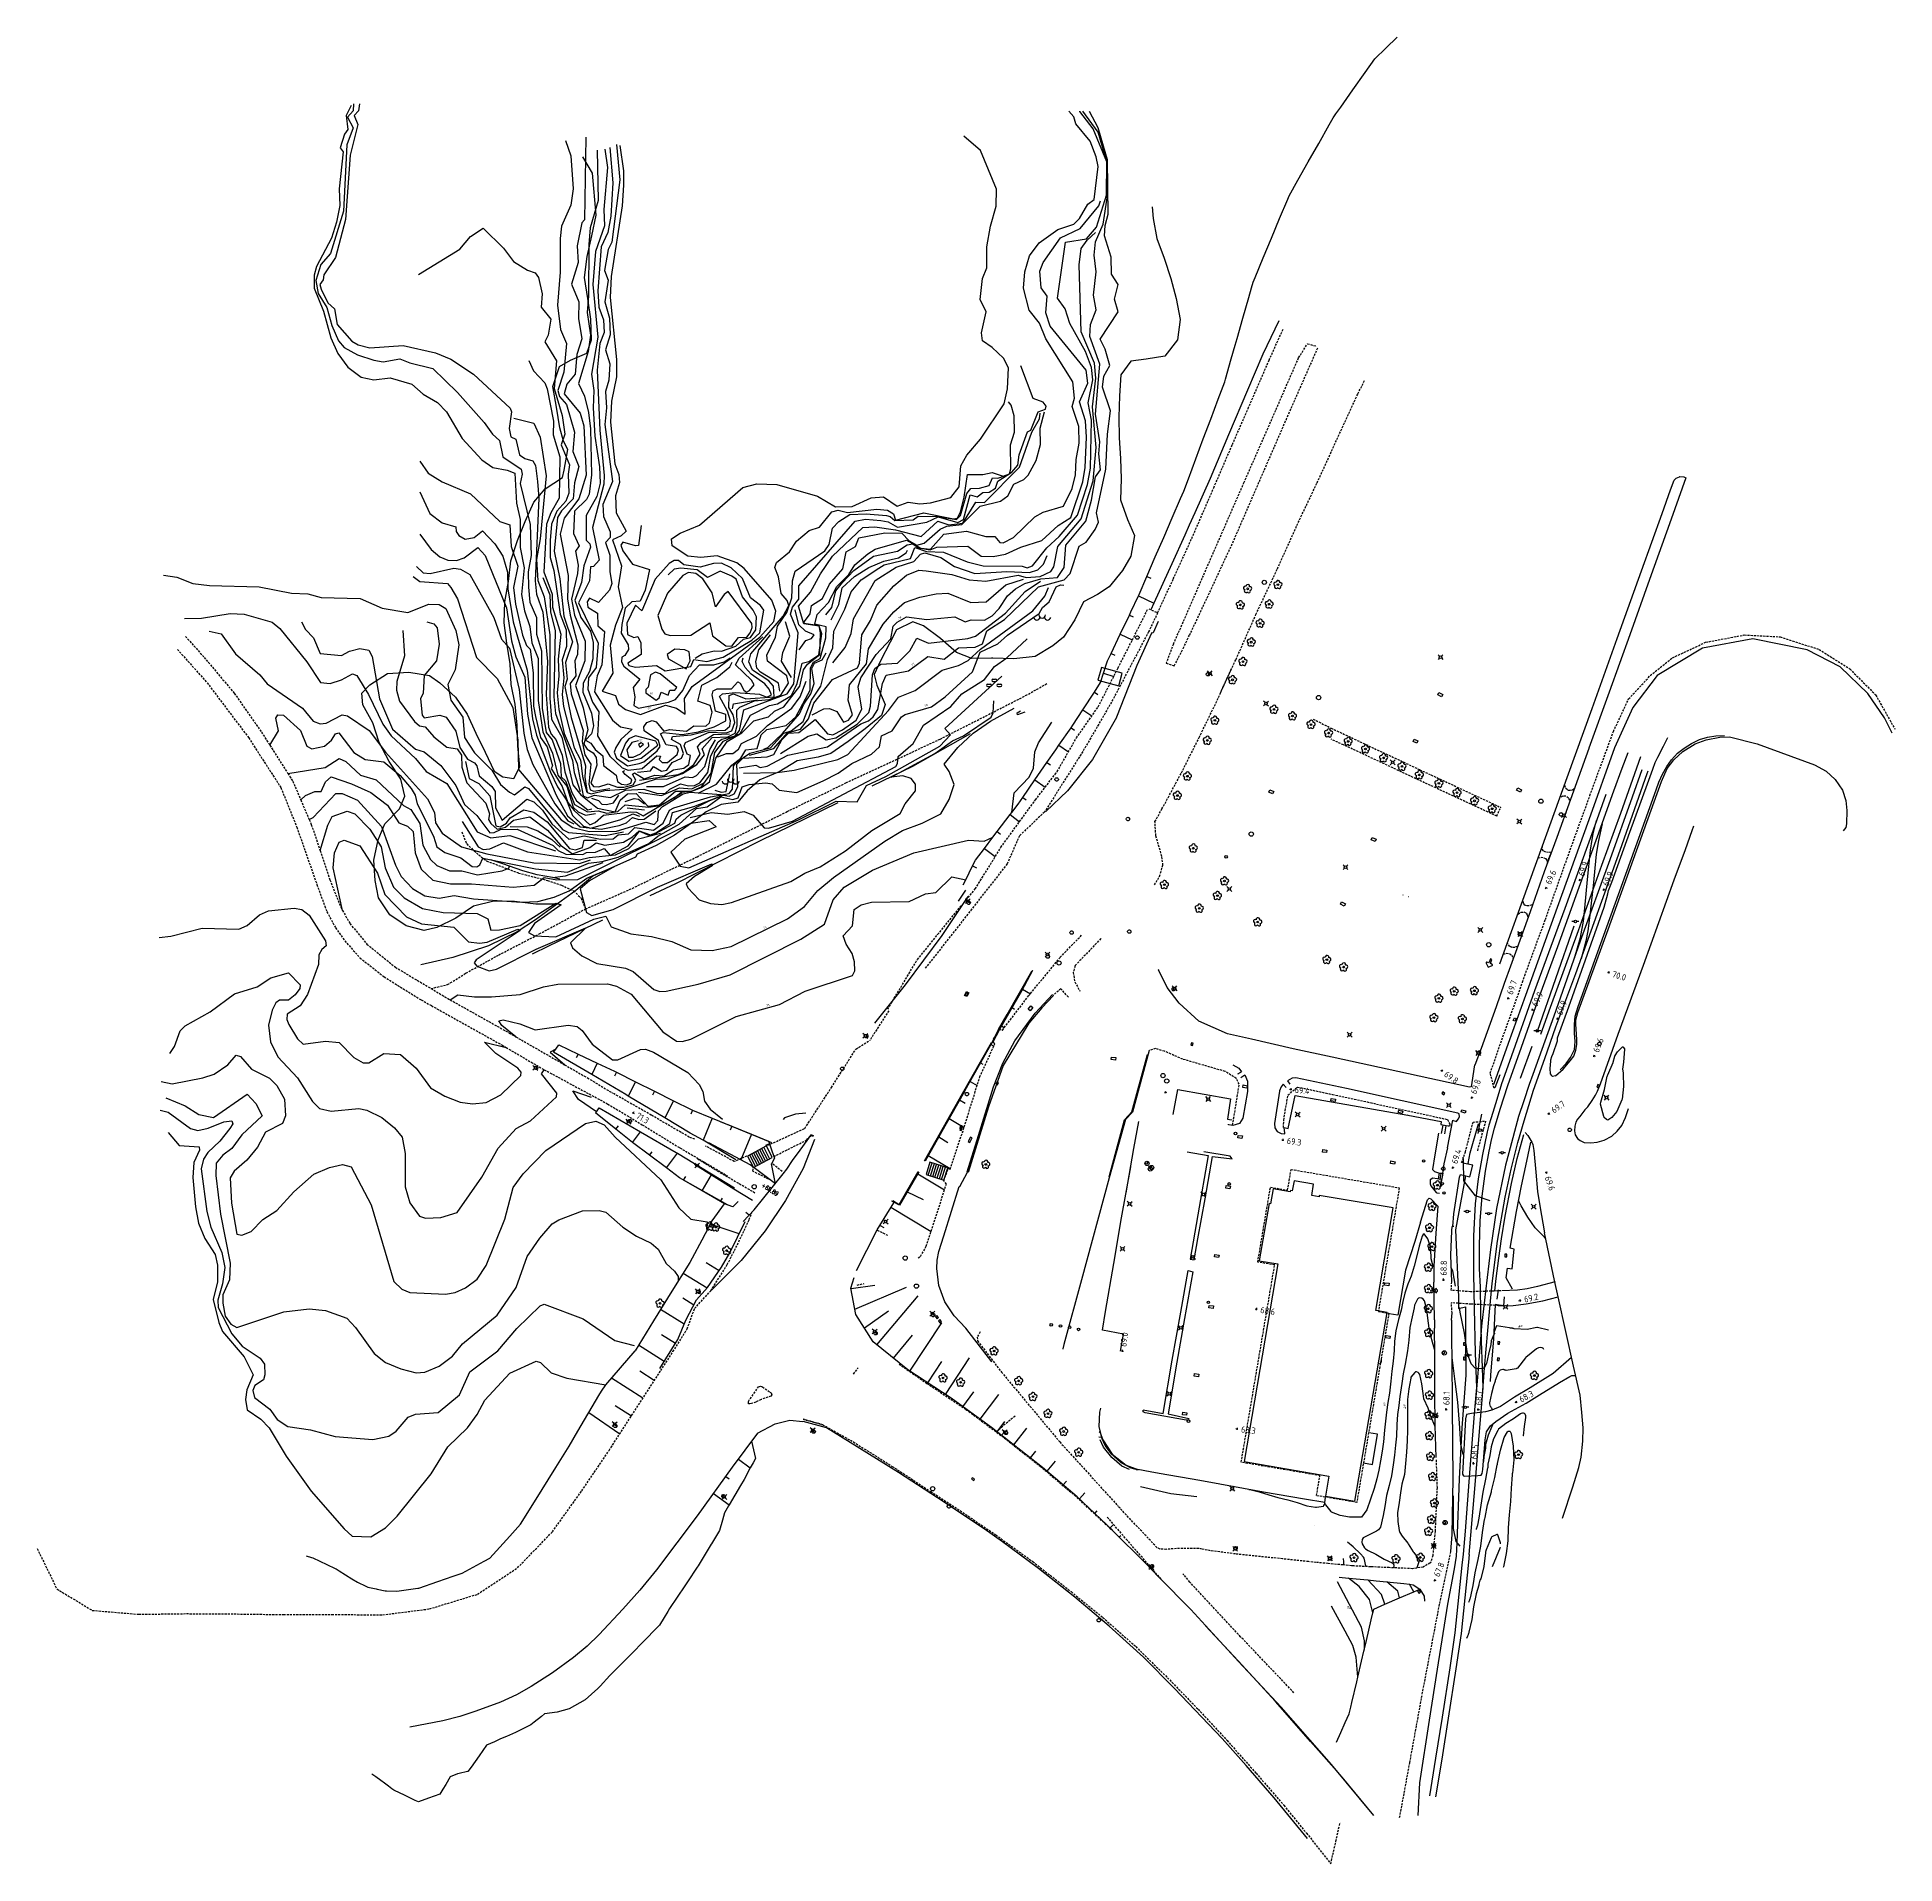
# Model space of a CAD drawing. Header units: metres. Extents: x 152530 to 152967, y 6408371 to 6408801.
import ezdxf
from ezdxf.enums import TextEntityAlignment as Align

# ---------------------------------------------------------------- set-up
doc = ezdxf.new("R2010")
doc.units = ezdxf.units.M
doc.linetypes.add('DASHED', pattern=[0.75, 0.5, -0.25])
for name, color, linetype in [('Bef_Trafikanordning_Vägvisning_o_Portaler', 7, 'Continuous'), ('M-BEF-BELYSNINGSSTOLPE', 4, 'Continuous'), ('M-BEF-BRUNNAR-INMÄTT', 7, 'Continuous'), ('M-BEF-BRUNNAR-VA', 4, 'Continuous'), ('M-BEF-BYGGNAD', 3, 'Continuous'), ('M-BEF-BÄCK', 4, 'Continuous'), ('M-BEF-DIKE', 7, 'Continuous'), ('M-BEF-ELSKÅP', 4, 'Continuous'), ('M-BEF-MARKLINJE', 4, 'Continuous'), ('M-BEF-MUR', 4, 'Continuous'), ('M-BEF-NIVÅ', 4, 'Continuous'), ('M-BEF-NIVÅKURVA-PRIMÄR-0.5M', 12, 'Continuous'), ('M-BEF-NIVÅKURVA-PRIMÄR-1.0M', 12, 'Continuous'), ('M-BEF-OPTO-INFO', 4, 'Continuous'), ('M-BEF-SLÄNT', 4, 'Continuous'), ('M-BEF-STAKET', 4, 'STAKET'), ('M-BEF-TELESKÅP', 4, 'Continuous'), ('M-BEF-TRAPPA', 4, 'Continuous'), ('M-BEF-TRÄD', 4, 'Continuous'), ('M-BEF-VA-TEXT', 7, 'Continuous'), ('M-BEF-VÄGKANT', 1, 'DASHED'), ('M-BEF-VÄGKANTSTÖD', 1, 'Continuous'), ('M-BEF-VÄGMARKERING', 7, 'Continuous'), ('M-BEF-VÄGOMRÅDE', 7, 'Continuous'), ('M-BEF-VÄGRÄCKE', 7, 'Continuous')]:
    doc.layers.add(name, color=color, linetype=linetype)
doc.layers.add('M-BEF-SPÅRVÄG', color=253, linetype='Continuous', lineweight=18)
doc.styles.add('ISO', font='iso8', dxfattribs={"height": 2.5})
doc.styles.add('RomanS', font='ROMANS', dxfattribs={"width": 0.9})
doc.styles.add('SNABB', font='iso8')
doc.linetypes.add('STAKET', pattern='A,7,[134,morastr.shx,S=0.8,R=0,X=0,Y=0],0.6,[134,morastr.shx,S=0.8,R=0,X=0,Y=0],1', length=8.6)

msp = doc.modelspace()

# ---------------------------------------------------------------- texts
at = {"layer": 'Bef_Trafikanordning_Vägvisning_o_Portaler', "style": 'SNABB', "flags": 1}
for p, rotation in [((152851.59, 6408599.13, -70.12), 251.5921), ((152852.85, 6408598.74, -70.12), 251.5921), ((152869.67, 6408591.68, -70.12), 71.5921)]:
    msp.add_attdef('STOLPE/BRUNN,NUMMER', p, '', height=0.00952, rotation=rotation, dxfattribs=at)
at = {"layer": 'M-BEF-NIVÅ', "lineweight": -3, "style": 'ISO'}
for s, rotation, p in [('69.6', 65.803, (152885.7, 6408601.69)), ('69.9', 72.1347, (152893.55, 6408603.6)), ('69.9', 68.808, (152899.28, 6408601.28)), ('69.7', 70.3143, (152876.68, 6408575.71)), ('70.0', 342.8158, (152900.93, 6408580.51)), ('69.9', 64.329, (152882.5, 6408572.97)), ('69.9', 69.4316, (152888.36, 6408570.9)), ('69.6', 68.6393, (152896.98, 6408562.11)), ('69.8', 324.6921, (152861.54, 6408557.12)), ('69.4', 354.2341, (152826.12, 6408553.22)), ('69.8', 70.527, (152868.15, 6408552.29)), ('71.3', 330.5316, (152671.19, 6408547.27)), ('69.7', 35.3714, (152886.74, 6408548.17)), ('69.3', 351.4481, (152824.27, 6408541.24)), ('69.4', 72.6681, (152863.66, 6408535.84)), ('69.6', 289.5539, (152885.63, 6408532.77)), ('68.8', 89.0005, (152861.15, 6408509.46)), ('69.2', 12.6948, (152880.13, 6408503.8)), ('68.6', 351.2231, (152818.02, 6408501.4)), ('69.0', 81.5732, (152785.69, 6408492.7)), ('68.7', 88.161, (152869.36, 6408478.91)), ('68.3', 28.2728, (152879.13, 6408480.15)), ('68.1', 89.0361, (152861.8, 6408478.94)), ('68.3', 353.5091, (152813.48, 6408473.25)), ('68.5', 84.7033, (152868.29, 6408466.22)), ('67.8', 68.1095, (152859.45, 6408438.61))]:
    msp.add_text(s, height=1.5, rotation=rotation, dxfattribs=at).set_placement(p, align=Align.MIDDLE_LEFT)
at = {"layer": 'M-BEF-NIVÅKURVA-PRIMÄR-1.0M', "lineweight": -3, "style": 'ISO'}
for s, rotation, p in [('78        ', 18.7183, (152732.81, 6408663.99)), ('77        ', 36.8802, (152736.05, 6408652.94)), ('91        ', 17.4043, (152674.33, 6408646.15)), ('76        ', 27.0883, (152739.05, 6408643.36)), ('90        ', 18.3763, (152673.81, 6408642.74)), ('90        ', 182.8872, (152672.53, 6408635.75)), ('74        ', 27.3763, (152701.1, 6408591.04)), ('73        ', 16.6033, (152701.71, 6408572.76)), ('69        ', 357.7743, (152878.92, 6408497.34)), ('69        ', 82.3611, (152847.4, 6408478.75)), ('68        ', 90.2009, (152852.15, 6408478.26)), ('70        ', 120.246, (152839.15, 6408431.07))]:
    msp.add_text(s, height=0.5, rotation=rotation, dxfattribs=at).set_placement(p)
at = {"layer": 'M-BEF-VA-TEXT', "style": 'RomanS', "width": 0.8}
msp.add_text('+68.89', height=1, rotation=327.7107, dxfattribs=at).set_placement((152700.39, 6408530.47))

# ---------------------------------------------------------------- blocks, each defined once
blk = doc.blocks.new('PRI_T_RÄNNSTEN')
blk.add_lwpolyline([(-0.5, 0.3), (0.5, 0.3), (0.5, -0.3), (-0.5, -0.3)], close=True)
blk = doc.blocks.new('PRI_T_BRUNN')
blk.add_circle((0, 0), 0.3)
blk = doc.blocks.new('osynlig cirkel')
blk.add_circle((0, 0), 0.005)
blk = doc.blocks.new('OSYNLIG')
blk.add_blockref('osynlig cirkel', (0, 0))
blk = doc.blocks.new('PRI_NIVÅ_HÖJDPUNKT_ISM')
for p, q in [((-0.25, 0), (0.25, 0)), ((0, 0.25), (0, -0.25))]:
    blk.add_line(p, q)
blk = doc.blocks.new('PRI_M_LÖVTRÄD')
blk.add_circle((0, 0), 0.2)
for centre, radius, start, end in [((-0.601762, 0.206006), 0.384732, 57.341651, 261.23001), ((0.047722, 0.56156), 0.443002, 345.022908, 184.096476), ((0.585988, 0.07036), 0.392534, 269.444378, 106.321877), ((-0.395828, -0.476108), 0.401424, 131.233971, 330.911027), ((0.306072, -0.564084), 0.367104, 196.976003, 41.224955)]:
    blk.add_arc(centre, radius, start, end)
blk = doc.blocks.new('PRI_M_LÖVSKOG')
for p, q in [((-0.29, 1.2), (0.29, 1.2)), ((-0.29, 0.6), (0.29, 0.6)), ((-1.49, 0), (-0.91, 0)), ((-1.49, -0.6), (-0.91, -0.6)), ((0.91, 0), (1.49, 0)), ((0.91, -0.6), (1.49, -0.6))]:
    blk.add_line(p, q)
for centre, start, end in [((-0.29, 0.9), 90, 180), ((-0.29, 0.9), 180, 270), ((0.29, 0.9), 0, 90), ((0.29, 0.9), 270, 0), ((-1.49, -0.3), 90, 180), ((-1.49, -0.3), 180, 270), ((-0.91, -0.3), 0, 90), ((-0.91, -0.3), 270, 0), ((0.91, -0.3), 90, 180), ((0.91, -0.3), 180, 270), ((1.49, -0.3), 0, 90), ((1.49, -0.3), 270, 0)]:
    blk.add_arc(centre, 0.3, start, end)
blk = doc.blocks.new('PRI_M_BERG')
for centre, radius, start, end in [((-1.25, 0.43), 0.765, 192.2902, 347.7098), ((0, 0.87), 0.784, 180, 0), ((1.25, 0.43), 0.765, 192.2902, 347.7098)]:
    blk.add_arc(centre, radius, start, end)
blk = doc.blocks.new('PRI_L_BELYS')
for points in [[(-0.21, 0.21, 0), (-0.57, 0.57, 0)], [(0.21, 0.21, 0), (0.57, 0.57, 0)], [(-0.21, -0.21, 0), (-0.57, -0.57, 0)], [(0.21, -0.21, 0), (0.57, -0.57, 0)]]:
    blk.add_polyline3d(points)
blk.add_circle((0, 0), 0.3)
blk = doc.blocks.new('PRI_L_ALLM')
for points in [[(-0.3, 0, 0), (-0.8, 0, 0)], [(0.8, 0, 0), (0.3, 0, 0)]]:
    blk.add_polyline3d(points)
blk.add_circle((0, 0), 0.3)
blk = doc.blocks.new('BRUNN')
at = {"linetype": 'Continuous'}
blk.add_circle((0, 0), 0.5, dxfattribs=at)
blk = doc.blocks.new('REKTANGEL')
for p, q in [((-0.5, 0.35), (-0.5, -0.35)), ((0.5, 0.35), (-0.5, 0.35)), ((0.5, -0.35), (0.5, 0.35)), ((-0.5, -0.35), (0.5, -0.35))]:
    blk.add_line(p, q)
blk = doc.blocks.new('LÖVTRÄD')
blk.add_circle((0, 0), 0.2)
for centre, radius, start, end in [((-0.601762, 0.206006), 0.384732, 57.341651, 261.23001), ((0.047722, 0.56156), 0.443002, 345.022908, 184.096476), ((0.585988, 0.07036), 0.392534, 269.444378, 106.321877), ((-0.395828, -0.476108), 0.401424, 131.233971, 330.911027), ((0.306072, -0.564084), 0.367104, 196.976003, 41.224955)]:
    blk.add_arc(centre, radius, start, end)
blk = doc.blocks.new('PRI_T_SKÅP')
blk.add_lwpolyline([(-0.6, -0.2), (0.6, -0.2), (0.6, 0.2), (-0.6, 0.2)], close=True)

# ---------------------------------------------------------------- linework, layer by layer
at = {"layer": 'Bef_Trafikanordning_Vägvisning_o_Portaler'}
for p, q in [((152851.59, 6408599.13, -70.12), (152851.59, 6408599.14, -70.12)), ((152851.59, 6408599.13, -70.12), (152851.6, 6408599.12, -70.12)), ((152851.59, 6408599.13, -70.12), (152851.59, 6408599.13, -70.12)), ((152851.6, 6408599.13, -70.12), (152851.6, 6408599.13, -70.12)), ((152852.85, 6408598.74, -70.12), (152852.84, 6408598.74, -70.12)), ((152852.85, 6408598.74, -70.12), (152852.85, 6408598.75, -70.12)), ((152852.85, 6408598.74, -70.12), (152852.86, 6408598.75, -70.12)), ((152852.85, 6408598.74, -70.12), (152852.85, 6408598.74, -70.12)), ((152869.67, 6408591.68, -70.12), (152869.67, 6408591.68, -70.12)), ((152869.67, 6408591.67, -70.12), (152869.67, 6408591.67, -70.12)), ((152869.67, 6408591.67, -70.12), (152869.68, 6408591.67, -70.12)), ((152869.68, 6408591.68, -70.12), (152869.68, 6408591.68, -70.12))]:
    msp.add_line(p, q, dxfattribs=at)
at = {"layer": 'Bef_Trafikanordning_Vägvisning_o_Portaler', "elevation": -70.12, "flags": 128}
msp.add_lwpolyline([(152871.19, 6408583.04), (152871.62, 6408582.04), (152872.62, 6408582.48, 0.668179), (152872.62, 6408582.74), (152872.18, 6408582.91), (152872.55, 6408583.86), (152872.17, 6408584.01), (152871.8, 6408583.06), (152871.37, 6408583.23, 0.668179)], format="xyb", close=True, dxfattribs=at)
at = {"layer": 'Bef_Trafikanordning_Vägvisning_o_Portaler'}
for centre in [(152851.59, 6408599.13, -70.12), (152852.85, 6408598.74, -70.12), (152869.67, 6408591.68, -70.12)]:
    msp.add_circle(centre, 0.00286, dxfattribs=at)
at = {"layer": 'M-BEF-BYGGNAD', "linetype": 'DASHED', "lineweight": -3}
msp.add_lwpolyline([(152848.27, 6408500.57), (152840.71, 6408456.01), (152831.23, 6408457.62), (152832.03, 6408462.32), (152813.49, 6408465.47), (152821.38, 6408511.95), (152817.39, 6408512.62), (152820.38, 6408530.24), (152824.43, 6408529.56), (152825.25, 6408534.44), (152850.73, 6408530.11), (152845.79, 6408500.99)], close=True, dxfattribs=at)
at = {"layer": 'M-BEF-BYGGNAD', "lineweight": -3}
msp.add_lwpolyline([(152814.2, 6408465.62), (152834.17, 6408462.22), (152833.37, 6408457.48), (152840.25, 6408456.28), (152847.85, 6408500.71), (152845.19, 6408501.22), (152849.32, 6408525.36), (152831.85, 6408528.34), (152831.83, 6408528.02), (152830.09, 6408528.33), (152830.52, 6408530.95), (152825.93, 6408531.74), (152825.5, 6408529.42), (152825.11, 6408529.49), (152825.05, 6408529.16), (152820.99, 6408529.85), (152820.39, 6408526.37), (152820.05, 6408526.43), (152817.74, 6408512.93), (152822.16, 6408512.17)], close=True, dxfattribs=at)
at = {"layer": 'M-BEF-BÄCK', "lineweight": -3}
for points in [[(152726.59, 6408624.77, 74.75), (152736.17, 6408629.38, 74.31), (152749.76, 6408637.09, 73.75)], [(152718.51, 6408620.81, 74.71), (152700.05, 6408611.77, 74.68), (152680.23, 6408601.67, 74.33), (152674.21, 6408598.9, 74.24)], [(152670.88, 6408608, 74.71), (152660.79, 6408603.54, 74.4), (152656.77, 6408600.13, 74.21), (152647.31, 6408593.21, 73.58), (152642.99, 6408590.36, 73.54), (152636.26, 6408587.1, 73), (152627.83, 6408584.33, 72.53), (152620.32, 6408582.63, 72.5)], [(152727.24, 6408568.87, 72.55), (152734.43, 6408577.88, 72.36), (152743.05, 6408589.52, 72.13), (152749.17, 6408598.71, 71.71)], [(152663.06, 6408593.14, 73.72), (152650.37, 6408587.06, 73.25), (152646.48, 6408585.1, 73.14)]]:
    msp.add_polyline3d(points, dxfattribs=at)
at = {"layer": 'M-BEF-DIKE', "flags": 128}
for points in [[(152822.34, 6408734.32), (152818.6, 6408726.45), (152814.95, 6408717.97), (152810.49, 6408707.45), (152806.15, 6408697.17), (152802.61, 6408689.08), (152801.24, 6408686.14), (152800.24, 6408683.84), (152797.12, 6408677.03), (152792.89, 6408667.8), (152792.19, 6408666.27)], [(152687.04, 6408518.82), (152683.65, 6408512.54), (152679.42, 6408505.74), (152675.08, 6408498.78), (152670.74, 6408491.71)]]:
    msp.add_lwpolyline(points, dxfattribs=at)
at = {"layer": 'M-BEF-ELSKÅP'}
for points in [[(152877.54, 6408569.54), (152877.82, 6408570.16), (152878.24, 6408569.97), (152877.96, 6408569.35)], [(152877.54, 6408569.54), (152877.82, 6408570.16), (152878.24, 6408569.97), (152877.96, 6408569.35)], [(152747.66, 6408543.96), (152747.31, 6408544.01), (152747.26, 6408543.67), (152747.61, 6408543.62)], [(152747.52, 6408543.62), (152747.77, 6408544.67), (152747.56, 6408544.72), (152747.31, 6408543.67)], [(152747.76, 6408544.63), (152747.66, 6408543.96), (152747.31, 6408544.01), (152747.4, 6408544.68)]]:
    msp.add_lwpolyline(points, close=True, dxfattribs=at)
at = {"layer": 'M-BEF-MARKLINJE', "lineweight": -3}
for points, elevation in [([(152652.4, 6408596.93), (152647.36, 6408596.89), (152642.34, 6408597.53), (152637.47, 6408597.65), (152632.68, 6408596.41), (152628.55, 6408593.6), (152624.09, 6408591.39), (152621.06, 6408590.71), (152616.86, 6408591.83), (152613.01, 6408594.37), (152610.31, 6408598.37), (152609.51, 6408602.46), (152609.21, 6408607.3), (152610.21, 6408612.09), (152611.84, 6408615.82), (152615.26, 6408619.39), (152616.51, 6408622.37), (152615.55, 6408626.35), (152612.8, 6408630.54), (152610.5, 6408634.99), (152609, 6408639.61), (152606.61, 6408643.88), (152606.43, 6408646.62), (152608.25, 6408648.58), (152612.47, 6408651.26), (152617.46, 6408651.55), (152622.37, 6408650.73), (152624.77, 6408649.08), (152628.49, 6408645.64), (152631.23, 6408641.7), (152633.28, 6408637.18), (152635.45, 6408632.73), (152637.55, 6408628.21), (152639.57, 6408626.88), (152642.2, 6408626.48), (152643.6, 6408629.23), (152643.13, 6408634.17), (152642.97, 6408639.04), (152642.54, 6408644.05), (152641.58, 6408648.67), (152641.36, 6408653.52), (152640.58, 6408658.38), (152639.93, 6408663.14), (152640.08, 6408668.14), (152640.95, 6408672.93), (152641.51, 6408677.79), (152643.06, 6408682.57), (152644.89, 6408687.02), (152646.92, 6408691.59), (152649.58, 6408694.76), (152653.68, 6408697.41), (152654.02, 6408699.15), (152654.95, 6408704.02), (152653.89, 6408705.97), (152653.05, 6408709.08), (152652.27, 6408713.97), (152651.37, 6408718.8), (152652.94, 6408723.56), (152655.52, 6408725.03), (152659.42, 6408726.72), (152660.48, 6408729.82), (152660.32, 6408734.71), (152659.6, 6408739.56), (152658.84, 6408744.54), (152659.49, 6408749.48), (152660.53, 6408754.29), (152661.57, 6408759.17), (152660.74, 6408769.06), (152658.41, 6408772.91)], 74.31), ([(152792.53, 6408761.13), (152792.77, 6408758.39), (152793.62, 6408753.68), (152795.38, 6408749.02), (152796.89, 6408744.24), (152798.17, 6408739.58), (152799.09, 6408734.65), (152798.51, 6408729.85), (152795.47, 6408725.98), (152791.08, 6408725.26), (152787.48, 6408724.82), (152785.18, 6408721.59), (152784.86, 6408716.62), (152784.69, 6408711.6), (152784.79, 6408706.71), (152785.03, 6408701.88), (152785.2, 6408697.11), (152785.04, 6408692.15), (152786.69, 6408687.52), (152788.36, 6408683.76), (152787.47, 6408678.88), (152785.5, 6408675.47), (152782.43, 6408671.65), (152779.62, 6408669.84), (152776.32, 6408668.11), (152774.3, 6408663.85), (152771.62, 6408659.79), (152769.14, 6408657.78), (152764.98, 6408655.21), (152759.97, 6408654.67), (152755.04, 6408654.84), (152754.68, 6408654.84)], 74.98), ([(152754.68, 6408654.84), (152750.07, 6408654.8), (152746.41, 6408656.21), (152742.66, 6408659.46), (152738.66, 6408662.44), (152736.13, 6408663.39), (152732.28, 6408661.54), (152730.86, 6408658.6), (152728.56, 6408654.2), (152727.03, 6408650.97), (152727.7, 6408648.5), (152729.66, 6408643.96), (152728.8, 6408641.37), (152724.96, 6408638.2), (152720.94, 6408635.2), (152716.84, 6408632.39), (152713.84, 6408631.56), (152708.95, 6408630.69), (152704.72, 6408628.11), (152700.16, 6408626.2), (152697.13, 6408623.63), (152694.95, 6408620.97), (152691.01, 6408620.35), (152687.49, 6408618.64), (152684.04, 6408616.03), (152680.06, 6408613.13), (152675.75, 6408610.72), (152671.26, 6408608.66), (152670.88, 6408608)], 74.98), ([(152699.56, 6408472.33), (152703.71, 6408474.52), (152707.18, 6408475.38), (152710.27, 6408475.09)], 72.95), ([(152699.56, 6408472.33), (152693.64, 6408464.32), (152685.37, 6408452.87), (152675.77, 6408440.14), (152671.83, 6408435.36), (152667.86, 6408430.84), (152662.27, 6408424.91), (152659.43, 6408422.16), (152656.28, 6408419.46), (152651.3, 6408415.92), (152646.3, 6408412.7), (152642.86, 6408410.7), (152639.04, 6408409), (152633.27, 6408406.83), (152629.51, 6408405.62), (152625.49, 6408404.59), (152617.71, 6408403.05)], 73), ([(152790.94, 6408441.7), (152783.15, 6408449.42)], 73.07), ([(152872.66, 6408440.9), (152874.53, 6408445.44), (152874.56, 6408445.47)], 67.19), ([(152844.73, 6408382.27), (152834.77, 6408394.26), (152822.87, 6408407.77), (152812.88, 6408418.52), (152801.63, 6408430.8), (152794.08, 6408438.42), (152790.94, 6408441.7)], 72.17)]:
    msp.add_lwpolyline(points, dxfattribs=dict(at, elevation=elevation))
at = {"layer": 'M-BEF-MUR', "lineweight": -3}
for points in [[(152653.03, 6408602.82), (152651.28, 6408603.16), (152647.71, 6408603.86), (152644.33, 6408604.78), (152641.21, 6408605.87), (152639.6, 6408606.43), (152636.79, 6408607.37)], [(152703.79, 6408531.08), (152702.84, 6408535.72)], [(152833.13, 6408455.39), (152833.37, 6408457.2)]]:
    msp.add_lwpolyline(points, dxfattribs=at)
at = {"layer": 'M-BEF-MUR'}
for points in [[(152764.45, 6408581.23), (152764.36, 6408581.29), (152761.73, 6408576.4), (152756.54, 6408567.38), (152756.58, 6408567.36), (152754.91, 6408564.26), (152754.78, 6408564.29), (152753.83, 6408562.59), (152748.41, 6408553.02), (152748.32, 6408552.8), (152743.71, 6408544.63), (152739.04, 6408536.41)], [(152769.26, 6408575.43), (152769.18, 6408575.49), (152769.26, 6408575.43), (152766.53, 6408572.53), (152763.45, 6408568.86), (152757.47, 6408558.91), (152754, 6408549.15), (152749.21, 6408533.73)], [(152791.86, 6408562.48), (152791.8, 6408562.46), (152787.89, 6408547.93), (152786.24, 6408546.19), (152782.41, 6408532.49), (152775.87, 6408508.41), (152771.73, 6408493.23), (152771.46, 6408492.18), (152771.52, 6408492.14)], [(152852.74, 6408547.21), (152860.58, 6408545.76), (152860.48, 6408545.01), (152862.24, 6408544.71), (152862.22, 6408544.73)], [(152737.61, 6408533.84), (152733, 6408526.05), (152731.25, 6408526.94), (152731.33, 6408527.06)], [(152780.05, 6408472.62), (152780.23, 6408472.68), (152780.87, 6408470.79), (152783.09, 6408467.37), (152786.41, 6408464.81), (152789.16, 6408463.74), (152789.1, 6408463.65), (152788.91, 6408463.84)], [(152780.35, 6408472.32), (152780.05, 6408472.62)]]:
    msp.add_lwpolyline(points, dxfattribs=at)
at = {"layer": 'M-BEF-NIVÅKURVA-PRIMÄR-0.5M', "lineweight": -3}
for points in [[(152603.85, 6408785.02), (152602.73, 6408782.67), (152603.1, 6408779.33), (152602.35, 6408778.25), (152601.32, 6408775.04), (152602.01, 6408774.08), (152601.07, 6408765.36), (152601.23, 6408761.44), (152600.45, 6408757.52), (152599.28, 6408753.8), (152595.75, 6408747.12), (152595.21, 6408745.04), (152595.21, 6408742.02), (152597.41, 6408736.57), (152599.06, 6408730.27), (152600.75, 6408726.59), (152603.11, 6408723.42), (152606.23, 6408721.06), (152609.2, 6408720.38), (152613.08, 6408720.86), (152618.18, 6408719.37), (152620.81, 6408717.01), (152624.19, 6408715.05), (152626.35, 6408712.83), (152630.02, 6408706.61), (152634.66, 6408701.59), (152637.22, 6408699.73), (152640.63, 6408699.16), (152642.47, 6408698.45), (152642.81, 6408691.32), (152643.68, 6408687.52), (152643.72, 6408680.92), (152644.65, 6408676.14), (152644.03, 6408669.86), (152644.71, 6408666.01), (152645.99, 6408662.28), (152646.4, 6408658.43), (152647.93, 6408654.8), (152647.9, 6408644.9), (152649.02, 6408637.51), (152651.31, 6408632.46), (152652.59, 6408627.33), (152654.65, 6408624.7), (152656.13, 6408619.78), (152657.32, 6408618.66), (152659.09, 6408617.88), (152661.44, 6408618.26)], [(152605.84, 6408785.39), (152605.64, 6408783.72), (152604.57, 6408782.68), (152605.44, 6408780.55), (152603.62, 6408773.33), (152602.55, 6408758.15), (152600.22, 6408749.21), (152597.44, 6408745.1), (152597.31, 6408743.93), (152596.52, 6408742.82), (152596.85, 6408741.72), (152598.36, 6408738.53), (152599.97, 6408737.16), (152600.59, 6408733.42), (152604.06, 6408729.5), (152605.54, 6408728.62), (152608.32, 6408727.95), (152616.12, 6408728.49), (152623.72, 6408726.77), (152627.34, 6408725.28), (152632.72, 6408721.72), (152641.33, 6408713.76), (152641.67, 6408712.83), (152641.13, 6408708.94), (152641.5, 6408706.99), (152642.69, 6408706.41), (152643.55, 6408702.77), (152644.75, 6408701.88), (152646.65, 6408701.36), (152647.26, 6408700.19), (152647.79, 6408696.49), (152648.05, 6408692.5), (152647.2, 6408673.04), (152647.54, 6408669.92), (152649.02, 6408665.72), (152650.13, 6408654.06), (152649.82, 6408646.32), (152650.34, 6408638.58), (152650.99, 6408636.92), (152652.06, 6408635.66), (152653.57, 6408632), (152654.19, 6408628.08), (152655.86, 6408623.23), (152656.96, 6408621.27), (152659.62, 6408619.13), (152660.56, 6408619.38)], [(152659.14, 6408777.53), (152658.82, 6408758.05), (152658.22, 6408757.35), (152657.13, 6408751.97), (152657.33, 6408748.04), (152655.78, 6408742.94), (152657.49, 6408738.78), (152657.4, 6408734.87), (152658.24, 6408730.05), (152657.05, 6408726.34), (152656.65, 6408721.73), (152654.67, 6408719.42), (152654.06, 6408717.08), (152657.81, 6408712.58), (152658.68, 6408709.59), (152659.2, 6408697.93), (152657.54, 6408692.36), (152654.03, 6408687.82), (152653.09, 6408684.03), (152654.96, 6408674.35), (152654.84, 6408668.8), (152655.44, 6408664.96), (152657.23, 6408658.01), (152657.18, 6408655.72), (152656.58, 6408654.22), (152656.79, 6408650.72), (152655.49, 6408648.89), (152655.69, 6408646.45), (152658.51, 6408637.85), (152658.25, 6408635.23), (152658.88, 6408632.07), (152660.35, 6408629.92), (152659.87, 6408625.21), (152660.21, 6408623.82), (152661.04, 6408623.49), (152664.84, 6408624.17)], [(152666.4, 6408775.84), (152667.13, 6408767.47), (152665.3, 6408752.84), (152664.44, 6408751.1), (152663.52, 6408746.13), (152664.38, 6408743.9), (152663.62, 6408738.74), (152664.73, 6408734.92), (152664.86, 6408730.98), (152663.81, 6408727.46), (152664.84, 6408724.19), (152664.55, 6408720.3), (152663.76, 6408717.64), (152664.02, 6408713.77), (152663.66, 6408709.89), (152665.46, 6408696.46), (152663.13, 6408691.04), (152663.31, 6408688.18), (152664.9, 6408684.62), (152664.89, 6408683.25), (152663.78, 6408682.08), (152664.84, 6408679.1), (152664.77, 6408675.22), (152665.26, 6408672.47), (152664.74, 6408670.85), (152662.12, 6408668), (152660.05, 6408669.01), (152659.43, 6408668.1), (152659.64, 6408666.84), (152661.91, 6408665.47), (152661.96, 6408662.48), (152663.55, 6408661.14), (152662.91, 6408653.3), (152661.79, 6408650.66), (152661.19, 6408646.89), (152665.45, 6408640.28), (152667.32, 6408638.69), (152670.04, 6408638.16), (152667.36, 6408635.7), (152666.25, 6408633.83), (152665.79, 6408632.72), (152666.4, 6408631.28), (152668.93, 6408629.51), (152671.75, 6408630.04), (152672.81, 6408630.45), (152675.95, 6408633.01), (152676.67, 6408634.05), (152676.29, 6408635.49), (152672.88, 6408637.75), (152672.83, 6408638.7), (152673.52, 6408639.72), (152674.79, 6408640.2), (152675.68, 6408639.84), (152677.5, 6408637.62), (152678.86, 6408638.04), (152682.83, 6408637.65), (152684.61, 6408638.9), (152687.42, 6408638.86), (152688.3, 6408639.61), (152688.94, 6408642.13), (152688.4, 6408643.72), (152685.53, 6408644.72), (152686.49, 6408648.51), (152690.03, 6408650.3), (152693.04, 6408652.78), (152693.64, 6408653.92)], [(152663.59, 6408774.76), (152664.27, 6408770.44), (152663.41, 6408760.55), (152663.57, 6408756.64), (152661.39, 6408750.65), (152660.8, 6408742.89), (152661.98, 6408730.46), (152660.51, 6408721.75), (152661.02, 6408717.89), (152660.87, 6408713.78), (152661.29, 6408707.12), (152662.34, 6408699.94), (152662.5, 6408696.08), (152661.74, 6408692.95), (152659.24, 6408688.47), (152659.23, 6408682.63), (152660.08, 6408681.8), (152660.26, 6408681.01), (152658.7, 6408676.57), (152658.17, 6408672.69), (152656.55, 6408668.48), (152657.96, 6408664.4), (152660.26, 6408661.21), (152660.88, 6408658.56), (152660.79, 6408654.66), (152659.99, 6408651.72), (152658.5, 6408648.95), (152658.45, 6408646.81), (152660.52, 6408641.86), (152660.97, 6408638.88), (152660.48, 6408637.02), (152659.04, 6408635.52), (152660.35, 6408634.81), (152661.33, 6408633.36), (152663.19, 6408631.88), (152663.34, 6408629.59), (152666.33, 6408627.31), (152666.63, 6408625.84), (152667.55, 6408625.15), (152668.75, 6408625.01), (152669.77, 6408625.44), (152669.95, 6408626.19), (152668.39, 6408627.47), (152667.9, 6408628.13), (152668.3, 6408628.39)], [(152619.77, 6408745.18), (152629.44, 6408751.19), (152631.96, 6408754.16), (152634.99, 6408756.14), (152639.8, 6408751.41), (152642.11, 6408748.29), (152645.38, 6408746.25), (152647.22, 6408745.6), (152647.99, 6408744.47), (152648.86, 6408740.62), (152648.67, 6408737.51), (152650.94, 6408734.72), (152650.27, 6408730.91), (152649.49, 6408729.36), (152652.22, 6408724.87), (152651.71, 6408718.37), (152653.54, 6408712.04), (152654.24, 6408707.6), (152653.35, 6408705.08), (152655.3, 6408700.38), (152654.96, 6408698.19), (152655.18, 6408693.68), (152654.44, 6408691.81), (152652.34, 6408689.44), (152651.09, 6408686.44), (152650.77, 6408682.53), (152650.72, 6408678.54), (152651.59, 6408675.51), (152653.12, 6408665.25), (152654.5, 6408661.52), (152654.57, 6408657.61), (152653.57, 6408654.47), (152653.99, 6408650.18), (152653.56, 6408646.27), (152653.91, 6408643.5), (152656.39, 6408633.76), (152657.91, 6408630.89), (152658.34, 6408627), (152659.37, 6408623.27)], [(152620.07, 6408694.03), (152622.38, 6408688.96), (152625.28, 6408686.73), (152628.56, 6408685.77), (152628.64, 6408684.68), (152629.21, 6408683.75), (152630.72, 6408682.86), (152632.86, 6408683.24), (152634.79, 6408684.85), (152637.7, 6408681.74), (152639.58, 6408678.9), (152640.68, 6408675.14), (152640.76, 6408671.17), (152642.03, 6408663.4), (152645.3, 6408652.06), (152646.56, 6408640.55), (152647.5, 6408636.72), (152650.81, 6408628.01), (152652.47, 6408624.54), (152654.56, 6408621.43), (152656.05, 6408617.8), (152658.57, 6408615.25), (152660.32, 6408614.84), (152667.42, 6408616.86), (152670.24, 6408618.18), (152671.76, 6408617.63)], [(152672.15, 6408686.07), (152671.56, 6408681.4), (152670.82, 6408681.28), (152667.88, 6408682.2), (152667.43, 6408681.43), (152667.84, 6408680.1), (152670.13, 6408676.99), (152674.18, 6408675.73), (152673.13, 6408670.89), (152671.95, 6408668.26), (152669.97, 6408668.12), (152668.43, 6408666.63), (152667.61, 6408662.8), (152667.44, 6408660.73), (152669.14, 6408658.01), (152669.19, 6408656.86), (152668.36, 6408655.46), (152667.66, 6408655.07), (152667.54, 6408654), (152668.09, 6408652.95), (152671.83, 6408649.94), (152670.33, 6408647.97), (152670.7, 6408645.73), (152670.43, 6408643.7), (152671.53, 6408643.08), (152678.6, 6408644.48), (152680.29, 6408645.14), (152682, 6408647.21), (152683.57, 6408650.76), (152685.89, 6408653.29), (152689.33, 6408653.31), (152691.75, 6408654.01), (152693.17, 6408654.95)], [(152716.89, 6408663.89), (152718.75, 6408667.51), (152719.53, 6408671.38), (152722.44, 6408674.09), (152725.81, 6408676.19), (152729.37, 6408677.69), (152732.78, 6408678.45), (152734.58, 6408679.62), (152734.89, 6408680.32)], [(152717.36, 6408653.76), (152720.26, 6408657.39), (152721.61, 6408660.68), (152722.15, 6408664.11), (152727.29, 6408673.14), (152732.25, 6408676.32), (152736.38, 6408677.63), (152737.94, 6408679.34), (152738.96, 6408679.64), (152742.72, 6408678.53), (152745.97, 6408676.43), (152750.77, 6408674.77), (152758.27, 6408675.24), (152763.65, 6408675.04), (152765.6, 6408675.69), (152766.95, 6408676.95), (152767.81, 6408679.04)], [(152619.29, 6408676.43), (152620.86, 6408674.96), (152622.53, 6408674.83), (152628.1, 6408676.03), (152629.62, 6408675.81), (152631.85, 6408674.57), (152637.51, 6408664.41), (152639.26, 6408659.31), (152641.17, 6408657.22), (152643.43, 6408647.51), (152644.53, 6408637.19), (152645.33, 6408633.37), (152646.68, 6408629.82), (152651.86, 6408620.54), (152654.89, 6408616.55), (152656.3, 6408615.85)], [(152684.89, 6408654.85), (152686.56, 6408655.9), (152689.34, 6408656.61), (152691.14, 6408656.5), (152694.5, 6408657.68), (152696.31, 6408659.31), (152697.9, 6408659.72), (152699.18, 6408661.52), (152699.33, 6408664.55), (152698.53, 6408666.15), (152696.06, 6408669.26), (152694.58, 6408673.43), (152693.57, 6408674.19), (152690.77, 6408675.31), (152687.78, 6408673.84), (152685.41, 6408675.64), (152681.49, 6408676.07), (152679.97, 6408675.82), (152678.54, 6408674.46)], [(152559.72, 6408674.42), (152562.81, 6408673.89), (152566.57, 6408672.47), (152570.54, 6408671.93), (152582.2, 6408671.65), (152589.82, 6408670.14), (152593.68, 6408670.01), (152596.79, 6408669.1), (152606.04, 6408668.88), (152611.16, 6408666.61), (152617.26, 6408665.6), (152622.15, 6408667.55), (152624.65, 6408667.46), (152626.21, 6408666.56), (152628.51, 6408661.36), (152629.21, 6408658.02), (152628.41, 6408652.1), (152626.66, 6408648.61), (152627.32, 6408644.96), (152630.16, 6408640.92), (152630.55, 6408636.17), (152632.9, 6408632.57), (152637.02, 6408628.45), (152639.05, 6408625.06), (152641.15, 6408623.29), (152642.37, 6408622.69), (152644.77, 6408624.53), (152645.63, 6408624.13), (152653.62, 6408614.52), (152655.08, 6408613.77), (152663.68, 6408613.05), (152668.04, 6408613.96)], [(152649.05, 6408673.83), (152650.66, 6408669.73), (152650.8, 6408665.8), (152651.91, 6408661.27), (152651.6, 6408645.73), (152651.98, 6408641.85), (152656.03, 6408630.73), (152656.41, 6408627.93), (152657.79, 6408623.46)], [(152696.28, 6408627.79), (152704.21, 6408627.94), (152708.19, 6408628.47), (152718.47, 6408631.01), (152720.89, 6408632.14), (152730.47, 6408642.52), (152732.81, 6408645.68), (152736.69, 6408647.2), (152743.08, 6408652.06), (152746.89, 6408653.13), (152749.2, 6408654.32), (152752.08, 6408656.94), (152764.43, 6408666.03), (152767.24, 6408669.48), (152768.08, 6408671.46)], [(152705.01, 6408632.43), (152711.51, 6408636.46), (152713.55, 6408637.05), (152715.77, 6408635.59), (152718, 6408636.09), (152723.03, 6408639.29), (152725.82, 6408642.09), (152726.23, 6408643.54), (152726.64, 6408650.96), (152727.19, 6408652.43), (152728.6, 6408653.45), (152732.57, 6408653.71), (152735.46, 6408656.55), (152737.1, 6408659.6), (152739.82, 6408658.42), (152749.13, 6408659.45), (152750.91, 6408660.05), (152757.98, 6408665.44), (152762.6, 6408670.59), (152766.22, 6408672.98)], [(152712.44, 6408641.51), (152715.17, 6408642.88), (152716.54, 6408642.99), (152718.26, 6408642.28), (152719.8, 6408639.75), (152720.98, 6408640.27), (152721.93, 6408641.52), (152720.96, 6408644.97), (152721.27, 6408648.6), (152725.23, 6408653.54), (152725.76, 6408657.06), (152729.15, 6408662.83), (152731.68, 6408665.78), (152734.21, 6408667.96), (152737.84, 6408669.25), (152741.64, 6408670.03), (152744.42, 6408670.14), (152749.79, 6408667.96), (152753.42, 6408668.13), (152758.09, 6408672.12), (152762.19, 6408673.48)], [(152709.37, 6408656.79), (152710.99, 6408659.03), (152712.26, 6408659.51), (152712.92, 6408660.32), (152710.9, 6408661.18), (152709.34, 6408662.72), (152708.45, 6408666.24)], [(152564.61, 6408664.18), (152568.67, 6408664.31), (152575.38, 6408665.37), (152578.66, 6408665.25), (152585.31, 6408663.34), (152587.1, 6408661.81), (152593.45, 6408654.02), (152596.63, 6408649.14), (152598.97, 6408648.89), (152601.64, 6408649.71), (152604.21, 6408651.19), (152605.22, 6408650.79), (152607.98, 6408646.32), (152611.31, 6408639.33), (152613.31, 6408636.54), (152619.07, 6408631.24), (152621.52, 6408628.15), (152626.42, 6408625.32), (152633.55, 6408613.98), (152636.78, 6408612.5), (152641.25, 6408613.05), (152652.01, 6408609.51)], [(152707.57, 6408650.3), (152705.23, 6408654.15), (152705.58, 6408656.22), (152707.21, 6408660.04), (152706.14, 6408663.42)], [(152570.47, 6408661.23), (152573.29, 6408660.55), (152576.61, 6408655.85), (152582.39, 6408650.96), (152584.12, 6408648.82), (152592.44, 6408643.04), (152594.93, 6408640.04), (152596.58, 6408639.36), (152597.97, 6408639.51), (152601.76, 6408641.5), (152603.05, 6408641.25), (152608.11, 6408637.85), (152611.98, 6408632.74), (152621.84, 6408621.76), (152623.49, 6408618.51), (152623.73, 6408616.1), (152625.3, 6408613.6), (152629.86, 6408610.44), (152635.83, 6408608.78), (152646.91, 6408606.66), (152657.66, 6408606.52), (152660.24, 6408607.37)], [(152683.71, 6408617.29), (152688.69, 6408618.52), (152692.59, 6408618.09), (152696.42, 6408618.72), (152698.58, 6408617.9), (152701.13, 6408614.91), (152702.14, 6408614.85), (152707.85, 6408616.5), (152732.12, 6408629.34), (152732.56, 6408630.01), (152732.67, 6408631.69), (152736.26, 6408634.79), (152738.66, 6408639.11), (152745.14, 6408643.49), (152747.71, 6408646.42), (152753.07, 6408649.81), (152755.37, 6408652.92), (152758.29, 6408654.94), (152763.11, 6408659.4)], [(152704.81, 6408647.09), (152704.52, 6408648.94), (152700.32, 6408651.57), (152699.39, 6408652.52), (152699.19, 6408654.06), (152699.92, 6408656.85), (152702.61, 6408660.32)], [(152671.33, 6408628), (152674.4, 6408628.35), (152675.1, 6408629.34), (152676.99, 6408628.26), (152678.21, 6408628.44), (152679.47, 6408630.27), (152681.72, 6408631.33), (152682.16, 6408632.43), (152681.44, 6408634.5), (152679.3, 6408635.69), (152679.54, 6408636.39), (152683.98, 6408636.76), (152687.82, 6408637.72), (152691.96, 6408637.92), (152693.05, 6408638.8), (152693.21, 6408640.12), (152692.48, 6408642.34), (152690.63, 6408645.84), (152691.3, 6408646.47), (152694.4, 6408646.78), (152700.06, 6408646.36), (152701.78, 6408645.69), (152702.85, 6408646.23), (152702.32, 6408647.58), (152701.27, 6408648.82), (152698.09, 6408651.11), (152696.64, 6408652.67), (152695.94, 6408654.06), (152696.23, 6408654.93)], [(152594, 6408616.82), (152594.9, 6408617.31), (152600.31, 6408623), (152601.77, 6408622.94), (152605.38, 6408621.41), (152611.02, 6408615.24), (152614.3, 6408606.08), (152615.69, 6408603.43), (152618.36, 6408600.64), (152621.2, 6408598.84), (152624.65, 6408598.33), (152628.11, 6408598.98), (152632.68, 6408598.16), (152643.89, 6408597.42), (152647.86, 6408597.55), (152651.66, 6408598.53), (152655.26, 6408600.05), (152659.4, 6408603.03), (152665.93, 6408605.82), (152660.01, 6408602.4), (152657.8, 6408600.56), (152659.33, 6408594.95), (152660.6, 6408594.23), (152665.57, 6408595.65), (152676.01, 6408600.9), (152688.84, 6408606.43), (152688.87, 6408605.93), (152684.72, 6408603.45), (152682.75, 6408601.73), (152683.17, 6408600.74), (152685.83, 6408597.93), (152688.55, 6408597.07), (152691.16, 6408596.8), (152693.47, 6408597.27), (152707.42, 6408602.26), (152710.7, 6408604.21), (152714.3, 6408605.74), (152720.29, 6408609.48), (152726.49, 6408614.23), (152733.19, 6408618.23), (152734.38, 6408620.52), (152736.77, 6408623.61), (152736.8, 6408625.16), (152735.76, 6408626.53), (152733.84, 6408627.16), (152731.03, 6408626.85), (152741.34, 6408632.42), (152745.52, 6408635.42), (152748.1, 6408636.52), (152754.64, 6408640.99), (152755.07, 6408641.98), (152755.23, 6408644.83)], [(152693.7, 6408642.95), (152693.89, 6408644.1), (152699.6, 6408645.06)], [(152759.47, 6408618.54), (152760.05, 6408623.16), (152763.53, 6408626.86), (152764.6, 6408628.94), (152764.88, 6408632.82), (152765.75, 6408634.89), (152768.89, 6408639.75)], [(152762.51, 6408642.12), (152760.78, 6408641.52), (152760.75, 6408641.99), (152761.52, 6408642.48)], [(152671.52, 6408635.4), (152669.97, 6408634.99), (152668.82, 6408633.3), (152669.21, 6408631.53), (152670.31, 6408631.53), (152672.05, 6408632.35), (152674, 6408634.14), (152673.94, 6408634.98)], [(152671.82, 6408626.09), (152680.9, 6408627.48), (152682.32, 6408628.07), (152684.58, 6408629.84), (152686.04, 6408632.27), (152685.48, 6408633.95), (152686.31, 6408634.98), (152689.21, 6408636.87), (152692.97, 6408637.04)], [(152673.47, 6408624.66), (152677.47, 6408624.66), (152682.57, 6408626.94), (152684.28, 6408626.78), (152685.2, 6408627.25), (152687.15, 6408629.33), (152688.35, 6408633.37), (152689.71, 6408635.61)], [(152588.99, 6408627.68), (152597.78, 6408629.14), (152601.05, 6408631.19), (152602.66, 6408630.5), (152606.12, 6408627.26), (152609.76, 6408626.23), (152616.23, 6408620.12), (152617.93, 6408619.22), (152620.02, 6408615.93), (152620.78, 6408610.84), (152622.55, 6408607.45), (152624.03, 6408606.02), (152627.04, 6408604.74), (152629.96, 6408604.75), (152633.63, 6408603.8), (152639.47, 6408604.77), (152641.05, 6408605.36), (152641.21, 6408605.87)], [(152630.85, 6408630.48), (152631.7, 6408626.5), (152633.95, 6408625.36), (152636.56, 6408622.45), (152637.99, 6408615.35), (152638.97, 6408615.13), (152640.45, 6408616.01), (152641.3, 6408617.28), (152644.53, 6408619.15), (152646.89, 6408618.6), (152650.07, 6408616.29), (152655.33, 6408610.04), (152656.68, 6408609.73), (152658.37, 6408610.27), (152658.74, 6408611.96), (152661.67, 6408612)], [(152689.52, 6408623.76), (152691.05, 6408623.3), (152692.17, 6408623.46), (152693.05, 6408627.62)], [(152660.5, 6408621.84), (152662.15, 6408621.32), (152662.9, 6408620.48), (152664.02, 6408620.37), (152665.64, 6408620.75), (152666.91, 6408622.59)], [(152671.53, 6408623.32), (152676.94, 6408622.51), (152681.24, 6408624.29), (152684.11, 6408624.09), (152686.85, 6408625.38)], [(152668.39, 6408621.1), (152670.5, 6408621.8), (152671.55, 6408621.61), (152672.94, 6408620.53)], [(152668.85, 6408619.64), (152672.98, 6408619.12)], [(152641.3, 6408615.21), (152645.36, 6408615.16), (152647.85, 6408614.17), (152651.16, 6408612.16), (152653.11, 6408610.3)], [(152601.84, 6408595.46), (152599.65, 6408605.51), (152599.99, 6408609.01), (152601.05, 6408611.52), (152602.23, 6408612.02), (152605.93, 6408610.66), (152610.11, 6408604.24), (152611.81, 6408599.22), (152616.89, 6408593.97), (152620.42, 6408592.25), (152628.1, 6408591.48), (152631.5, 6408588.06), (152634.09, 6408587.73), (152635.9, 6408587.96), (152643.14, 6408591.02), (152643.7, 6408590.7), (152633.34, 6408583.77), (152632.89, 6408583.07), (152633.51, 6408582.34), (152636.37, 6408581.23), (152638.11, 6408581.61), (152647.49, 6408586.31), (152659.18, 6408591.35), (152655.51, 6408587.79), (152656.03, 6408586.62), (152658.23, 6408584.77), (152661.77, 6408582.95), (152668.51, 6408581.82), (152670.33, 6408581.08), (152675.19, 6408576.82), (152676.61, 6408576.33), (152678.06, 6408576.44), (152685.59, 6408578.06), (152693.14, 6408580.31), (152709.78, 6408588.66), (152715.34, 6408592.18), (152717.38, 6408597.94), (152720.02, 6408600.89), (152726.65, 6408604.92), (152736.42, 6408609.01), (152749.28, 6408612.02), (152752.99, 6408611.78), (152755.04, 6408612.72)], [(152651.28, 6408603.16), (152654.34, 6408603.55), (152663.26, 6408606.69)], [(152748.54, 6408600.24), (152746.87, 6408597.62)], [(152558.69, 6408589.03), (152561.44, 6408589.38), (152568.78, 6408591.29), (152577.42, 6408591.03), (152579.36, 6408591.89), (152582.33, 6408594.42), (152584.43, 6408595.32), (152590.49, 6408595.94), (152592.26, 6408595.66), (152594.02, 6408594.29), (152597.88, 6408588.28), (152597.98, 6408587.12), (152596.95, 6408586.23), (152596.26, 6408584.95), (152596.23, 6408582.69), (152593.57, 6408575.64), (152591.88, 6408572.95), (152588.78, 6408571.02), (152588.71, 6408569.78), (152589.23, 6408568.54), (152591.24, 6408565.16), (152592.62, 6408563.95), (152597.86, 6408564.62), (152601.03, 6408564.35), (152604.54, 6408560.78), (152606.69, 6408559.51), (152608.05, 6408559.56), (152611.55, 6408561.76), (152615.51, 6408561.53), (152619.19, 6408558.26), (152622.58, 6408553.67), (152625.93, 6408551.68), (152629.59, 6408550.3), (152632.49, 6408549.88), (152635.69, 6408550.23), (152639.17, 6408552.03), (152643.81, 6408556.58), (152643.96, 6408557.32), (152643.12, 6408558.31), (152637.94, 6408561.71), (152635.28, 6408564.39), (152640.39, 6408563.16)], [(152642.67, 6408565.68), (152639.35, 6408568.34), (152638.65, 6408569.44), (152639.72, 6408569.67), (152643.59, 6408568.75), (152647.23, 6408567.31), (152655.02, 6408568.39), (152657.08, 6408568.1), (152658.31, 6408567.15), (152660.62, 6408563.96), (152665.4, 6408560.25), (152666.7, 6408560.25), (152672.06, 6408562.69), (152673.24, 6408562.73), (152675.1, 6408562.05), (152683.21, 6408557.25), (152685.84, 6408554.45), (152686.73, 6408552.83), (152687.11, 6408550.53), (152688.4, 6408548.62), (152691.34, 6408546.29)], [(152559.13, 6408555.18), (152561.74, 6408554.6), (152568.99, 6408556), (152571.64, 6408556.9), (152574.83, 6408559.11), (152576.8, 6408561.32), (152577.81, 6408561.05), (152580.45, 6408558.09), (152584.69, 6408555.96), (152586.37, 6408554.22), (152588.17, 6408550.95), (152588.4, 6408547.06), (152587.75, 6408545.28), (152583.74, 6408543.2), (152581.82, 6408539.68), (152579.28, 6408536.6), (152576.32, 6408534.03), (152575.43, 6408532.43), (152575.67, 6408526.49), (152576.93, 6408519.19), (152578.15, 6408518.97), (152580.37, 6408519.85), (152583.07, 6408522.64), (152586.39, 6408524.8), (152590.38, 6408529.17), (152595.12, 6408533.33), (152598.75, 6408534.88), (152601.87, 6408535.59), (152603.89, 6408535.03), (152608.59, 6408526.08), (152613.94, 6408508.02), (152615.79, 6408506.24), (152617.73, 6408505.46), (152626.13, 6408505.08), (152628.4, 6408505.46), (152630.85, 6408506.56), (152633.59, 6408508.61), (152635.69, 6408511.84), (152640.05, 6408522.73), (152642.07, 6408530.2), (152644.37, 6408533.39), (152649.75, 6408538.87), (152659.11, 6408545.29), (152661.48, 6408545.82), (152663.49, 6408544.96), (152666.09, 6408542.05), (152676.83, 6408532), (152681.06, 6408525.4), (152683.9, 6408522.74), (152687.74, 6408522.08), (152687.63, 6408519.92)], [(152661.64, 6408548.01), (152657.4, 6408550.89), (152656.1, 6408552.94), (152660.37, 6408551.49)], [(152558.93, 6408548.41), (152560.79, 6408547.9), (152566.08, 6408544.08), (152567.81, 6408543.62), (152570.24, 6408544.15), (152573.87, 6408545.62), (152575.79, 6408545.9), (152576.02, 6408545.16), (152575.32, 6408544.09), (152572.93, 6408541.07), (152570.1, 6408538.45), (152569.08, 6408536.86), (152568.57, 6408534.57), (152569.86, 6408524.52), (152570.83, 6408520.81), (152573.44, 6408514.88), (152574.1, 6408511.38), (152573.61, 6408507.46), (152572.52, 6408503.67), (152572.56, 6408501.96), (152575.8, 6408495.75), (152578.2, 6408492.85), (152582.47, 6408490), (152583.49, 6408488.55), (152583.59, 6408486.09), (152583.22, 6408484.92), (152581.21, 6408483.55), (152580.75, 6408482.35), (152581.15, 6408480.76), (152584.72, 6408477.96), (152586.44, 6408475.54), (152589.01, 6408473.86), (152594.32, 6408473.14), (152600.11, 6408471.55), (152608.98, 6408470.83), (152612.77, 6408471.64), (152614.49, 6408472.83), (152617.32, 6408476.07), (152619.03, 6408476.78), (152624.4, 6408477.16), (152629.37, 6408481.36), (152631.85, 6408486.76), (152638.45, 6408491.71), (152642.87, 6408496.96), (152648.39, 6408502.31), (152649.36, 6408502.7), (152658.53, 6408499.24), (152666.02, 6408494.16), (152670.52, 6408493.01)], [(152872.09, 6408527.07), (152868.71, 6408528.19), (152865.9, 6408531.72), (152865.86, 6408536.65), (152865.73, 6408537.35)], [(152885.09, 6408518.27), (152884.9, 6408518.47), (152882.71, 6408520.67), (152880.98, 6408523.19), (152879.39, 6408525.83), (152878.89, 6408526.97)], [(152859.04, 6408492.02), (152859.01, 6408492.14), (152858.35, 6408494.28), (152857.77, 6408497.03), (152857.41, 6408499.38), (152857.24, 6408501.41), (152856.66, 6408503.48), (152856.34, 6408503.88), (152856.04, 6408504.09), (152855.57, 6408504.19), (152855.23, 6408504.11), (152855.01, 6408503.88), (152854.3, 6408502.45), (152854.19, 6408501.85), (152853.78, 6408499.75), (152853.24, 6408497.23), (152852.94, 6408494.26), (152852.65, 6408491.71), (152852.07, 6408488.59), (152851.65, 6408486.3), (152851.29, 6408484.04), (152850.86, 6408480.99), (152850.59, 6408478.81), (152850.34, 6408476.72), (152850.15, 6408474.37), (152850.03, 6408471.63), (152849.85, 6408469.54), (152849.6, 6408467.14), (152849.26, 6408464.83), (152848.89, 6408462.24), (152848.36, 6408459.97), (152847.71, 6408457.63), (152847.29, 6408455.09), (152846.96, 6408452.93), (152846.3, 6408450.21), (152845.85, 6408449.59), (152845.39, 6408449.22), (152844.58, 6408448.87), (152842.22, 6408447.69), (152841.97, 6408447.27), (152841.91, 6408446.62), (152842.01, 6408446.27), (152842.51, 6408445.36), (152842.79, 6408445.06), (152843.38, 6408444.68), (152845.21, 6408443.82), (152847.19, 6408442.67), (152849.06, 6408441.79), (152849.25, 6408441.6), (152849.46, 6408441.23), (152849.47, 6408441.06), (152849.33, 6408440.67), (152849.17, 6408440.6)], [(152884.74, 6408492.06), (152884.72, 6408492.19), (152884.65, 6408492.26), (152884.39, 6408492.39), (152883.94, 6408492.47), (152883.48, 6408492.41), (152883.02, 6408492.22), (152880.49, 6408490.17), (152880.43, 6408490.04), (152878.55, 6408487.65), (152878.42, 6408487.59), (152878.35, 6408487.52), (152878.22, 6408487.46), (152875.93, 6408487.11), (152875.73, 6408487.18), (152875.6, 6408487.18), (152875.54, 6408487.25), (152875.41, 6408487.25), (152875.28, 6408487.32), (152875.14, 6408487.32), (152874.49, 6408487.13), (152874.29, 6408487.01), (152874.09, 6408486.75), (152873.27, 6408484.73), (152873.27, 6408484.6), (152872.94, 6408483.47)], [(152865.82, 6408467.28), (152865.75, 6408467.34), (152865.24, 6408469.76), (152864.92, 6408474.72), (152864.54, 6408479.64), (152863.85, 6408484.53), (152863.15, 6408490.15)], [(152872.94, 6408483.47), (152872.45, 6408481.65), (152871.97, 6408479.51), (152871.97, 6408479.2), (152872.12, 6408478.63), (152872.25, 6408478.55), (152872.38, 6408478.37), (152872.42, 6408478.28), (152872.56, 6408477.73)], [(152872.17, 6408474.08), (152872.67, 6408474.28), (152872.53, 6408473.91), (152871.65, 6408471.84), (152871.04, 6408469.68), (152870.99, 6408468.81), (152870.66, 6408466.8), (152870.54, 6408465.67)], [(152867.13, 6408432.55), (152867.19, 6408432.68), (152867.19, 6408432.75), (152867.26, 6408432.88), (152867.26, 6408432.94), (152867.33, 6408433.07), (152867.33, 6408433.2), (152867.4, 6408433.33), (152867.4, 6408433.4), (152867.47, 6408433.53), (152868.11, 6408436.46), (152868.62, 6408439.46), (152869.33, 6408442.59), (152869.91, 6408445.72), (152870.29, 6408448.92), (152870.8, 6408451.99), (152870.87, 6408452.12), (152870.94, 6408452.45), (152871.52, 6408455.45), (152872.42, 6408458.51), (152872.42, 6408458.77), (152873.2, 6408461.9), (152873.77, 6408464.9), (152873.84, 6408464.96), (152873.84, 6408465.22), (152874.55, 6408468.29), (152875.39, 6408471.28), (152876.2, 6408472.64), (152876.33, 6408472.77), (152876.46, 6408472.77), (152876.53, 6408472.83), (152876.59, 6408472.83), (152876.79, 6408472.76), (152876.85, 6408472.7), (152877.04, 6408472.23), (152877.58, 6408469.28), (152877.72, 6408466.07), (152877.4, 6408462.94), (152877.34, 6408462.81), (152877.33, 6408462.55), (152877.08, 6408459.41), (152876.9, 6408456.27), (152876.58, 6408453.13), (152876.33, 6408450), (152876.28, 6408446.99), (152875.9, 6408443.99), (152875.25, 6408440.86), (152875.22, 6408440.68)], [(152815.26, 6408459.08), (152815.5, 6408459.03), (152817.69, 6408458.52), (152820.02, 6408457.8), (152822.13, 6408457.14), (152824.44, 6408456.62), (152826.71, 6408455.98), (152828.96, 6408455.2), (152830.99, 6408454.9), (152831.26, 6408454.9), (152832.87, 6408455.12), (152832.95, 6408455.29), (152832.95, 6408455.34), (152833.04, 6408455.52), (152833.06, 6408455.53), (152833.07, 6408455.55)], [(152837.55, 6408441.25), (152837.55, 6408441.26), (152837.66, 6408441.61), (152837.7, 6408442.03), (152837.58, 6408442.84)], [(152844.52, 6408429.99), (152843.72, 6408433.13), (152841.29, 6408436.19), (152838.8, 6408438.17)], [(152850.79, 6408433.54), (152850.42, 6408435.09), (152847.77, 6408437.34)], [(152840.95, 6408414.87), (152840.54, 6408419.56), (152839.82, 6408422.31), (152837.98, 6408425.73), (152834.76, 6408431.57)]]:
    msp.add_lwpolyline(points, dxfattribs=at)
at = {"layer": 'M-BEF-NIVÅKURVA-PRIMÄR-1.0M', "lineweight": -3}
for points in [[(152604.41, 6408785.41), (152604.39, 6408783.74), (152603, 6408782.27), (152604.37, 6408779.78), (152602.85, 6408775.72), (152602.07, 6408760.12), (152598.99, 6408750.14), (152596.77, 6408747.56), (152595.55, 6408743.76), (152596.1, 6408740.73), (152598.14, 6408737.41), (152599.32, 6408733.2), (152600.89, 6408729.6), (152602.27, 6408728), (152605.41, 6408726.3), (152609.2, 6408725.03), (152611.44, 6408724.63), (152615.32, 6408725.36), (152617.72, 6408724.37), (152623.09, 6408723.04), (152628.92, 6408717.39), (152635.19, 6408710.33), (152637.15, 6408707.59), (152638.83, 6408706.14), (152639.59, 6408702.3), (152643.9, 6408699.35), (152644.12, 6408698.16), (152643.7, 6408696), (152646.04, 6408686.31), (152646.26, 6408679.06), (152645.58, 6408675.15), (152645.65, 6408671.59), (152646, 6408668.04), (152647.55, 6408664.46), (152647.5, 6408660.51), (152648.71, 6408656.58), (152648.88, 6408643.05), (152649.82, 6408637.31), (152651.2, 6408635.59), (152653.2, 6408630.04), (152653.34, 6408626.88), (152654.4, 6408626), (152656.5, 6408620.38), (152659.56, 6408618.65), (152662.09, 6408618.92), (152664.08, 6408618.34), (152666.71, 6408618.7), (152668.45, 6408620.29), (152673.97, 6408619.73), (152676.57, 6408620.18), (152679.93, 6408621.95), (152681.61, 6408623.26), (152684.12, 6408623.51), (152686.37, 6408624.36), (152688.3, 6408625.75), (152689.76, 6408631.3), (152692.47, 6408635.21), (152695.86, 6408637.25), (152698.73, 6408640.12), (152702.15, 6408641.05), (152703.62, 6408642.34), (152705.77, 6408643.39), (152709.53, 6408648.29), (152710.43, 6408652.12), (152711.33, 6408653.45), (152714.28, 6408655.7), (152714.43, 6408660.85), (152714.1, 6408662.49), (152710.56, 6408663), (152710.62, 6408663.47), (152712.01, 6408665.3), (152712.29, 6408667.29), (152714.9, 6408668.9), (152716.55, 6408672.28), (152719.66, 6408675.88), (152720.49, 6408679.88), (152722.63, 6408681.15), (152723.47, 6408683.17), (152729.56, 6408684.37), (152733.56, 6408684.29), (152735.3, 6408682.5), (152737.08, 6408681.46), (152738.87, 6408681.97), (152742.63, 6408685.2), (152744.19, 6408685.96), (152747.67, 6408686.3), (152752.05, 6408690.65), (152756.78, 6408691.82), (152758.54, 6408693.11), (152759.97, 6408695.81), (152762.31, 6408696.89), (152763.3, 6408697.98), (152765.21, 6408701.38), (152766.26, 6408705.14), (152766.12, 6408709.04), (152767.17, 6408712.83)], [(152592.22, 6408663.41), (152593.13, 6408661.64), (152594.99, 6408659.61), (152596.58, 6408655.96), (152601.64, 6408655.46), (152603.51, 6408656.49), (152605.9, 6408657.13), (152608.07, 6408656.77), (152608.8, 6408655.22), (152610.53, 6408645.26), (152613.63, 6408638.14), (152619.04, 6408633.38), (152621.1, 6408632.82), (152624.99, 6408629.61), (152628.54, 6408624.87), (152630.57, 6408620.41), (152633.48, 6408617.8), (152636.54, 6408613.7), (152637.59, 6408613.78), (152639.05, 6408614.53), (152642.97, 6408614.58), (152651.44, 6408610.7), (152652.65, 6408609.57), (152654.48, 6408608.67), (152658.44, 6408608.65), (152659.29, 6408609.12), (152661.41, 6408609.19), (152663.5, 6408610.02), (152664.88, 6408608.4), (152669.14, 6408610.69), (152671.76, 6408614.09), (152674.15, 6408613.05), (152675.43, 6408613.44), (152680.13, 6408615.97), (152680.43, 6408616.95), (152681.51, 6408617.87), (152688.36, 6408621.33), (152691.6, 6408622.57), (152692.91, 6408622.32), (152694.06, 6408622.91), (152694.91, 6408624.53), (152694.7, 6408629.85), (152696.13, 6408631.32), (152701.84, 6408631.59), (152703.43, 6408632.18), (152705.35, 6408635.58), (152706.89, 6408637.16), (152709.31, 6408637.31), (152713.19, 6408640.42), (152716.05, 6408637.04), (152717.32, 6408636.81), (152719.59, 6408637.96), (152722.79, 6408640.27), (152724.18, 6408642.82), (152723.26, 6408648.12), (152723.89, 6408650.18), (152727.56, 6408655.72), (152730.98, 6408659.39), (152731.51, 6408662.37), (152732.49, 6408663.35), (152734.64, 6408664.6), (152739.49, 6408663.97), (152746.06, 6408664.57), (152748.48, 6408663.44), (152749.92, 6408663.85), (152753.07, 6408663.77), (152754.82, 6408664.8), (152756.48, 6408666.54), (152758.48, 6408669.56), (152760.35, 6408671.15), (152762.55, 6408672.44), (152766.34, 6408673.56), (152770.24, 6408673.86), (152771.8, 6408676.17), (152772.22, 6408681.45), (152776.88, 6408687.15), (152778.26, 6408692.08), (152779.19, 6408697.55), (152780.33, 6408699.23), (152779.96, 6408702.99), (152780.18, 6408705.77), (152779.16, 6408712.33), (152780.17, 6408724.07), (152777.87, 6408730.62), (152778, 6408733.44), (152779.35, 6408736.85), (152778.68, 6408740.35), (152779.37, 6408745.82), (152778.88, 6408749.79), (152779.19, 6408752.91), (152780.95, 6408757.07), (152782, 6408763.71), (152782.05, 6408766.86), (152781.88, 6408771.76), (152779.77, 6408778.74), (152776.22, 6408783.65)], [(152621.74, 6408663.41), (152623.37, 6408662.93), (152624.15, 6408662.03), (152624.6, 6408658.13), (152623.96, 6408654.2), (152621.08, 6408650.8), (152620.85, 6408646.64), (152620.22, 6408645.29), (152620.59, 6408641.41), (152621.08, 6408640.77), (152624.77, 6408641.43), (152626.26, 6408640.94), (152628.52, 6408637.65), (152629.48, 6408633.85), (152631.28, 6408631.06), (152632.95, 6408630.2), (152633.49, 6408629.51), (152634.04, 6408627.1), (152637.02, 6408624.61), (152637.83, 6408623.45), (152637.85, 6408619.61), (152639.45, 6408616.68), (152645.25, 6408621.62), (152646.91, 6408620.99), (152648.98, 6408619.09), (152651.11, 6408615.83), (152655.15, 6408612.23), (152658.75, 6408613), (152662.61, 6408612.19), (152665.58, 6408612.31), (152666.79, 6408613.24), (152669.19, 6408613.46), (152670.68, 6408614.95), (152675.07, 6408614.33), (152677.39, 6408615.97), (152678.84, 6408619.04), (152679.9, 6408619.63), (152688.49, 6408622.19), (152692.89, 6408622.97), (152693.7, 6408624), (152693.96, 6408629.39), (152694.55, 6408630.31), (152697.77, 6408632.49), (152702.67, 6408633.75), (152705.75, 6408637.19), (152707.54, 6408637.75), (152710.3, 6408639.95), (152712.31, 6408644.98), (152714.5, 6408648.29), (152716.06, 6408654.52), (152717.33, 6408657.25), (152717.57, 6408661.18), (152720.16, 6408666.4), (152721.63, 6408670.49), (152724.03, 6408673.31), (152728.19, 6408676.03), (152729.44, 6408676.8), (152735.64, 6408678.32), (152736.63, 6408680.95), (152739.39, 6408679.94), (152743.36, 6408679.78), (152748.99, 6408677.55), (152752.75, 6408676.63), (152761.91, 6408676.52), (152763.06, 6408676.15), (152764.34, 6408676.63), (152767.74, 6408680.86), (152770.63, 6408683.54), (152774.93, 6408688.49), (152777.32, 6408695.76), (152778, 6408699.62), (152778.25, 6408710.87), (152777.42, 6408715.02), (152778.58, 6408720.41), (152778.24, 6408723.32), (152776.79, 6408727.07), (152773.13, 6408733.68), (152772.07, 6408737.1), (152770.24, 6408739.62), (152772.09, 6408752.79), (152777.05, 6408753.59), (152779.44, 6408756.32), (152781.8, 6408763.88), (152781.88, 6408771.76), (152778.61, 6408779.5), (152775.49, 6408783.62), (152775.48, 6408783.66)], [(152685.59, 6408623.06), (152689.91, 6408625.15), (152693.56, 6408629.65), (152695.69, 6408631.27), (152696.83, 6408633.28), (152699.47, 6408633.59), (152700.44, 6408636.79), (152701.81, 6408638.06), (152706.37, 6408638.99), (152708.58, 6408641), (152712, 6408647.29), (152712.09, 6408652.59), (152712.78, 6408653.87), (152714.37, 6408654.76), (152715.71, 6408659.66), (152715.78, 6408662.23), (152713.1, 6408662.87), (152713.65, 6408665.13), (152716.3, 6408667.93), (152718.28, 6408671.75), (152721.06, 6408674.54), (152722.53, 6408676.85), (152725.6, 6408679.39), (152727.33, 6408680.56), (152734.69, 6408682.63), (152738.01, 6408680.78), (152740.3, 6408680.54), (152743.5, 6408684.06), (152748.81, 6408684.73), (152753.38, 6408683.52), (152755.49, 6408683.5), (152756.65, 6408682.12), (152757.44, 6408682.04), (152759.84, 6408683.25), (152764.91, 6408688.15), (152766.88, 6408689.25), (152771.64, 6408690.68), (152773.66, 6408694.78), (152774.47, 6408697.99), (152774.62, 6408701.64), (152775.35, 6408705.48), (152775.25, 6408709.45), (152773.65, 6408714.14), (152774.23, 6408716.08), (152773.86, 6408719.96), (152767.52, 6408730.06), (152766.03, 6408733.72), (152763.55, 6408736.78), (152762.21, 6408741.97), (152762.52, 6408745.84), (152763.65, 6408749.59), (152765.95, 6408752.7), (152770.32, 6408755.82), (152774.06, 6408757.08), (152775.38, 6408758.37), (152777.41, 6408761.78), (152778.87, 6408762.86), (152779.82, 6408770.67), (152779.3, 6408772.93), (152777.94, 6408776.6), (152774.58, 6408780.71), (152774.05, 6408782.33), (152772.87, 6408783.66)], [(152695.25, 6408629.06), (152699.17, 6408629.62), (152700.17, 6408629.07), (152701.89, 6408629.45), (152706.73, 6408632.03), (152716.09, 6408633.93), (152723.9, 6408639.42), (152725.71, 6408640.08), (152726.84, 6408641.04), (152727.88, 6408642.75), (152729.03, 6408648.87), (152729.85, 6408650.84), (152735.18, 6408651.84), (152739.7, 6408655.22), (152743.58, 6408654.59), (152746.92, 6408657.27), (152750.85, 6408657.48), (152752.55, 6408658.26), (152753.57, 6408661.27), (152757.72, 6408663.97), (152765.78, 6408671.62), (152771.77, 6408673.32), (152773.23, 6408674.8), (152775.35, 6408681.2), (152777, 6408682.17), (152779.14, 6408685.17), (152779.88, 6408686.88), (152779.45, 6408689.05), (152781.62, 6408699.33), (152782.02, 6408707.58), (152782.74, 6408713.14), (152780.81, 6408718.71), (152781.17, 6408721.24), (152782.57, 6408723.76), (152781.48, 6408727.59), (152780.31, 6408729.97), (152784.52, 6408736.38), (152783.63, 6408739.39), (152784.51, 6408742.85), (152782.94, 6408745.3), (152782.89, 6408749.27), (152781.32, 6408754.31), (152781.44, 6408756.74), (152782.13, 6408759.43), (152782.01, 6408772.19), (152779.82, 6408779.76), (152777.79, 6408783.63)], [(152654.38, 6408776.78), (152655.63, 6408773.16), (152656.13, 6408765.38), (152655.63, 6408761.55), (152653.42, 6408756.6), (152653.09, 6408753.65), (152653.07, 6408745.79), (152652.49, 6408737.98), (152653.15, 6408732.26), (152654.59, 6408728.99), (152653.94, 6408722.18), (152652.54, 6408717.92), (152652.95, 6408716.44), (152654.59, 6408714.63), (152656.45, 6408708.11), (152656.11, 6408703.53), (152657.47, 6408699.98), (152656.52, 6408696.15), (152656.14, 6408692.35), (152653.44, 6408689.55), (152652.51, 6408687.95), (152651.68, 6408680.05), (152653.05, 6408673.51), (152653.98, 6408664.78), (152656.01, 6408658.71), (152654.39, 6408653.84), (152654.72, 6408649.9), (152654.22, 6408648.2), (152655.71, 6408640.9), (152659.09, 6408629.53), (152658.92, 6408626.85), (152659.47, 6408623.24), (152660.41, 6408622.88), (152663.64, 6408623.68), (152668.25, 6408624.02), (152675.76, 6408626.41), (152678.17, 6408626.35), (152681.9, 6408627.67), (152685.28, 6408629.82), (152687.09, 6408632.12), (152686.51, 6408633.46), (152688.91, 6408636.18), (152692.57, 6408636.35), (152694.31, 6408637.18), (152694.81, 6408639.03), (152694.71, 6408642.59), (152695.45, 6408643.28), (152698.84, 6408644.79), (152702.33, 6408645.12), (152705.06, 6408646.17), (152706.92, 6408648.99), (152706.52, 6408650.72), (152701.95, 6408654.14), (152701.76, 6408655.55), (152703.79, 6408659.82), (152704.29, 6408662.42), (152706.46, 6408665.64), (152707.7, 6408669.09), (152707.79, 6408673.06), (152708.44, 6408675.34), (152715.43, 6408680.16), (152716.49, 6408681.6), (152717.23, 6408685.47), (152718.71, 6408687.07), (152721.3, 6408688.66), (152725.2, 6408688.84), (152729.94, 6408688.47), (152730.82, 6408688.23), (152731.95, 6408687.24), (152736.21, 6408687.4), (152737.41, 6408688.31), (152741.94, 6408688.2), (152746.46, 6408687.47), (152747.38, 6408688.46), (152748.85, 6408693.62), (152749.81, 6408694.8), (152751.86, 6408694.86), (152754.15, 6408695.48), (152754.94, 6408697.36), (152756.17, 6408697.28), (152758.25, 6408697.96)], [(152667.19, 6408775.63), (152668.06, 6408769.66), (152668.05, 6408766.26), (152667.72, 6408761.36), (152665.08, 6408744.72), (152664.9, 6408739.8), (152666.4, 6408725.19), (152666.4, 6408721.11), (152665.18, 6408715.38), (152664.99, 6408710.46), (152666.01, 6408700.64), (152666.96, 6408698.13), (152667.06, 6408696.21), (152666.15, 6408693.09), (152666.27, 6408689.11), (152668.68, 6408684.79), (152667.45, 6408683.64), (152665.47, 6408682.71), (152667.52, 6408676.61), (152666.74, 6408671.62), (152667.77, 6408666.77), (152666.13, 6408662.65), (152664.86, 6408657.91), (152665.5, 6408651.34), (152663.02, 6408647.04), (152666.17, 6408646.09), (152666.87, 6408644.02), (152668.49, 6408642.77), (152672, 6408641.58), (152677.92, 6408643.82), (152680.48, 6408643.09), (152682.54, 6408641.67), (152682.36, 6408645.37), (152684.22, 6408648.14), (152700.14, 6408659.82), (152703.46, 6408663.47), (152703.87, 6408665.9), (152702.92, 6408668.48), (152696.43, 6408675.99), (152694.72, 6408677.31), (152690.08, 6408678.98), (152686.21, 6408678.58), (152683.15, 6408678.86), (152679.52, 6408681.27), (152679.32, 6408682.93), (152681.37, 6408684.26), (152685.91, 6408686.19), (152696.09, 6408695.06), (152699.42, 6408695.93), (152704.16, 6408695.75), (152713.7, 6408692.97), (152717.95, 6408690.48), (152721.84, 6408690.55), (152726.33, 6408692.62), (152729.24, 6408692.88), (152732.44, 6408690.68), (152735.09, 6408691.6), (152737.79, 6408691.18), (152740.35, 6408691.42), (152745.13, 6408692.67), (152747.07, 6408695.21), (152747.45, 6408700.15), (152748.84, 6408702.63), (152752.11, 6408706.43), (152757.64, 6408714.72), (152758.43, 6408718.31), (152758.68, 6408723.25), (152757.48, 6408725.47), (152754.81, 6408728.01), (152752.53, 6408729.56), (152752.3, 6408731.49), (152753.42, 6408736.42), (152751.98, 6408739.35), (152752.53, 6408744.23), (152753.58, 6408746.78), (152753.6, 6408751.72), (152754.43, 6408756.58), (152755.82, 6408761.3), (152755.9, 6408765.3), (152752.1, 6408774.44), (152748.16, 6408777.76)], [(152661.8, 6408774.52), (152662.03, 6408762.62), (152660.18, 6408756.22), (152659.82, 6408752.29), (152659.8, 6408740.16), (152659.43, 6408736.27), (152660.23, 6408730.91), (152659.67, 6408727.07), (152657.43, 6408719.52), (152658.87, 6408716.56), (152659.75, 6408712.73), (152660.22, 6408708.86), (152660.46, 6408697.99), (152659.95, 6408693.46), (152659.29, 6408692.22), (152656.49, 6408689.49), (152656.23, 6408684.21), (152657.62, 6408681.27), (152656.74, 6408680.05), (152657.31, 6408676.78), (152657.22, 6408674.78), (152655.81, 6408668.71), (152656.46, 6408664.96), (152658.97, 6408658.86), (152658.92, 6408654.22), (152656.74, 6408648.39), (152658.53, 6408643.12), (152659.63, 6408637.97), (152658.69, 6408634.62), (152659.44, 6408633.39), (152660.86, 6408632.53), (152661.58, 6408631.46), (152661.77, 6408629.63), (152660.32, 6408625.42), (152660.96, 6408624.63), (152662.21, 6408624.51), (152664.44, 6408625.29), (152666.62, 6408624.49), (152668.13, 6408624.49), (152670.26, 6408625.04), (152670.94, 6408626.1), (152670.12, 6408627.56), (152670.61, 6408627.81), (152672.92, 6408626.46), (152675.43, 6408627.33), (152677.51, 6408627.15), (152679.77, 6408628.55), (152682.26, 6408628.92), (152683.4, 6408629.82), (152683.77, 6408631.92), (152683.02, 6408632.24), (152682.31, 6408634.18), (152682.65, 6408634.95), (152688.21, 6408637.4), (152692.18, 6408637.26), (152693.52, 6408637.75), (152694.21, 6408639.71), (152693.82, 6408641.52), (152692.84, 6408643.2), (152692.89, 6408646.07), (152693.95, 6408646.42), (152696.83, 6408645.25), (152703.52, 6408645.74), (152703.31, 6408648.24), (152702.23, 6408649.5), (152698.42, 6408652.05), (152697.5, 6408654.02), (152697.98, 6408655.85), (152705.65, 6408664.71), (152706.97, 6408667.25), (152706.55, 6408668.45), (152705.18, 6408670.11), (152704.56, 6408673.98), (152703.64, 6408676.24), (152704.03, 6408677.4), (152707.1, 6408679.86), (152708.8, 6408682.4), (152711.72, 6408684.88), (152714.17, 6408685.74), (152717.08, 6408689.32), (152718.59, 6408689.69), (152720.77, 6408689.19), (152727.66, 6408689.95), (152730.21, 6408689.68), (152731.58, 6408688.87), (152732.05, 6408687.38), (152738.79, 6408689.09), (152745.74, 6408687.67), (152746.66, 6408687.8), (152747.42, 6408689.29), (152748.24, 6408692.76), (152749.07, 6408698.1), (152752.65, 6408698.08), (152754.81, 6408698.61), (152757.43, 6408697.73), (152758.93, 6408698.27), (152759.27, 6408699.45), (152759.14, 6408705.07), (152760.12, 6408708.04), (152760, 6408711.95), (152759.3, 6408714.42), (152758.73, 6408715.19)], [(152664.84, 6408775.11), (152665.49, 6408766.82), (152665.04, 6408758.98), (152664.37, 6408755.1), (152662.75, 6408751.73), (152661.98, 6408741.37), (152662.18, 6408737.49), (152663.29, 6408734.55), (152663.44, 6408731.55), (152662.47, 6408728.94), (152661.84, 6408722.65), (152662.41, 6408708.52), (152663.5, 6408697.88), (152663.43, 6408695.81), (152660.69, 6408685.64), (152662.3, 6408677.95), (152660.92, 6408676.43), (152660.27, 6408676.39), (152659.98, 6408673.06), (152657.45, 6408667.86), (152662.04, 6408658.35), (152661.6, 6408652.67), (152659.79, 6408650.25), (152659.59, 6408647.56), (152660.7, 6408644.46), (152662.23, 6408642.18), (152661.9, 6408636.56), (152664.81, 6408631.74), (152667.69, 6408629.06), (152669.15, 6408628.5), (152672.43, 6408628.85), (152675.91, 6408631.81), (152676.71, 6408631.75), (152676.45, 6408630.95), (152677.12, 6408630.24), (152678.38, 6408630.29), (152680.67, 6408632.14), (152680.99, 6408633.29), (152680.47, 6408634.07), (152678.07, 6408634.41), (152676.76, 6408637.01), (152677.35, 6408637.31), (152681.85, 6408636.9), (152685.65, 6408637.47), (152689.38, 6408638.69), (152692.11, 6408640.07), (152692.13, 6408641.55), (152689.66, 6408642.34), (152688.89, 6408646.25), (152689.14, 6408647.18), (152690.11, 6408647.65), (152693.49, 6408647.66), (152694.93, 6408649.26), (152695.52, 6408648.95), (152696.37, 6408647.28), (152696.98, 6408646.87), (152697.69, 6408647.25), (152698.8, 6408648.55), (152698.16, 6408649.65), (152694.4, 6408653.28), (152695.26, 6408654.86), (152700.86, 6408659.88)], [(152715.67, 6408665.06), (152717.06, 6408666.8), (152717.99, 6408670.67), (152719.57, 6408672.69), (152722.24, 6408675.49), (152726.86, 6408678.85), (152732.58, 6408680.06), (152734.86, 6408681.53), (152736.14, 6408681.81), (152737.5, 6408680.85), (152740.22, 6408680.4), (152741.8, 6408681), (152749.1, 6408681.22), (152752.28, 6408678.9), (152755.06, 6408678.76), (152758.02, 6408679.32), (152761.63, 6408680.98), (152766.51, 6408682.56), (152770.37, 6408686.06), (152773.34, 6408688.01), (152776.22, 6408696.41), (152776.75, 6408699.73), (152777.07, 6408706.87), (152776.86, 6408710.75), (152775.41, 6408715.24), (152777.36, 6408719.58), (152777, 6408722.71), (152768.5, 6408733.01), (152767.5, 6408736.21), (152767.78, 6408740.12), (152766.36, 6408742.09), (152766.06, 6408745.99), (152766.84, 6408748), (152770.96, 6408753.82), (152775.58, 6408756.01), (152779.93, 6408761.38), (152780.39, 6408762.56)], [(152697.71, 6408632.01), (152703.39, 6408633.61), (152706.64, 6408637.23), (152709.71, 6408638.13), (152711.61, 6408640.54), (152712.87, 6408644.25), (152717.26, 6408649.85), (152723.14, 6408652.55), (152723.57, 6408653.69), (152724.17, 6408660.37), (152726.2, 6408663.74), (152727.7, 6408667.35), (152731.65, 6408671.91), (152734.69, 6408674.42), (152737.6, 6408675.56), (152739.31, 6408675.44), (152745.36, 6408674.52), (152749.43, 6408673.29), (152753.36, 6408672.99), (152760.99, 6408674.36), (152762.85, 6408673.87), (152766.16, 6408674.06), (152768.63, 6408675.24), (152769.38, 6408676.34), (152770.33, 6408681.16), (152775.81, 6408687.66), (152778.64, 6408696.61), (152779.32, 6408704.46), (152778.45, 6408714.04), (152779.29, 6408720.82), (152778.95, 6408724.35), (152775.8, 6408731.68), (152775.32, 6408747.45), (152775.78, 6408751.32), (152777.2, 6408753.31), (152779.16, 6408755.14)], [(152645.75, 6408724.97), (152646.82, 6408722.52), (152649.5, 6408719.66), (152650.07, 6408718.32), (152651.55, 6408710.64), (152651.43, 6408707.42), (152653.02, 6408702.25), (152652.88, 6408692.51), (152650.89, 6408689.05), (152649.91, 6408686.41), (152649.27, 6408675.15), (152651.19, 6408669.96), (152651.34, 6408666.85), (152653.28, 6408660.53), (152652.62, 6408654.65), (152652.82, 6408650.68), (152652.44, 6408646.67), (152652.76, 6408642.75), (152654.04, 6408637.13), (152657.1, 6408629.99), (152658.52, 6408622.46), (152659.54, 6408621.93), (152661.2, 6408622.58), (152664.98, 6408622.05), (152668.5, 6408623.73), (152672.79, 6408623.99), (152676.03, 6408623), (152677.94, 6408623.03), (152678.9, 6408623.97), (152681.48, 6408625.25), (152683.33, 6408624.77), (152684.72, 6408624.87), (152685.98, 6408625.52), (152687.87, 6408627.93), (152688.62, 6408631.82), (152690.29, 6408635.14), (152691.18, 6408635.76), (152694.34, 6408636.55), (152695.32, 6408637.85), (152696.39, 6408642.72), (152706.57, 6408646.45), (152708.15, 6408648.8), (152709.16, 6408660.85), (152707.32, 6408665.21), (152707.8, 6408666.85), (152709.31, 6408668.76), (152709.33, 6408671.87), (152722.6, 6408687.13), (152725.02, 6408687.59), (152728.59, 6408687.3), (152730.34, 6408686.92), (152732.58, 6408685.67), (152739.48, 6408686.88), (152742.1, 6408688.12), (152746.77, 6408686.8), (152748.08, 6408687.52), (152749.65, 6408693.29), (152751.35, 6408692.81), (152752.63, 6408693.88), (152754.14, 6408693.97), (152755.66, 6408694.91), (152756.15, 6408696.51), (152759.49, 6408698.65), (152760.89, 6408700.33), (152761.24, 6408702.75), (152763.14, 6408708.19), (152763.96, 6408708.57), (152765.67, 6408712.87), (152767.39, 6408713.52), (152767.53, 6408714.18), (152766.89, 6408715.12), (152764.49, 6408716.02), (152761.56, 6408723.7)], [(152642.19, 6408711.38), (152646.94, 6408710.2), (152648.42, 6408706.92), (152649.81, 6408697.83), (152648.39, 6408682.96), (152647.56, 6408678.09), (152647.85, 6408673.16), (152649.34, 6408669.32), (152650.7, 6408660.33), (152650.69, 6408645.42), (152651.04, 6408640.51), (152653.49, 6408636.25), (152656.09, 6408625.05), (152657.94, 6408622.63), (152661.87, 6408619.51), (152666.06, 6408618.69), (152667.23, 6408621.4), (152668.94, 6408622.9), (152671, 6408622.94), (152673.72, 6408619.98), (152676.51, 6408620.33), (152680.28, 6408623.54), (152684.07, 6408623.54), (152686.39, 6408624.53), (152688.66, 6408627.79), (152689.51, 6408632.64), (152691.61, 6408635.33), (152695.52, 6408637.1), (152697.95, 6408641.44), (152702.37, 6408643.68), (152704.28, 6408644.12), (152707.57, 6408646.04), (152708.9, 6408648.9), (152710.07, 6408653.7), (152711.68, 6408654.08), (152714.05, 6408655.65), (152714.76, 6408660.55), (152714.1, 6408662.4), (152710.53, 6408662.9), (152709.25, 6408667.13), (152712.07, 6408670.36), (152714.38, 6408674.7), (152717.25, 6408678.88), (152724.39, 6408685.62), (152727.18, 6408685.81), (152732.06, 6408685.04), (152738.11, 6408683.47), (152742.04, 6408687.11), (152744.65, 6408686.26), (152747.93, 6408686.68), (152750.99, 6408691.56), (152753.07, 6408691.52), (152761.26, 6408699.85), (152764.15, 6408708.04), (152765.96, 6408711.19), (152766.13, 6408712.52)], [(152620.04, 6408701.26), (152622, 6408698.39), (152625.34, 6408696.36), (152631.99, 6408693.52), (152638.91, 6408687.04), (152641.22, 6408686.24), (152641.55, 6408681.13), (152643.12, 6408676.49), (152642.13, 6408671.46), (152642.6, 6408667.57), (152644.26, 6408660.24), (152645.2, 6408657.85), (152646.05, 6408656.99), (152646.77, 6408651.36), (152646.81, 6408643.51), (152647.31, 6408641.13), (152648.47, 6408636.18), (152650.03, 6408634), (152650.38, 6408632.87), (152651.27, 6408629.46), (152651.02, 6408628.85), (152653.58, 6408624.61), (152654.91, 6408620.88), (152656.39, 6408618.94), (152660.08, 6408615.6), (152661.32, 6408616.13), (152663.35, 6408617.86), (152669.69, 6408618.67), (152671.05, 6408618.55), (152672.69, 6408617.71), (152681.75, 6408623.17)], [(152620.02, 6408684.02), (152622.72, 6408680.43), (152624.77, 6408678.69), (152626.63, 6408677.9), (152628.72, 6408677.88), (152630.51, 6408678.51), (152633.68, 6408680.89), (152635.47, 6408679.05), (152640.43, 6408666.69), (152641.64, 6408658.92), (152642.64, 6408655.19), (152644.78, 6408650.34), (152645.44, 6408641.64), (152646.44, 6408636.1), (152652.2, 6408622.55), (152654.87, 6408617.75), (152657.79, 6408615.13), (152662.76, 6408614.54), (152667.02, 6408615.41), (152668.7, 6408616.05), (152670.17, 6408617.29), (152671.6, 6408616.82), (152672.88, 6408616.92), (152675.6, 6408618.88)], [(152584.74, 6408634.33), (152586.8, 6408637.76), (152586.17, 6408640.69), (152586.62, 6408641.49), (152587.99, 6408641.46), (152591.98, 6408637.78), (152593.44, 6408634.15), (152594.63, 6408633.52), (152597.59, 6408634.09), (152599.23, 6408635.53), (152600.21, 6408637.06), (152601.01, 6408637.26), (152604.53, 6408632.64), (152607.19, 6408630.99), (152611.55, 6408630.41), (152615.39, 6408627.2), (152618.02, 6408624.18), (152618.93, 6408622.56), (152619.46, 6408620.56), (152623.26, 6408612.94), (152624.05, 6408610.43), (152625.94, 6408609.06), (152629.75, 6408607.84), (152632.39, 6408605.77), (152633.46, 6408605.73), (152634.18, 6408606.15), (152634.9, 6408607.74), (152647.27, 6408605.25), (152654.81, 6408604.46), (152659.77, 6408606.56), (152662.99, 6408606.96), (152666.8, 6408608.02), (152673.96, 6408611.24), (152676.07, 6408612.96), (152681.11, 6408615.73), (152685.18, 6408619.48), (152687.72, 6408619.87), (152690.93, 6408622.19), (152693.8, 6408621.56), (152695.04, 6408621.97), (152695.97, 6408624.51), (152697.6, 6408625.13), (152701.5, 6408625.5), (152703.02, 6408625.23), (152704.71, 6408623.77), (152708.85, 6408623.19), (152715.06, 6408625.97), (152718.59, 6408627.8), (152721.81, 6408630.04), (152726.39, 6408632.21), (152728.3, 6408633.95), (152728.81, 6408636.52), (152731.27, 6408637.74), (152733.53, 6408641.02), (152734.39, 6408641.59), (152740.56, 6408643.39), (152743.76, 6408645.77), (152750.23, 6408651.6), (152752.03, 6408656.23), (152756.16, 6408658.19), (152758.42, 6408660.26), (152765.91, 6408665.35), (152766.71, 6408666.82), (152768.24, 6408668.13), (152769.89, 6408671.67), (152770.92, 6408672.14), (152771.71, 6408672.04)], [(152618.48, 6408674.06), (152620.03, 6408672.92), (152626.59, 6408672.4), (152627.38, 6408671.48), (152628.89, 6408668.83), (152633.41, 6408655.02), (152638.29, 6408650.08), (152641.98, 6408643.22), (152643.11, 6408635.5), (152643.26, 6408628.6), (152653.32, 6408616.8), (152656.11, 6408614.96), (152659.95, 6408614.03), (152666.37, 6408614.13), (152673.29, 6408616.2), (152675.22, 6408615.7), (152676.13, 6408616.65), (152676.26, 6408618.87), (152677.18, 6408619.92), (152682.06, 6408622.93), (152683.69, 6408623.29), (152691, 6408622.72)], [(152616.03, 6408661.33), (152616.46, 6408655.43), (152614.62, 6408649.34), (152614.53, 6408647.32), (152615.3, 6408644.73), (152618.83, 6408639.9), (152619.99, 6408638.91), (152621.3, 6408638.7), (152623.32, 6408636.31), (152626.45, 6408633.9), (152628.83, 6408633.53), (152629.89, 6408632.03), (152629.93, 6408629.2), (152631.12, 6408625.5), (152635.62, 6408620.72), (152636.48, 6408618.21), (152636.25, 6408616.89), (152636.74, 6408615.91), (152638.3, 6408614.6), (152640.26, 6408615.01), (152642.12, 6408616.71), (152645.95, 6408617.49), (152650.11, 6408614.33), (152653.18, 6408610.8), (152656.03, 6408608.8), (152660.1, 6408610.26), (152661.59, 6408611.36), (152663.63, 6408610.78), (152668, 6408611.54), (152670.13, 6408612.77), (152671.68, 6408614.22), (152674.39, 6408613.28), (152675.62, 6408613.7), (152678.92, 6408615.91), (152679.53, 6408618.5), (152684.6, 6408619.89), (152691.64, 6408622.64), (152692.35, 6408622.53)], [(152701.07, 6408633.41), (152701.98, 6408633.82), (152705.45, 6408637.1), (152709.49, 6408641.76), (152710.48, 6408644.03), (152712.16, 6408646.46), (152712.96, 6408648.86), (152712.4, 6408652.44), (152713.03, 6408653.69), (152714.84, 6408654.49), (152715.73, 6408656.07)], [(152592.02, 6408621.45), (152593.1, 6408622.54), (152595.3, 6408623.46), (152596.86, 6408623.42), (152597.83, 6408625.7), (152599.21, 6408626.87), (152603.99, 6408625.24), (152608.54, 6408623.18), (152612.45, 6408620.21), (152615.08, 6408616.04), (152617.16, 6408615.31), (152618.49, 6408613.99), (152618.98, 6408609.01), (152620.41, 6408605.15), (152623.09, 6408602.53), (152627.28, 6408601.7), (152632.19, 6408601.72), (152642.06, 6408600.95), (152646.97, 6408601.37), (152649.31, 6408603.2), (152652.33, 6408602.66), (152657.3, 6408602.71), (152683.87, 6408616.01), (152688.23, 6408616.59), (152689.85, 6408615.13), (152682.44, 6408612.19), (152679.16, 6408609.16), (152681.33, 6408605.85), (152683.37, 6408605.46), (152709.27, 6408616.75), (152718.08, 6408621.21), (152723.09, 6408621.01), (152725.27, 6408624.89), (152729.81, 6408627.02), (152742.55, 6408634.13), (152745.04, 6408636.76), (152743.7, 6408638.28), (152757.09, 6408650.65)], [(152690.25, 6408631.6), (152692.3, 6408632.43), (152693.81, 6408632.37), (152695.1, 6408633.38), (152695.83, 6408634.73), (152699.33, 6408636.49), (152701.91, 6408639.01), (152707.66, 6408643.09), (152709.61, 6408645.77), (152711.07, 6408649.41)], [(152596.56, 6408609.55), (152598.37, 6408615.49), (152599.44, 6408617.57), (152602.95, 6408618.84), (152604.73, 6408618.16), (152608.26, 6408614.58), (152610.94, 6408610.4), (152611.87, 6408605.47), (152613.83, 6408600.95), (152616.39, 6408598.43), (152620.72, 6408595.9), (152625.54, 6408594.92), (152633.59, 6408594.71), (152636.11, 6408593.46), (152636.76, 6408590.8), (152638.84, 6408590.88), (152643.69, 6408591.92), (152652.07, 6408597.14), (152653.38, 6408596.77), (152647.1, 6408592.35), (152645.66, 6408590.27), (152647.08, 6408589.43), (152652.06, 6408589.23), (152661.07, 6408593.36), (152663.9, 6408594.08), (152665.12, 6408591.6), (152669.72, 6408589.9), (152674.6, 6408589.27), (152679.42, 6408588.12), (152683.91, 6408586.15), (152688.93, 6408586.02), (152693.38, 6408586.95), (152706.63, 6408593.48), (152710.63, 6408596.4), (152713.78, 6408600.1), (152717.46, 6408603.19), (152729.6, 6408611.75), (152733.76, 6408614.29), (152738.34, 6408615.99), (152742.75, 6408618.22), (152744.75, 6408621.53), (152745.87, 6408625.09), (152744.72, 6408628.19), (152743.58, 6408629.87), (152746.73, 6408633.78), (152750.35, 6408637.18), (152754.48, 6408639.99), (152760.04, 6408643.04)], [(152630.02, 6408616.42), (152633.8, 6408610.39), (152634.94, 6408609.8), (152636.51, 6408609.94), (152639.76, 6408611.35), (152645.44, 6408609.24), (152657.66, 6408607.32), (152659.92, 6408607.93), (152666.14, 6408608.51), (152669.29, 6408610.03), (152671.55, 6408612.31), (152676.73, 6408613.66)], [(152627.18, 6408574.4), (152629.04, 6408575.58), (152632.95, 6408575.06), (152636.93, 6408575.07), (152643.69, 6408575.64), (152649.16, 6408577.48), (152652.56, 6408578.11), (152664.24, 6408578.12), (152666.38, 6408577.6), (152669.85, 6408575.73), (152677.32, 6408566.87), (152680.49, 6408564.64), (152681.8, 6408564.58), (152683.91, 6408565.13), (152694.53, 6408570.45), (152704.79, 6408573.26), (152710.83, 6408576.42), (152721.95, 6408580.15), (152722.54, 6408581.21), (152722.42, 6408583.3), (152721.9, 6408585.3), (152720.46, 6408587.52), (152719.77, 6408589.42), (152721.99, 6408591.81), (152722.38, 6408595.66), (152723.97, 6408596.79), (152726.43, 6408597.4), (152735.3, 6408597.57), (152739.17, 6408599.34), (152741.57, 6408599.7), (152745.33, 6408603.34), (152748.62, 6408602.62)], [(152561.22, 6408561.75), (152562.29, 6408563.42), (152563.64, 6408567.12), (152564.8, 6408568.28), (152570.65, 6408571.52), (152576.39, 6408575.8), (152581.75, 6408577.48), (152584.98, 6408579.59), (152589.12, 6408580.72), (152591.91, 6408577.93), (152591.78, 6408577.05), (152590.68, 6408575.55), (152589.12, 6408574.33), (152586.98, 6408574.29), (152586.15, 6408573.7), (152585.26, 6408571.98), (152584.42, 6408568.4), (152584.9, 6408564.53), (152586.6, 6408560.92), (152591.26, 6408556.04), (152594.82, 6408550.46), (152596.41, 6408548.78), (152599.15, 6408548.17), (152605.71, 6408548.78), (152607.59, 6408548.38), (152611.07, 6408546.71), (152614.13, 6408544.25), (152615.87, 6408542.03), (152616.59, 6408538.21), (152616.59, 6408530.37), (152617.73, 6408526.54), (152620.01, 6408523.44), (152621.36, 6408522.98), (152625.02, 6408523.11), (152628.83, 6408524.31), (152634.68, 6408532.61), (152638.54, 6408539.47), (152642.78, 6408544.05), (152646.14, 6408545.88), (152652.22, 6408551.57), (152652.32, 6408552.41), (152648.69, 6408556.93), (152649.37, 6408557.92)], [(152652.08, 6408562.77), (152650.76, 6408562.07), (152654.17, 6408559.08)], [(152560.24, 6408551.31), (152564.77, 6408549.4), (152568.05, 6408547.38), (152571.5, 6408546.66), (152579.37, 6408552.17), (152581.44, 6408549.99), (152582.94, 6408547.07), (152578.15, 6408542.55), (152575.79, 6408539.39), (152573.63, 6408537.81), (152572.08, 6408535.94), (152572.03, 6408532.98), (152573.09, 6408523.91), (152575.37, 6408512.39), (152575.25, 6408508.46), (152573.69, 6408504.9), (152573.63, 6408502.94), (152574.2, 6408499.87), (152575.56, 6408498.02), (152577, 6408497.24), (152588.01, 6408500.91), (152593.98, 6408501.61), (152597.86, 6408501.24), (152602.89, 6408499.44), (152604.93, 6408497.21), (152609.34, 6408491.06), (152611.96, 6408488.96), (152615.55, 6408487.49), (152619.19, 6408486.57), (152621.27, 6408486.72), (152624.62, 6408488.07), (152627.76, 6408490.44), (152630.08, 6408493.4), (152638.28, 6408500.15), (152642.74, 6408506.64), (152645.37, 6408513.96), (152648.28, 6408518.27), (152651.26, 6408521.6), (152652.78, 6408522.55), (152658.37, 6408524.69), (152662.3, 6408524.79), (152663.9, 6408524.41), (152667.87, 6408520.85), (152671.07, 6408518.72), (152674.56, 6408517.09), (152676.21, 6408515.68), (152678.11, 6408512.26), (152680, 6408510.46), (152680.86, 6408509.24), (152680.86, 6408508.19)], [(152710.97, 6408547.68), (152708.5, 6408547.47), (152705.9, 6408546.62), (152705.6, 6408546.22)], [(152560.78, 6408543.17), (152563.37, 6408540.07), (152568.09, 6408539.8), (152568.15, 6408538.99), (152566.82, 6408536.11), (152566.59, 6408532.57), (152567.2, 6408525.64), (152567.97, 6408521.76), (152569.44, 6408518.15), (152571.84, 6408514.39), (152572.37, 6408511.88), (152572.44, 6408507.96), (152571.38, 6408503.82), (152572.72, 6408498.39), (152573.59, 6408496.27), (152578.72, 6408490.31), (152580.82, 6408486.1), (152579.29, 6408482.52), (152578.98, 6408480.26), (152579.38, 6408477.79), (152582.63, 6408475.59), (152584.56, 6408473.57), (152588.55, 6408466.88), (152594.5, 6408458.68), (152602.22, 6408449.76), (152604.16, 6408448.1), (152608.5, 6408447.92), (152611.95, 6408450), (152614.75, 6408452.77), (152622.73, 6408462.78), (152626.68, 6408469.08), (152631.29, 6408473.59), (152633.58, 6408476.73), (152635.39, 6408480.13), (152641.22, 6408486.42), (152647.43, 6408489.32), (152648.45, 6408488.99), (152650.97, 6408486.57), (152654.66, 6408485.25), (152663.89, 6408483.71)], [(152858.74, 6408511.48), (152858.67, 6408511.59), (152858.26, 6408513.38), (152858.26, 6408514.2), (152858.03, 6408516.45), (152857.46, 6408518.06), (152856.57, 6408519.25), (152856.32, 6408519.14), (152856.08, 6408518.7), (152855.4, 6408516.37), (152854.91, 6408514.39), (152854.26, 6408511.67), (152853.56, 6408509.28), (152852.75, 6408507.42), (152852.06, 6408505.26), (152851.59, 6408503.3), (152851.17, 6408501.31), (152850.5, 6408499.07), (152849.88, 6408496.44), (152849.62, 6408493.98), (152849.52, 6408491.76), (152849.26, 6408489.28), (152848.96, 6408486.91), (152848.75, 6408484.58), (152848.42, 6408481.77), (152848.01, 6408479.57), (152847.7, 6408477.27), (152847.45, 6408475.16), (152847.25, 6408473.07), (152847, 6408470.27), (152846.73, 6408468.09), (152846.32, 6408465.82), (152845.88, 6408463.59), (152845.45, 6408461.6), (152844.79, 6408459.26), (152843.95, 6408456.82), (152843.08, 6408454.31), (152841.84, 6408452.58), (152841.62, 6408452.54), (152841.4, 6408452.52), (152839.03, 6408452.57), (152836.81, 6408452.9), (152834.79, 6408453.76), (152834.67, 6408453.89), (152833.41, 6408455.46), (152833.35, 6408455.6), (152833.3, 6408455.72)], [(152863.96, 6408506.96), (152863.33, 6408510.58), (152862.97, 6408511.23)], [(152868.58, 6408487.61), (152867.63, 6408488.63), (152866.77, 6408491.03), (152866.05, 6408495.91), (152865.07, 6408500.82), (152864.87, 6408501.91)], [(152873.02, 6408495.98), (152873.15, 6408495.84), (152873.12, 6408495.74), (152873.01, 6408495.6), (152872.4, 6408494.08), (152872.25, 6408493.2), (152871.76, 6408490.94), (152871.28, 6408488.71), (152870.75, 6408487.69), (152870.36, 6408487.57), (152869.19, 6408487.49), (152869.16, 6408487.51), (152868.71, 6408487.62), (152868.7, 6408487.62)], [(152885.9, 6408496.61), (152883.24, 6408497.25), (152883.11, 6408497.18), (152880.82, 6408496.76), (152877.81, 6408496.88), (152877.61, 6408496.95), (152877.48, 6408496.95), (152877.35, 6408497.02), (152877.22, 6408497.02), (152877.03, 6408497.09), (152876.9, 6408497.09), (152876.7, 6408497.16), (152873.63, 6408497.61), (152873.5, 6408497.41), (152873.02, 6408495.98)], [(152846.03, 6408488.62), (152846.5, 6408489.13), (152846.53, 6408489.65)], [(152859.13, 6408473.97), (152859.08, 6408474.04), (152858.24, 6408476.09), (152857.52, 6408478.23), (152856.54, 6408480.45), (152856.31, 6408481.69), (152856, 6408483.96), (152855.54, 6408486.16), (152855.36, 6408486.49), (152855.14, 6408486.64), (152854.77, 6408486.75), (152854.57, 6408486.74), (152854.39, 6408486.61), (152853.47, 6408485.51), (152853.44, 6408485.31), (152853.01, 6408482.78), (152852.65, 6408480.25), (152852.66, 6408477.61), (152852.64, 6408475.24), (152852.62, 6408473.06), (152852.6, 6408470.49), (152852.45, 6408467.84), (152852.15, 6408465.22), (152851.93, 6408462.56), (152851.34, 6408460.28), (152850.98, 6408458.25), (152850.66, 6408455.98), (152850.33, 6408453.56), (152850.39, 6408451.52), (152850.67, 6408449.38), (152850.84, 6408448.91), (152851.4, 6408448.03), (152852.73, 6408446.42), (152852.82, 6408446.24), (152853.99, 6408444.38), (152854.17, 6408444.24), (152855.42, 6408442.48), (152855.39, 6408442.27), (152854.89, 6408440.6)], [(152880.04, 6408471.71), (152879.99, 6408471.66), (152880.19, 6408473.9), (152880.55, 6408475.99), (152880.51, 6408476.42), (152880.33, 6408476.83), (152880.18, 6408476.99), (152879.98, 6408477.06), (152879.73, 6408477.07), (152879.39, 6408476.96), (152879.25, 6408476.87), (152877.6, 6408475.73), (152875.8, 6408474.58), (152874.12, 6408473.26), (152873.93, 6408472.96), (152872.91, 6408470.98), (152872.39, 6408469.08), (152872.07, 6408467.08), (152871.6, 6408465.01), (152871.54, 6408464.19)], [(152780.35, 6408471.29), (152780.31, 6408471.29), (152779.97, 6408471.38)], [(152868.93, 6408449.6), (152868.93, 6408449.86), (152869, 6408449.99), (152869, 6408450.06), (152869.07, 6408450.19), (152869.07, 6408450.32), (152869.14, 6408450.38), (152869.14, 6408450.51), (152869.21, 6408450.64), (152869.56, 6408452.34), (152870.01, 6408455.34), (152870.45, 6408458.41), (152871.1, 6408461.47), (152871.54, 6408464.19)], [(152865.1, 6408445.74), (152864.1, 6408446.78), (152863.52, 6408449.86), (152863.52, 6408454.89), (152863.5, 6408457.58)], [(152874.56, 6408446.23), (152874.57, 6408446.49), (152873.95, 6408448.4), (152873.82, 6408448.47), (152873.68, 6408448.47), (152872.5, 6408447.9), (152872.43, 6408447.84), (152872.36, 6408447.71), (152871.2, 6408444.85), (152871.2, 6408444.79), (152871.13, 6408444.66), (152871.13, 6408444.52), (152871.06, 6408444.4), (152871.06, 6408444.13), (152870.67, 6408440.93), (152869.9, 6408438), (152869.7, 6408437.68), (152869.42, 6408436.77), (152869.42, 6408436.51), (152868.8, 6408434.49), (152868.22, 6408431.42), (152867.84, 6408428.42), (152867.13, 6408425.49), (152867.07, 6408425.42), (152867.07, 6408425.29), (152867, 6408425.16), (152867, 6408425.09), (152866.93, 6408424.97), (152866.93, 6408424.83), (152866.86, 6408424.7), (152866.86, 6408424.64), (152866.79, 6408424.51), (152866.52, 6408423.99)], [(152842.86, 6408441.03), (152842.86, 6408441.05), (152842.47, 6408442.88), (152842.3, 6408443.16), (152841.58, 6408443.9), (152839.88, 6408445.57), (152838.53, 6408446.66)], [(152842.5, 6408421.53), (152842.56, 6408423.42), (152841.79, 6408426.67), (152836.2, 6408437.32)], [(152847.32, 6408432.02), (152846.56, 6408434.33), (152843.31, 6408437.75)], [(152854.12, 6408434.99), (152853.14, 6408436.74)]]:
    msp.add_lwpolyline(points, dxfattribs=at)
for points in [[(152678.78, 6408677.13), (152675.47, 6408673.49), (152672.37, 6408665.99), (152670.85, 6408667.31), (152668.84, 6408663.08), (152668.99, 6408660.41), (152670.46, 6408659.72), (152671.41, 6408659.94), (152672.07, 6408658.47), (152672.22, 6408655.73), (152669.01, 6408653.7), (152669.29, 6408653.13), (152670.86, 6408652.71), (152675.82, 6408653.14), (152677.87, 6408651.84), (152683.91, 6408652.91), (152684.59, 6408654.57), (152687.68, 6408654.08), (152691.5, 6408655.08), (152698.25, 6408659.1), (152700.13, 6408660.84), (152701.1, 6408666.13), (152700.29, 6408667.28), (152697.91, 6408669.07), (152696.03, 6408673.58), (152693.36, 6408676.15), (152691.08, 6408677.22), (152689.18, 6408677.14), (152686.07, 6408676.27), (152682.26, 6408676.87), (152680.94, 6408677.89), (152679.96, 6408677.89)], [(152679.84, 6408671.86), (152678.35, 6408670.13), (152676.07, 6408664.89), (152677.06, 6408661.68), (152677.79, 6408660.6), (152679.04, 6408660.19), (152683.9, 6408660.26), (152688.37, 6408663.17), (152688.96, 6408660.11), (152692.13, 6408657.76), (152693.52, 6408657.65), (152695.08, 6408659.73), (152697.1, 6408659.77), (152697.88, 6408660.85), (152698.35, 6408662.1), (152698.22, 6408662.98), (152692.64, 6408670.57), (152691.75, 6408669.87), (152689.7, 6408666.91), (152688.87, 6408670.26), (152686.71, 6408673.56), (152685.07, 6408674.83), (152683.34, 6408674.99), (152682, 6408674.34)], [(152680.14, 6408657), (152678.34, 6408655.71), (152678.6, 6408654.67), (152682.77, 6408652.37), (152683.73, 6408654.23), (152683.45, 6408656.33), (152682.5, 6408656.8)], [(152673.82, 6408648.02), (152673.3, 6408647.46), (152673.25, 6408646.68), (152675.74, 6408644.98), (152676.45, 6408645.49), (152676.93, 6408646.84), (152678.55, 6408646.13), (152678.97, 6408647.28), (152680.12, 6408647.28), (152680.56, 6408647.96), (152676.66, 6408651.16), (152675.52, 6408651.54), (152674.41, 6408650.89)], [(152669.29, 6408635.83), (152668.5, 6408634.87), (152667.33, 6408631.89), (152669.29, 6408630.63), (152672.15, 6408631.33), (152676.07, 6408634.38), (152675.63, 6408635.33), (152670.83, 6408636.59)], [(152672.21, 6408634.92), (152671.56, 6408634.5), (152671.88, 6408633.89), (152672.76, 6408634.6)], [(152903.43, 6408557.19), (152903.43, 6408556.99), (152903.53, 6408553.98), (152903.18, 6408550.98), (152903.12, 6408550.85), (152901.92, 6408548.05), (152900.8, 6408546.68), (152899.81, 6408546.04), (152899.55, 6408546.17), (152898.96, 6408546.7), (152898.97, 6408546.76), (152898.9, 6408546.9), (152898.14, 6408549.84), (152898.21, 6408550.3), (152899.08, 6408553.23), (152899.08, 6408553.3), (152899.7, 6408556.37), (152899.76, 6408556.5), (152899.76, 6408556.56), (152899.83, 6408556.69), (152901.1, 6408559.62), (152901.1, 6408559.69), (152901.5, 6408561.12), (152901.5, 6408561.19), (152901.57, 6408561.25), (152902.1, 6408562.16), (152903.28, 6408563.33), (152903.41, 6408563.33), (152903.48, 6408563.27), (152903.74, 6408562.81), (152903.74, 6408562.74), (152903.51, 6408559.74), (152903.31, 6408558.04)]]:
    msp.add_lwpolyline(points, close=True, dxfattribs=at)
at = {"layer": 'M-BEF-OPTO-INFO'}
for p, q in [((152788.63, 6408659.76), (152788.67, 6408659.88)), ((152788.63, 6408659.63), (152788.63, 6408659.76)), ((152788.67, 6408659.51), (152788.63, 6408659.63)), ((152788.67, 6408659.88), (152788.75, 6408659.98)), ((152788.75, 6408659.41), (152788.67, 6408659.51)), ((152788.75, 6408659.98), (152788.85, 6408660.05)), ((152788.85, 6408659.34), (152788.75, 6408659.41)), ((152788.85, 6408660.05), (152788.97, 6408660.09)), ((152788.97, 6408659.3), (152788.85, 6408659.34)), ((152788.97, 6408660.09), (152789.09, 6408660.09)), ((152789.09, 6408659.3), (152788.97, 6408659.3)), ((152789.09, 6408660.09), (152789.21, 6408660.05)), ((152789.21, 6408659.34), (152789.09, 6408659.3)), ((152789.21, 6408660.05), (152789.31, 6408659.98)), ((152789.31, 6408659.41), (152789.21, 6408659.34)), ((152789.31, 6408659.98), (152789.39, 6408659.88)), ((152789.38, 6408659.51), (152789.31, 6408659.41)), ((152789.43, 6408659.63), (152789.38, 6408659.51)), ((152789.39, 6408659.88), (152789.43, 6408659.76)), ((152789.43, 6408659.76), (152789.43, 6408659.63)), ((152805.26, 6408651.13), (152805.3, 6408651.25)), ((152805.26, 6408651.01), (152805.26, 6408651.13)), ((152805.3, 6408650.88), (152805.26, 6408651.01)), ((152805.3, 6408651.25), (152805.37, 6408651.35)), ((152805.37, 6408650.78), (152805.3, 6408650.88)), ((152805.37, 6408651.35), (152805.47, 6408651.42)), ((152805.47, 6408650.71), (152805.37, 6408650.78)), ((152805.47, 6408651.42), (152805.59, 6408651.46)), ((152805.59, 6408650.67), (152805.47, 6408650.71)), ((152805.59, 6408651.46), (152805.72, 6408651.46)), ((152805.72, 6408650.67), (152805.59, 6408650.67)), ((152805.72, 6408651.46), (152805.84, 6408651.42)), ((152805.84, 6408650.71), (152805.72, 6408650.67)), ((152805.84, 6408651.42), (152805.94, 6408651.35)), ((152805.94, 6408650.78), (152805.84, 6408650.71)), ((152805.94, 6408651.35), (152806.01, 6408651.25)), ((152806.01, 6408650.88), (152805.94, 6408650.78)), ((152806.01, 6408651.25), (152806.05, 6408651.13)), ((152806.05, 6408651), (152806.01, 6408650.88)), ((152806.05, 6408651.13), (152806.05, 6408651)), ((152769.68, 6408626.47), (152769.75, 6408626.57)), ((152769.75, 6408626.57), (152769.85, 6408626.64)), ((152769.85, 6408626.64), (152769.97, 6408626.68)), ((152769.97, 6408626.68), (152770.1, 6408626.68)), ((152770.1, 6408626.68), (152770.22, 6408626.64)), ((152770.22, 6408626.64), (152770.32, 6408626.57)), ((152770.32, 6408626.57), (152770.39, 6408626.47)), ((152769.64, 6408626.35), (152769.68, 6408626.47)), ((152769.64, 6408626.23), (152769.64, 6408626.35)), ((152769.68, 6408626.11), (152769.64, 6408626.23)), ((152769.75, 6408626.01), (152769.68, 6408626.11)), ((152769.85, 6408625.93), (152769.75, 6408626.01)), ((152769.97, 6408625.89), (152769.85, 6408625.93)), ((152770.09, 6408625.89), (152769.97, 6408625.89)), ((152770.21, 6408625.93), (152770.09, 6408625.89)), ((152770.31, 6408626), (152770.21, 6408625.93)), ((152770.39, 6408626.1), (152770.31, 6408626)), ((152770.39, 6408626.47), (152770.43, 6408626.35)), ((152770.43, 6408626.22), (152770.39, 6408626.1)), ((152770.43, 6408626.35), (152770.43, 6408626.22)), ((152888.41, 6408618.1), (152888.45, 6408618.22)), ((152888.41, 6408617.97), (152888.41, 6408618.1)), ((152888.45, 6408617.85), (152888.41, 6408617.97)), ((152888.45, 6408618.22), (152888.52, 6408618.32)), ((152888.52, 6408617.75), (152888.45, 6408617.85)), ((152888.52, 6408618.32), (152888.62, 6408618.39)), ((152888.62, 6408617.68), (152888.52, 6408617.75)), ((152888.62, 6408618.39), (152888.74, 6408618.43)), ((152888.74, 6408618.43), (152888.87, 6408618.43)), ((152888.87, 6408618.43), (152888.99, 6408618.39)), ((152888.99, 6408618.39), (152889.09, 6408618.32)), ((152889.09, 6408617.75), (152888.99, 6408617.68)), ((152889.09, 6408618.32), (152889.16, 6408618.22)), ((152889.16, 6408617.85), (152889.09, 6408617.75)), ((152889.16, 6408618.22), (152889.2, 6408618.1)), ((152889.2, 6408617.97), (152889.16, 6408617.85)), ((152889.2, 6408618.1), (152889.2, 6408617.97)), ((152786.43, 6408617.03), (152786.47, 6408617.15)), ((152786.43, 6408616.91), (152786.43, 6408617.03)), ((152786.47, 6408616.79), (152786.43, 6408616.91)), ((152786.47, 6408617.15), (152786.54, 6408617.25)), ((152786.54, 6408616.69), (152786.47, 6408616.79)), ((152786.54, 6408617.25), (152786.64, 6408617.33)), ((152786.64, 6408616.61), (152786.54, 6408616.69)), ((152786.64, 6408617.33), (152786.76, 6408617.37)), ((152786.76, 6408616.57), (152786.64, 6408616.61)), ((152786.76, 6408617.37), (152786.89, 6408617.36)), ((152786.88, 6408616.57), (152786.76, 6408616.57)), ((152787, 6408616.61), (152786.88, 6408616.57)), ((152786.89, 6408617.36), (152787.01, 6408617.32)), ((152787.1, 6408616.69), (152787, 6408616.61)), ((152787.01, 6408617.32), (152787.11, 6408617.25)), ((152787.18, 6408616.79), (152787.1, 6408616.69)), ((152787.11, 6408617.25), (152787.18, 6408617.15)), ((152787.18, 6408617.15), (152787.22, 6408617.03)), ((152787.22, 6408616.91), (152787.18, 6408616.79)), ((152787.22, 6408617.03), (152787.22, 6408616.91)), ((152888.74, 6408617.64), (152888.62, 6408617.68)), ((152888.87, 6408617.64), (152888.74, 6408617.64)), ((152888.99, 6408617.68), (152888.87, 6408617.64)), ((152748.93, 6408597.32), (152748.97, 6408597.44)), ((152748.93, 6408597.19), (152748.93, 6408597.32)), ((152748.97, 6408597.07), (152748.93, 6408597.19)), ((152748.97, 6408597.44), (152749.04, 6408597.54)), ((152749.04, 6408596.97), (152748.97, 6408597.07)), ((152749.04, 6408597.54), (152749.14, 6408597.61)), ((152749.14, 6408596.9), (152749.04, 6408596.97)), ((152749.14, 6408597.61), (152749.26, 6408597.65)), ((152749.26, 6408596.86), (152749.14, 6408596.9)), ((152749.26, 6408597.65), (152749.39, 6408597.65)), ((152749.39, 6408596.86), (152749.26, 6408596.86)), ((152749.39, 6408597.65), (152749.51, 6408597.61)), ((152749.51, 6408596.9), (152749.39, 6408596.86)), ((152749.51, 6408597.61), (152749.61, 6408597.54)), ((152749.61, 6408596.97), (152749.51, 6408596.9)), ((152749.61, 6408597.54), (152749.68, 6408597.44)), ((152749.68, 6408597.07), (152749.61, 6408596.97)), ((152749.68, 6408597.44), (152749.72, 6408597.32)), ((152749.72, 6408597.19), (152749.68, 6408597.07)), ((152749.72, 6408597.32), (152749.72, 6408597.19)), ((152773.15, 6408590.27), (152773.19, 6408590.39)), ((152773.15, 6408590.14), (152773.15, 6408590.27)), ((152773.19, 6408590.02), (152773.15, 6408590.14)), ((152773.19, 6408590.39), (152773.26, 6408590.49)), ((152773.26, 6408589.92), (152773.19, 6408590.02)), ((152773.26, 6408590.49), (152773.36, 6408590.56)), ((152773.36, 6408589.85), (152773.26, 6408589.92)), ((152773.36, 6408590.56), (152773.48, 6408590.6)), ((152773.48, 6408589.81), (152773.36, 6408589.85)), ((152773.48, 6408590.6), (152773.61, 6408590.6)), ((152773.61, 6408589.81), (152773.48, 6408589.81)), ((152773.61, 6408590.6), (152773.73, 6408590.56)), ((152773.73, 6408589.85), (152773.61, 6408589.81)), ((152773.73, 6408590.56), (152773.83, 6408590.49)), ((152773.83, 6408589.92), (152773.73, 6408589.85)), ((152773.83, 6408590.49), (152773.9, 6408590.39)), ((152773.9, 6408590.02), (152773.83, 6408589.92)), ((152773.9, 6408590.39), (152773.94, 6408590.27)), ((152773.94, 6408590.14), (152773.9, 6408590.02)), ((152773.94, 6408590.27), (152773.94, 6408590.14)), ((152786.74, 6408590.53), (152786.78, 6408590.65)), ((152786.74, 6408590.4), (152786.74, 6408590.53)), ((152786.78, 6408590.28), (152786.74, 6408590.4)), ((152786.78, 6408590.65), (152786.85, 6408590.75)), ((152786.85, 6408590.18), (152786.78, 6408590.28)), ((152786.85, 6408590.75), (152786.95, 6408590.82)), ((152786.95, 6408590.11), (152786.85, 6408590.18)), ((152786.95, 6408590.82), (152787.07, 6408590.86)), ((152787.07, 6408590.07), (152786.95, 6408590.11)), ((152787.07, 6408590.86), (152787.2, 6408590.86)), ((152787.2, 6408590.07), (152787.07, 6408590.07)), ((152787.2, 6408590.86), (152787.32, 6408590.82)), ((152787.32, 6408590.11), (152787.2, 6408590.07)), ((152787.32, 6408590.82), (152787.42, 6408590.75)), ((152787.42, 6408590.18), (152787.32, 6408590.11)), ((152787.42, 6408590.75), (152787.49, 6408590.65)), ((152787.49, 6408590.28), (152787.42, 6408590.18)), ((152787.49, 6408590.65), (152787.53, 6408590.53)), ((152787.53, 6408590.4), (152787.49, 6408590.28)), ((152787.53, 6408590.53), (152787.53, 6408590.4)), ((152878.75, 6408589.92), (152878.79, 6408590.04)), ((152878.75, 6408589.8), (152878.75, 6408589.92)), ((152878.79, 6408589.68), (152878.75, 6408589.8)), ((152878.79, 6408590.04), (152878.86, 6408590.14)), ((152878.86, 6408589.58), (152878.79, 6408589.68)), ((152878.86, 6408590.14), (152878.96, 6408590.21)), ((152878.96, 6408589.5), (152878.86, 6408589.58)), ((152878.96, 6408590.21), (152879.08, 6408590.25)), ((152879.08, 6408589.46), (152878.96, 6408589.5)), ((152879.08, 6408590.25), (152879.21, 6408590.25)), ((152879.2, 6408589.46), (152879.08, 6408589.46)), ((152879.32, 6408589.5), (152879.2, 6408589.46)), ((152879.21, 6408590.25), (152879.33, 6408590.21)), ((152879.42, 6408589.57), (152879.32, 6408589.5)), ((152879.33, 6408590.21), (152879.43, 6408590.14)), ((152879.5, 6408589.67), (152879.42, 6408589.57)), ((152879.43, 6408590.14), (152879.5, 6408590.04)), ((152879.5, 6408590.04), (152879.54, 6408589.92)), ((152879.54, 6408589.79), (152879.5, 6408589.67)), ((152879.54, 6408589.92), (152879.54, 6408589.79)), ((152767.55, 6408584.64), (152767.59, 6408584.76)), ((152767.55, 6408584.52), (152767.55, 6408584.64)), ((152767.59, 6408584.39), (152767.55, 6408584.52)), ((152767.59, 6408584.76), (152767.66, 6408584.86)), ((152767.66, 6408584.29), (152767.59, 6408584.39)), ((152767.66, 6408584.86), (152767.76, 6408584.93)), ((152767.76, 6408584.22), (152767.66, 6408584.29)), ((152767.76, 6408584.93), (152767.88, 6408584.97)), ((152767.88, 6408584.18), (152767.76, 6408584.22)), ((152767.88, 6408584.97), (152768.01, 6408584.97)), ((152768.01, 6408584.18), (152767.88, 6408584.18)), ((152768.01, 6408584.97), (152768.13, 6408584.93)), ((152768.13, 6408584.22), (152768.01, 6408584.18)), ((152768.13, 6408584.93), (152768.23, 6408584.86)), ((152768.23, 6408584.29), (152768.13, 6408584.22)), ((152768.23, 6408584.86), (152768.3, 6408584.76)), ((152768.3, 6408584.39), (152768.23, 6408584.29)), ((152768.3, 6408584.76), (152768.34, 6408584.64)), ((152768.34, 6408584.51), (152768.3, 6408584.39)), ((152768.34, 6408584.64), (152768.34, 6408584.51)), ((152797.17, 6408576.99), (152797.21, 6408577.11)), ((152797.17, 6408576.86), (152797.17, 6408576.99)), ((152797.21, 6408576.74), (152797.17, 6408576.86)), ((152797.21, 6408577.11), (152797.29, 6408577.21)), ((152797.29, 6408576.64), (152797.21, 6408576.74)), ((152797.29, 6408577.21), (152797.39, 6408577.28)), ((152797.39, 6408576.57), (152797.29, 6408576.64)), ((152797.39, 6408577.28), (152797.51, 6408577.32)), ((152797.51, 6408576.53), (152797.39, 6408576.57)), ((152797.51, 6408577.32), (152797.63, 6408577.32)), ((152797.63, 6408576.53), (152797.51, 6408576.53)), ((152797.63, 6408577.32), (152797.75, 6408577.28)), ((152797.75, 6408576.57), (152797.63, 6408576.53)), ((152797.75, 6408577.28), (152797.85, 6408577.21)), ((152797.85, 6408576.64), (152797.75, 6408576.57)), ((152797.85, 6408577.21), (152797.93, 6408577.11)), ((152797.93, 6408576.74), (152797.85, 6408576.64)), ((152797.93, 6408577.11), (152797.97, 6408576.99)), ((152797.97, 6408576.86), (152797.93, 6408576.74)), ((152797.97, 6408576.99), (152797.97, 6408576.86)), ((152724.77, 6408565.9), (152724.82, 6408566.02)), ((152724.77, 6408565.77), (152724.77, 6408565.9)), ((152724.81, 6408565.65), (152724.77, 6408565.77)), ((152724.89, 6408565.55), (152724.81, 6408565.65)), ((152724.82, 6408566.02), (152724.89, 6408566.12)), ((152724.89, 6408566.12), (152724.99, 6408566.19)), ((152724.99, 6408565.48), (152724.89, 6408565.55)), ((152724.99, 6408566.19), (152725.11, 6408566.23)), ((152725.11, 6408565.44), (152724.99, 6408565.48)), ((152725.11, 6408566.23), (152725.23, 6408566.23)), ((152725.23, 6408565.44), (152725.11, 6408565.44)), ((152725.23, 6408566.23), (152725.35, 6408566.19)), ((152725.35, 6408565.48), (152725.23, 6408565.44)), ((152725.35, 6408566.19), (152725.45, 6408566.12)), ((152725.45, 6408565.55), (152725.35, 6408565.48)), ((152725.45, 6408566.12), (152725.53, 6408566.02)), ((152725.53, 6408565.65), (152725.45, 6408565.55)), ((152725.53, 6408566.02), (152725.57, 6408565.9)), ((152725.57, 6408565.77), (152725.53, 6408565.65)), ((152725.57, 6408565.9), (152725.57, 6408565.77)), ((152869.08, 6408562.02), (152869.12, 6408562.14)), ((152869.08, 6408561.9), (152869.08, 6408562.02)), ((152869.12, 6408561.77), (152869.08, 6408561.9)), ((152869.12, 6408562.14), (152869.2, 6408562.24)), ((152869.2, 6408561.67), (152869.12, 6408561.77)), ((152869.2, 6408562.24), (152869.3, 6408562.31)), ((152869.3, 6408561.6), (152869.2, 6408561.67)), ((152869.3, 6408562.31), (152869.42, 6408562.35)), ((152869.42, 6408561.56), (152869.3, 6408561.6)), ((152869.42, 6408562.35), (152869.54, 6408562.35)), ((152869.54, 6408561.56), (152869.42, 6408561.56)), ((152869.54, 6408562.35), (152869.66, 6408562.31)), ((152869.66, 6408561.6), (152869.54, 6408561.56)), ((152869.66, 6408562.31), (152869.76, 6408562.24)), ((152869.76, 6408561.67), (152869.66, 6408561.6)), ((152869.76, 6408562.24), (152869.84, 6408562.14)), ((152869.83, 6408561.77), (152869.76, 6408561.67)), ((152869.88, 6408561.89), (152869.83, 6408561.77)), ((152869.84, 6408562.14), (152869.88, 6408562.02)), ((152869.88, 6408562.02), (152869.88, 6408561.89)), ((152897.46, 6408564.06), (152897.5, 6408564.18)), ((152897.46, 6408563.94), (152897.46, 6408564.06)), ((152897.5, 6408563.81), (152897.46, 6408563.94)), ((152897.5, 6408564.18), (152897.57, 6408564.28)), ((152897.57, 6408563.71), (152897.5, 6408563.81)), ((152897.57, 6408564.28), (152897.67, 6408564.35)), ((152897.67, 6408563.64), (152897.57, 6408563.71)), ((152897.67, 6408564.35), (152897.79, 6408564.39)), ((152897.79, 6408563.6), (152897.67, 6408563.64)), ((152897.79, 6408564.39), (152897.92, 6408564.39)), ((152897.91, 6408563.6), (152897.79, 6408563.6)), ((152898.03, 6408563.64), (152897.91, 6408563.6)), ((152897.92, 6408564.39), (152898.04, 6408564.35)), ((152898.14, 6408563.71), (152898.03, 6408563.64)), ((152898.04, 6408564.35), (152898.14, 6408564.28)), ((152898.14, 6408564.28), (152898.21, 6408564.18)), ((152898.21, 6408563.81), (152898.14, 6408563.71)), ((152898.21, 6408564.18), (152898.25, 6408564.06)), ((152898.25, 6408563.93), (152898.21, 6408563.81)), ((152898.25, 6408564.06), (152898.25, 6408563.93)), ((152647.03, 6408558.45), (152647.08, 6408558.57)), ((152647.03, 6408558.33), (152647.03, 6408558.45)), ((152647.07, 6408558.2), (152647.03, 6408558.33)), ((152647.15, 6408558.1), (152647.07, 6408558.2)), ((152647.08, 6408558.57), (152647.15, 6408558.67)), ((152647.15, 6408558.67), (152647.25, 6408558.74)), ((152647.25, 6408558.03), (152647.15, 6408558.1)), ((152647.25, 6408558.74), (152647.37, 6408558.78)), ((152647.37, 6408557.99), (152647.25, 6408558.03)), ((152647.37, 6408558.78), (152647.49, 6408558.78)), ((152647.49, 6408557.99), (152647.37, 6408557.99)), ((152647.49, 6408558.78), (152647.61, 6408558.74)), ((152647.61, 6408558.03), (152647.49, 6408557.99)), ((152647.61, 6408558.74), (152647.71, 6408558.67)), ((152647.71, 6408558.1), (152647.61, 6408558.03)), ((152647.71, 6408558.67), (152647.79, 6408558.57)), ((152647.79, 6408558.2), (152647.71, 6408558.1)), ((152647.79, 6408558.57), (152647.83, 6408558.45)), ((152647.83, 6408558.32), (152647.79, 6408558.2)), ((152647.83, 6408558.45), (152647.83, 6408558.32)), ((152719.15, 6408558.21), (152719.2, 6408558.33)), ((152719.15, 6408558.09), (152719.15, 6408558.21)), ((152719.19, 6408557.97), (152719.15, 6408558.09)), ((152719.27, 6408557.87), (152719.19, 6408557.97)), ((152719.2, 6408558.33), (152719.27, 6408558.43)), ((152719.27, 6408558.43), (152719.37, 6408558.51)), ((152719.37, 6408557.79), (152719.27, 6408557.87)), ((152719.37, 6408558.51), (152719.49, 6408558.55)), ((152719.49, 6408557.75), (152719.37, 6408557.79)), ((152719.49, 6408558.55), (152719.61, 6408558.55)), ((152719.61, 6408557.75), (152719.49, 6408557.75)), ((152719.61, 6408558.55), (152719.73, 6408558.51)), ((152719.73, 6408557.79), (152719.61, 6408557.75)), ((152719.73, 6408558.51), (152719.83, 6408558.43)), ((152719.83, 6408557.87), (152719.73, 6408557.79)), ((152719.83, 6408558.43), (152719.91, 6408558.33)), ((152719.91, 6408557.97), (152719.83, 6408557.87)), ((152719.91, 6408558.33), (152719.95, 6408558.21)), ((152719.95, 6408558.09), (152719.91, 6408557.97)), ((152719.95, 6408558.21), (152719.95, 6408558.09)), ((152748.49, 6408552.26), (152748.53, 6408552.38)), ((152748.49, 6408552.14), (152748.49, 6408552.26)), ((152748.53, 6408552.01), (152748.49, 6408552.14)), ((152748.53, 6408552.38), (152748.6, 6408552.48)), ((152748.6, 6408552.48), (152748.71, 6408552.55)), ((152748.71, 6408552.55), (152748.83, 6408552.59)), ((152748.83, 6408552.59), (152748.95, 6408552.59)), ((152748.95, 6408552.59), (152749.07, 6408552.55)), ((152749.07, 6408552.55), (152749.17, 6408552.48)), ((152749.17, 6408552.48), (152749.24, 6408552.38)), ((152749.24, 6408552.38), (152749.28, 6408552.26)), ((152749.28, 6408552.13), (152749.24, 6408552.01)), ((152749.28, 6408552.26), (152749.28, 6408552.13)), ((152748.6, 6408551.91), (152748.53, 6408552.01)), ((152748.7, 6408551.84), (152748.6, 6408551.91)), ((152748.82, 6408551.8), (152748.7, 6408551.84)), ((152748.95, 6408551.8), (152748.82, 6408551.8)), ((152749.07, 6408551.84), (152748.95, 6408551.8)), ((152749.17, 6408551.91), (152749.07, 6408551.84)), ((152749.24, 6408552.01), (152749.17, 6408551.91)), ((152669.11, 6408545.89), (152669.16, 6408546.01)), ((152669.11, 6408545.76), (152669.11, 6408545.89)), ((152669.15, 6408545.64), (152669.11, 6408545.76)), ((152669.23, 6408545.54), (152669.15, 6408545.64)), ((152669.16, 6408546.01), (152669.23, 6408546.11)), ((152669.23, 6408546.11), (152669.33, 6408546.18)), ((152669.33, 6408545.47), (152669.23, 6408545.54)), ((152669.33, 6408546.18), (152669.45, 6408546.22)), ((152669.45, 6408545.43), (152669.33, 6408545.47)), ((152669.45, 6408546.22), (152669.57, 6408546.22)), ((152669.57, 6408545.43), (152669.45, 6408545.43)), ((152669.57, 6408546.22), (152669.69, 6408546.18)), ((152669.69, 6408545.47), (152669.57, 6408545.43)), ((152669.69, 6408546.18), (152669.79, 6408546.11)), ((152669.79, 6408545.54), (152669.69, 6408545.47)), ((152669.79, 6408546.11), (152669.87, 6408546.01)), ((152669.87, 6408545.64), (152669.79, 6408545.54)), ((152669.87, 6408546.01), (152669.91, 6408545.89)), ((152669.91, 6408545.76), (152669.87, 6408545.64)), ((152669.91, 6408545.89), (152669.91, 6408545.76)), ((152890.48, 6408543.83), (152890.52, 6408543.95)), ((152890.48, 6408543.7), (152890.48, 6408543.83)), ((152890.52, 6408543.58), (152890.48, 6408543.7)), ((152890.52, 6408543.95), (152890.59, 6408544.05)), ((152890.59, 6408543.48), (152890.52, 6408543.58)), ((152890.59, 6408544.05), (152890.7, 6408544.12)), ((152890.69, 6408543.41), (152890.59, 6408543.48)), ((152890.81, 6408543.37), (152890.69, 6408543.41)), ((152890.7, 6408544.12), (152890.82, 6408544.16)), ((152890.94, 6408543.37), (152890.81, 6408543.37)), ((152890.82, 6408544.16), (152890.94, 6408544.16)), ((152890.94, 6408544.16), (152891.06, 6408544.12)), ((152891.06, 6408543.41), (152890.94, 6408543.37)), ((152891.06, 6408544.12), (152891.16, 6408544.04)), ((152891.16, 6408543.48), (152891.06, 6408543.41)), ((152891.16, 6408544.04), (152891.23, 6408543.94)), ((152891.23, 6408543.58), (152891.16, 6408543.48)), ((152891.23, 6408543.94), (152891.27, 6408543.82)), ((152891.27, 6408543.7), (152891.23, 6408543.58)), ((152891.27, 6408543.82), (152891.27, 6408543.7)), ((152860.69, 6408534.65), (152860.73, 6408534.77)), ((152860.69, 6408534.52), (152860.69, 6408534.65)), ((152860.73, 6408534.77), (152860.8, 6408534.87)), ((152860.8, 6408534.87), (152860.9, 6408534.94)), ((152860.9, 6408534.94), (152861.02, 6408534.98)), ((152861.02, 6408534.98), (152861.15, 6408534.98)), ((152861.15, 6408534.98), (152861.27, 6408534.94)), ((152861.27, 6408534.94), (152861.37, 6408534.86)), ((152861.37, 6408534.86), (152861.44, 6408534.76)), ((152861.44, 6408534.76), (152861.48, 6408534.64)), ((152861.48, 6408534.64), (152861.48, 6408534.52)), ((152860.73, 6408534.4), (152860.69, 6408534.52)), ((152860.8, 6408534.3), (152860.73, 6408534.4)), ((152860.9, 6408534.23), (152860.8, 6408534.3)), ((152861.02, 6408534.19), (152860.9, 6408534.23)), ((152861.15, 6408534.19), (152861.02, 6408534.19)), ((152861.27, 6408534.23), (152861.15, 6408534.19)), ((152861.37, 6408534.3), (152861.27, 6408534.23)), ((152861.44, 6408534.4), (152861.37, 6408534.3)), ((152861.48, 6408534.52), (152861.44, 6408534.4)), ((152685.3, 6408505.66), (152685.33, 6408505.78)), ((152685.31, 6408505.54), (152685.3, 6408505.66)), ((152685.36, 6408505.42), (152685.31, 6408505.54)), ((152685.33, 6408505.78), (152685.39, 6408505.89)), ((152685.44, 6408505.33), (152685.36, 6408505.42)), ((152685.39, 6408505.89), (152685.48, 6408505.98)), ((152685.55, 6408505.26), (152685.44, 6408505.33)), ((152685.48, 6408505.98), (152685.6, 6408506.02)), ((152685.68, 6408505.24), (152685.55, 6408505.26)), ((152685.6, 6408506.02), (152685.72, 6408506.04)), ((152685.8, 6408505.25), (152685.68, 6408505.24)), ((152685.72, 6408506.04), (152685.85, 6408506.01)), ((152685.91, 6408505.3), (152685.8, 6408505.25)), ((152685.85, 6408506.01), (152685.95, 6408505.95)), ((152686.01, 6408505.38), (152685.91, 6408505.3)), ((152685.95, 6408505.95), (152686.04, 6408505.85)), ((152686.07, 6408505.49), (152686.01, 6408505.38)), ((152686.04, 6408505.85), (152686.09, 6408505.74)), ((152686.1, 6408505.61), (152686.07, 6408505.49)), ((152686.09, 6408505.74), (152686.1, 6408505.61)), ((152858.89, 6408505.98), (152858.93, 6408506.1)), ((152858.89, 6408505.86), (152858.89, 6408505.98)), ((152858.93, 6408505.74), (152858.89, 6408505.86)), ((152858.93, 6408506.1), (152859, 6408506.2)), ((152859, 6408505.64), (152858.93, 6408505.74)), ((152859, 6408506.2), (152859.1, 6408506.27)), ((152859.1, 6408505.56), (152859, 6408505.64)), ((152859.1, 6408506.27), (152859.22, 6408506.31)), ((152859.22, 6408505.52), (152859.1, 6408505.56)), ((152859.22, 6408506.31), (152859.35, 6408506.31)), ((152859.34, 6408505.52), (152859.22, 6408505.52)), ((152859.46, 6408505.56), (152859.34, 6408505.52)), ((152859.35, 6408506.31), (152859.47, 6408506.27)), ((152859.56, 6408505.63), (152859.46, 6408505.56)), ((152859.47, 6408506.27), (152859.57, 6408506.2)), ((152859.64, 6408505.73), (152859.56, 6408505.63)), ((152859.57, 6408506.2), (152859.64, 6408506.1)), ((152859.64, 6408506.1), (152859.68, 6408505.98)), ((152859.68, 6408505.85), (152859.64, 6408505.73)), ((152859.68, 6408505.98), (152859.68, 6408505.85)), ((152740.58, 6408500.24), (152740.63, 6408500.36)), ((152740.58, 6408500.12), (152740.58, 6408500.24)), ((152740.6, 6408499.99), (152740.58, 6408500.12)), ((152740.67, 6408499.89), (152740.6, 6408499.99)), ((152740.63, 6408500.36), (152740.71, 6408500.45)), ((152740.76, 6408499.8), (152740.67, 6408499.89)), ((152740.71, 6408500.45), (152740.82, 6408500.52)), ((152740.88, 6408499.76), (152740.76, 6408499.8)), ((152740.82, 6408500.52), (152740.94, 6408500.54)), ((152741, 6408499.75), (152740.88, 6408499.76)), ((152740.94, 6408500.54), (152741.07, 6408500.53)), ((152741.12, 6408499.77), (152741, 6408499.75)), ((152741.07, 6408500.53), (152741.19, 6408500.49)), ((152741.23, 6408499.84), (152741.12, 6408499.77)), ((152741.19, 6408500.49), (152741.28, 6408500.4)), ((152741.31, 6408499.93), (152741.23, 6408499.84)), ((152741.28, 6408500.4), (152741.35, 6408500.29)), ((152741.36, 6408500.05), (152741.31, 6408499.93)), ((152741.35, 6408500.29), (152741.37, 6408500.17)), ((152741.37, 6408500.17), (152741.36, 6408500.05)), ((152727, 6408495.83), (152727.01, 6408495.95)), ((152727.03, 6408495.71), (152727, 6408495.83)), ((152727.01, 6408495.95), (152727.06, 6408496.07)), ((152727.1, 6408495.6), (152727.03, 6408495.71)), ((152727.06, 6408496.07), (152727.14, 6408496.16)), ((152727.19, 6408495.52), (152727.1, 6408495.6)), ((152727.14, 6408496.16), (152727.25, 6408496.23)), ((152727.31, 6408495.47), (152727.19, 6408495.52)), ((152727.25, 6408496.23), (152727.37, 6408496.26)), ((152727.43, 6408495.46), (152727.31, 6408495.47)), ((152727.37, 6408496.26), (152727.5, 6408496.25)), ((152727.55, 6408495.49), (152727.43, 6408495.46)), ((152727.5, 6408496.25), (152727.61, 6408496.2)), ((152727.66, 6408495.55), (152727.55, 6408495.49)), ((152727.61, 6408496.2), (152727.71, 6408496.12)), ((152727.74, 6408495.65), (152727.66, 6408495.55)), ((152727.71, 6408496.12), (152727.77, 6408496.01)), ((152727.79, 6408495.76), (152727.74, 6408495.65)), ((152727.77, 6408496.01), (152727.8, 6408495.89)), ((152727.8, 6408495.89), (152727.79, 6408495.76)), ((152665.69, 6408474.09), (152665.73, 6408474.21)), ((152665.69, 6408473.96), (152665.69, 6408474.09)), ((152665.73, 6408473.84), (152665.69, 6408473.96)), ((152665.73, 6408474.21), (152665.8, 6408474.31)), ((152665.8, 6408473.74), (152665.73, 6408473.84)), ((152665.8, 6408474.31), (152665.91, 6408474.38)), ((152665.9, 6408473.67), (152665.8, 6408473.74)), ((152666.02, 6408473.63), (152665.9, 6408473.67)), ((152665.91, 6408474.38), (152666.03, 6408474.42)), ((152666.15, 6408473.63), (152666.02, 6408473.63)), ((152666.03, 6408474.42), (152666.15, 6408474.42)), ((152666.15, 6408474.42), (152666.27, 6408474.38)), ((152666.27, 6408473.67), (152666.15, 6408473.63)), ((152666.27, 6408474.38), (152666.37, 6408474.3)), ((152666.37, 6408473.74), (152666.27, 6408473.67)), ((152666.37, 6408474.3), (152666.44, 6408474.2)), ((152666.44, 6408473.84), (152666.37, 6408473.74)), ((152666.44, 6408474.2), (152666.48, 6408474.08)), ((152666.48, 6408473.96), (152666.44, 6408473.84)), ((152666.48, 6408474.08), (152666.48, 6408473.96)), ((152858.98, 6408476.44), (152859.03, 6408476.56)), ((152858.98, 6408476.32), (152858.98, 6408476.44)), ((152859.02, 6408476.2), (152858.98, 6408476.32)), ((152859.1, 6408476.1), (152859.02, 6408476.2)), ((152859.03, 6408476.56), (152859.1, 6408476.66)), ((152859.1, 6408476.66), (152859.2, 6408476.74)), ((152859.2, 6408476.02), (152859.1, 6408476.1)), ((152859.2, 6408476.74), (152859.32, 6408476.78)), ((152859.32, 6408475.98), (152859.2, 6408476.02)), ((152859.32, 6408476.78), (152859.44, 6408476.78)), ((152859.44, 6408475.98), (152859.32, 6408475.98)), ((152859.44, 6408476.78), (152859.56, 6408476.74)), ((152859.56, 6408476.02), (152859.44, 6408475.98)), ((152859.56, 6408476.74), (152859.66, 6408476.66)), ((152859.66, 6408476.1), (152859.56, 6408476.02)), ((152859.66, 6408476.66), (152859.74, 6408476.56)), ((152859.74, 6408476.2), (152859.66, 6408476.1)), ((152859.74, 6408476.56), (152859.78, 6408476.44)), ((152859.78, 6408476.32), (152859.74, 6408476.2)), ((152859.78, 6408476.44), (152859.78, 6408476.32)), ((152712.43, 6408472.75), (152712.47, 6408472.87)), ((152712.43, 6408472.62), (152712.43, 6408472.75)), ((152712.47, 6408472.5), (152712.43, 6408472.62)), ((152712.47, 6408472.87), (152712.54, 6408472.97)), ((152712.54, 6408472.4), (152712.47, 6408472.5)), ((152712.54, 6408472.97), (152712.64, 6408473.04)), ((152712.64, 6408472.33), (152712.54, 6408472.4)), ((152712.64, 6408473.04), (152712.76, 6408473.08)), ((152712.76, 6408472.29), (152712.64, 6408472.33)), ((152712.76, 6408473.08), (152712.89, 6408473.08)), ((152712.89, 6408472.29), (152712.76, 6408472.29)), ((152712.89, 6408473.08), (152713.01, 6408473.04)), ((152713.01, 6408472.33), (152712.89, 6408472.29)), ((152713.01, 6408473.04), (152713.11, 6408472.97)), ((152713.11, 6408472.4), (152713.01, 6408472.33)), ((152713.11, 6408472.97), (152713.18, 6408472.87)), ((152713.18, 6408472.5), (152713.11, 6408472.4)), ((152713.18, 6408472.87), (152713.22, 6408472.75)), ((152713.22, 6408472.62), (152713.18, 6408472.5)), ((152713.22, 6408472.75), (152713.22, 6408472.62)), ((152757.69, 6408472.47), (152757.73, 6408472.59)), ((152757.69, 6408472.34), (152757.69, 6408472.47)), ((152757.73, 6408472.22), (152757.69, 6408472.34)), ((152757.73, 6408472.59), (152757.8, 6408472.69)), ((152757.8, 6408472.12), (152757.73, 6408472.22)), ((152757.8, 6408472.69), (152757.9, 6408472.76)), ((152757.9, 6408472.05), (152757.8, 6408472.12)), ((152757.9, 6408472.76), (152758.02, 6408472.8)), ((152758.02, 6408472.01), (152757.9, 6408472.05)), ((152758.02, 6408472.8), (152758.15, 6408472.8)), ((152758.14, 6408472.01), (152758.02, 6408472.01)), ((152758.26, 6408472.05), (152758.14, 6408472.01)), ((152758.15, 6408472.8), (152758.27, 6408472.76)), ((152758.37, 6408472.12), (152758.26, 6408472.05)), ((152758.27, 6408472.76), (152758.37, 6408472.69)), ((152758.37, 6408472.69), (152758.44, 6408472.59)), ((152758.44, 6408472.22), (152758.37, 6408472.12)), ((152758.44, 6408472.59), (152758.48, 6408472.47)), ((152758.48, 6408472.34), (152758.44, 6408472.22)), ((152758.48, 6408472.47), (152758.48, 6408472.34)), ((152691.16, 6408457.46), (152691.18, 6408457.59)), ((152691.18, 6408457.34), (152691.16, 6408457.46)), ((152691.18, 6408457.59), (152691.24, 6408457.7)), ((152691.24, 6408457.23), (152691.18, 6408457.34)), ((152691.24, 6408457.7), (152691.33, 6408457.79)), ((152691.32, 6408457.14), (152691.24, 6408457.23)), ((152691.44, 6408457.08), (152691.32, 6408457.14)), ((152691.33, 6408457.79), (152691.44, 6408457.84)), ((152691.44, 6408457.84), (152691.56, 6408457.86)), ((152691.56, 6408457.06), (152691.44, 6408457.08)), ((152691.56, 6408457.86), (152691.68, 6408457.84)), ((152691.68, 6408457.08), (152691.56, 6408457.06)), ((152691.68, 6408457.84), (152691.8, 6408457.79)), ((152691.79, 6408457.14), (152691.68, 6408457.08)), ((152691.88, 6408457.23), (152691.79, 6408457.14)), ((152691.8, 6408457.79), (152691.88, 6408457.7)), ((152691.88, 6408457.7), (152691.94, 6408457.59)), ((152691.94, 6408457.34), (152691.88, 6408457.23)), ((152691.94, 6408457.59), (152691.96, 6408457.46)), ((152691.96, 6408457.46), (152691.94, 6408457.34)), ((152744.26, 6408455.11), (152744.29, 6408455.24)), ((152744.27, 6408454.99), (152744.26, 6408455.11)), ((152744.31, 6408454.88), (152744.27, 6408454.99)), ((152744.29, 6408455.24), (152744.35, 6408455.34)), ((152744.39, 6408454.78), (152744.31, 6408454.88)), ((152744.35, 6408455.34), (152744.45, 6408455.42)), ((152744.5, 6408454.71), (152744.39, 6408454.78)), ((152744.45, 6408455.42), (152744.57, 6408455.47)), ((152744.62, 6408454.68), (152744.5, 6408454.71)), ((152744.57, 6408455.47), (152744.69, 6408455.48)), ((152744.74, 6408454.69), (152744.62, 6408454.68)), ((152744.69, 6408455.48), (152744.81, 6408455.45)), ((152744.86, 6408454.74), (152744.74, 6408454.69)), ((152744.81, 6408455.45), (152744.92, 6408455.38)), ((152744.96, 6408454.82), (152744.86, 6408454.74)), ((152744.92, 6408455.38), (152745, 6408455.28)), ((152745.02, 6408454.92), (152744.96, 6408454.82)), ((152745, 6408455.28), (152745.05, 6408455.17)), ((152745.05, 6408455.04), (152745.02, 6408454.92)), ((152745.05, 6408455.17), (152745.05, 6408455.04)), ((152811.78, 6408445.21), (152811.8, 6408445.34)), ((152811.8, 6408445.09), (152811.78, 6408445.21)), ((152811.8, 6408445.34), (152811.86, 6408445.45)), ((152811.86, 6408444.98), (152811.8, 6408445.09)), ((152811.86, 6408445.45), (152811.95, 6408445.54)), ((152811.95, 6408444.89), (152811.86, 6408444.98)), ((152811.95, 6408445.54), (152812.06, 6408445.59)), ((152812.06, 6408444.83), (152811.95, 6408444.89)), ((152812.06, 6408445.59), (152812.18, 6408445.61)), ((152812.18, 6408444.81), (152812.06, 6408444.83)), ((152812.18, 6408445.61), (152812.31, 6408445.59)), ((152812.31, 6408444.83), (152812.18, 6408444.81)), ((152812.31, 6408445.59), (152812.42, 6408445.54)), ((152812.42, 6408444.89), (152812.31, 6408444.83)), ((152812.42, 6408445.54), (152812.51, 6408445.45)), ((152812.51, 6408444.98), (152812.42, 6408444.89)), ((152812.51, 6408445.45), (152812.57, 6408445.34)), ((152812.57, 6408445.09), (152812.51, 6408444.98)), ((152812.57, 6408445.34), (152812.58, 6408445.21)), ((152812.58, 6408445.21), (152812.57, 6408445.09)), ((152834.04, 6408442.85), (152834.08, 6408442.97)), ((152834.04, 6408442.73), (152834.04, 6408442.85)), ((152834.08, 6408442.97), (152834.16, 6408443.07)), ((152834.16, 6408443.07), (152834.26, 6408443.15)), ((152834.26, 6408443.15), (152834.38, 6408443.19)), ((152834.38, 6408443.19), (152834.5, 6408443.19)), ((152834.5, 6408443.19), (152834.62, 6408443.15)), ((152834.62, 6408443.15), (152834.72, 6408443.07)), ((152834.72, 6408443.07), (152834.8, 6408442.97)), ((152834.8, 6408442.97), (152834.84, 6408442.85)), ((152834.84, 6408442.85), (152834.84, 6408442.73)), ((152858.46, 6408445.86), (152858.48, 6408445.98)), ((152858.48, 6408445.74), (152858.46, 6408445.86)), ((152858.48, 6408445.98), (152858.53, 6408446.1)), ((152858.53, 6408445.62), (152858.48, 6408445.74)), ((152858.53, 6408446.1), (152858.62, 6408446.18)), ((152858.62, 6408445.54), (152858.53, 6408445.62)), ((152858.62, 6408446.18), (152858.74, 6408446.24)), ((152858.74, 6408445.48), (152858.62, 6408445.54)), ((152858.74, 6408446.24), (152858.86, 6408446.26)), ((152858.86, 6408445.46), (152858.74, 6408445.48)), ((152858.86, 6408446.26), (152858.98, 6408446.24)), ((152858.98, 6408445.48), (152858.86, 6408445.46)), ((152858.98, 6408446.24), (152859.1, 6408446.18)), ((152859.1, 6408445.54), (152858.98, 6408445.48)), ((152859.1, 6408446.18), (152859.18, 6408446.1)), ((152859.18, 6408445.62), (152859.1, 6408445.54)), ((152859.18, 6408446.1), (152859.24, 6408445.98)), ((152859.24, 6408445.74), (152859.18, 6408445.62)), ((152859.24, 6408445.98), (152859.26, 6408445.86)), ((152859.26, 6408445.86), (152859.24, 6408445.74)), ((152792.08, 6408441.04), (152792.12, 6408441.16)), ((152792.08, 6408440.92), (152792.08, 6408441.04)), ((152792.12, 6408440.8), (152792.08, 6408440.92)), ((152792.12, 6408441.16), (152792.19, 6408441.27)), ((152792.19, 6408440.7), (152792.12, 6408440.8)), ((152792.19, 6408441.27), (152792.3, 6408441.34)), ((152792.29, 6408440.63), (152792.19, 6408440.7)), ((152792.41, 6408440.59), (152792.29, 6408440.63)), ((152792.3, 6408441.34), (152792.42, 6408441.38)), ((152792.54, 6408440.58), (152792.41, 6408440.59)), ((152792.42, 6408441.38), (152792.54, 6408441.38)), ((152792.54, 6408441.38), (152792.66, 6408441.34)), ((152792.66, 6408440.62), (152792.54, 6408440.58)), ((152792.66, 6408441.34), (152792.76, 6408441.26)), ((152792.76, 6408440.7), (152792.66, 6408440.62)), ((152792.76, 6408441.26), (152792.83, 6408441.16)), ((152792.83, 6408440.8), (152792.76, 6408440.7)), ((152792.83, 6408441.16), (152792.87, 6408441.04)), ((152792.87, 6408440.92), (152792.83, 6408440.8)), ((152792.87, 6408441.04), (152792.87, 6408440.92)), ((152834.08, 6408442.61), (152834.04, 6408442.73)), ((152834.16, 6408442.51), (152834.08, 6408442.61)), ((152834.26, 6408442.43), (152834.16, 6408442.51)), ((152834.38, 6408442.39), (152834.26, 6408442.43)), ((152834.5, 6408442.39), (152834.38, 6408442.39)), ((152834.62, 6408442.43), (152834.5, 6408442.39)), ((152834.72, 6408442.51), (152834.62, 6408442.43)), ((152834.79, 6408442.61), (152834.72, 6408442.51)), ((152834.84, 6408442.73), (152834.79, 6408442.61)), ((152779.56, 6408428.34), (152779.6, 6408428.46)), ((152779.56, 6408428.21), (152779.56, 6408428.34)), ((152779.6, 6408428.09), (152779.56, 6408428.21)), ((152779.6, 6408428.46), (152779.68, 6408428.56)), ((152779.68, 6408427.99), (152779.6, 6408428.09)), ((152779.68, 6408428.56), (152779.78, 6408428.63)), ((152779.78, 6408427.92), (152779.68, 6408427.99)), ((152779.78, 6408428.63), (152779.9, 6408428.67)), ((152779.9, 6408427.88), (152779.78, 6408427.92)), ((152779.9, 6408428.67), (152780.02, 6408428.67)), ((152780.02, 6408427.88), (152779.9, 6408427.88)), ((152780.02, 6408428.67), (152780.14, 6408428.63)), ((152780.14, 6408427.92), (152780.02, 6408427.88)), ((152780.14, 6408428.63), (152780.24, 6408428.56)), ((152780.24, 6408427.99), (152780.14, 6408427.92)), ((152780.24, 6408428.56), (152780.32, 6408428.46)), ((152780.32, 6408428.09), (152780.24, 6408427.99)), ((152780.32, 6408428.46), (152780.36, 6408428.34)), ((152780.36, 6408428.21), (152780.32, 6408428.09)), ((152780.36, 6408428.34), (152780.36, 6408428.21))]:
    msp.add_line(p, q, dxfattribs=at)
at = {"layer": 'M-BEF-SLÄNT', "lineweight": -3}
for points, elevation in [([(152748.04, 6408601.44), (152748.62, 6408602.62), (152750.24, 6408605.93), (152750.89, 6408607.26), (152753.02, 6408610.06), (152755.04, 6408612.72), (152756.05, 6408614.04), (152759.08, 6408618.02), (152759.47, 6408618.54), (152760.97, 6408620.5), (152762.04, 6408622.04), (152764.88, 6408626.16), (152767.73, 6408630.27), (152769.82, 6408633.29), (152770.58, 6408634.38), (152773.44, 6408638.48), (152773.83, 6408639.04), (152776.18, 6408642.66), (152778.91, 6408646.85), (152780.38, 6408649.12), (152781.08, 6408651.3), (152782.03, 6408654.25), (152782.85, 6408655.97), (152785, 6408660.48), (152787.15, 6408665), (152787.5, 6408665.74), (152789.3, 6408669.51), (152789.47, 6408669.88), (152791.29, 6408674.1), (152793.27, 6408678.69), (152795.25, 6408683.28), (152797.23, 6408687.87), (152799.21, 6408692.46), (152799.95, 6408694.18), (152801.05, 6408697.11), (152802.81, 6408701.79), (152804.56, 6408706.47), (152806.32, 6408711.15), (152808.07, 6408715.84), (152809.61, 6408719.94), (152809.78, 6408720.53), (152811.16, 6408725.34), (152812.08, 6408728.59), (152812.53, 6408730.15), (152813.9, 6408734.96), (152815.27, 6408739.77), (152815.92, 6408742.04), (152816.3, 6408743.38), (152816.78, 6408744.53), (152818.7, 6408749.14), (152820.62, 6408753.76), (152822.54, 6408758.38), (152824.46, 6408762.99), (152824.77, 6408763.74), (152826.84, 6408767.39), (152829.3, 6408771.74), (152831.76, 6408776.09), (152834.22, 6408780.45), (152835.17, 6408782.12), (152835.81, 6408783.04), (152836.93, 6408784.64), (152839.81, 6408788.73), (152842.68, 6408792.82), (152844.94, 6408796.04), (152847.56, 6408798.55), (152850.24, 6408801.11)], 72.88), ([(152791.29, 6408674.1), (152792.21, 6408673.7)], 73.48), ([(152789.3, 6408669.51), (152792.89, 6408667.8)], 73.51), ([(152787.15, 6408665), (152788.05, 6408664.57)], 73.43), ([(152785, 6408660.48), (152787.85, 6408659.13)], 73.36), ([(152782.85, 6408655.97), (152783.75, 6408655.54)], 73.28), ([(152781.08, 6408651.3), (152783.46, 6408650.54)], 73.19), ([(152778.91, 6408646.85), (152779.74, 6408646.31)], 73.18), ([(152776.18, 6408642.66), (152778.33, 6408641.26)], 73.26), ([(152773.44, 6408638.48), (152774.26, 6408637.9)], 73.34), ([(152770.58, 6408634.38), (152772.82, 6408632.81)], 73.44), ([(152767.73, 6408630.27), (152768.55, 6408629.7)], 73.46), ([(152764.88, 6408626.16), (152767.33, 6408624.46)], 73.45), ([(152759.08, 6408618.02), (152761.29, 6408616.33)], 73.48), ([(152762.04, 6408622.04), (152762.86, 6408621.48)], 73.44), ([(152756.05, 6408614.04), (152756.84, 6408613.43)], 73.53), ([(152753.02, 6408610.06), (152755.56, 6408608.13)], 73.59), ([(152750.24, 6408605.93), (152751.14, 6408605.49)], 73.46), ([(152762, 6408576.9), (152763.85, 6408575.82)], 72.54), ([(152759.52, 6408572.56), (152760.14, 6408572.19)], 72.52), ([(152757.03, 6408568.23), (152757.7, 6408567.83)], 72.5), ([(152694.51, 6408536.7), (152686.78, 6408541.37), (152683.75, 6408542.97), (152677.76, 6408546.57), (152669.16, 6408551.73), (152668.59, 6408552.08), (152660.57, 6408556.77), (152651.54, 6408562.04), (152652.08, 6408562.77), (152652.81, 6408563.76)], 70.17), ([(152652.81, 6408563.76), (152657.33, 6408561.62), (152661.85, 6408559.47), (152665.88, 6408557.56), (152666.36, 6408557.32), (152670.84, 6408555.09), (152675.31, 6408552.85), (152679.78, 6408550.62), (152683.92, 6408548.55), (152684.26, 6408548.41), (152688.89, 6408546.51), (152702.91, 6408540.8)], 72.39), ([(152657.33, 6408561.62), (152656.9, 6408560.71)], 72.42), ([(152754.55, 6408563.88), (152755.23, 6408563.48)], 72.49), ([(152661.85, 6408559.47), (152660.57, 6408556.77)], 72.44), ([(152666.36, 6408557.32), (152665.92, 6408556.43)], 72.46), ([(152752.09, 6408559.53), (152752.62, 6408559.22)], 72.48), ([(152670.84, 6408555.09), (152669.16, 6408551.73)], 72.44), ([(152675.31, 6408552.85), (152674.86, 6408551.96)], 72.41), ([(152749.63, 6408555.18), (152751.3, 6408554.2)], 72.47), ([(152692.49, 6408526.11), (152681.22, 6408532.45), (152678.13, 6408534.79), (152674.14, 6408537.8), (152670.16, 6408540.82), (152667.75, 6408542.64), (152666.21, 6408543.89), (152661.46, 6408547.76), (152661.64, 6408548.01), (152662.32, 6408548.93), (152672.04, 6408543.3), (152680.43, 6408538.44), (152680.75, 6408538.24)], 72.06), ([(152679.78, 6408550.62), (152677.76, 6408546.57)], 72.39), ([(152684.26, 6408548.41), (152683.89, 6408547.49)], 72.37), ([(152747.19, 6408550.8), (152748.48, 6408550.03)], 72.48), ([(152666.21, 6408543.89), (152666.85, 6408544.67)], 71.66), ([(152688.89, 6408546.51), (152686.78, 6408541.37)], 72.43), ([(152690.97, 6408545.67), (152693.35, 6408544.69), (152693.52, 6408544.62), (152698.15, 6408542.73), (152702.14, 6408541.09), (152702.37, 6408540.45), (152702.96, 6408538.84), (152703.6, 6408537.06), (152702.84, 6408535.72)], 72.39), ([(152693.52, 6408544.62), (152693.14, 6408543.69)], 72.49), ([(152744.73, 6408546.44), (152748.24, 6408544.35)], 72.5), ([(152670.16, 6408540.82), (152672.04, 6408543.3)], 71.73), ([(152703.79, 6408531.08), (152697.85, 6408535.54), (152695.67, 6408536.69), (152688.11, 6408540.67)], 70.17), ([(152698.15, 6408542.73), (152695.67, 6408536.69)], 72.55), ([(152702.37, 6408540.45), (152701.43, 6408540.11)], 72.55), ([(152742.27, 6408542.09), (152744.44, 6408540.79)], 72.53), ([(152674.14, 6408537.8), (152674.75, 6408538.6)], 71.77), ([(152678.13, 6408534.79), (152680.75, 6408538.24)], 71.8), ([(152680.75, 6408538.24), (152694.15, 6408530.11)], 72.06), ([(152684.78, 6408535.71), (152688.75, 6408533.2), (152694.04, 6408529.87), (152698.41, 6408527.2)], 72.06), ([(152739.8, 6408537.74), (152744.97, 6408534.65)], 72.56), ([(152682.19, 6408531.88), (152682.69, 6408532.74)], 71.83), ([(152695.05, 6408526.87), (152693.8, 6408525.61), (152691.77, 6408526.3), (152690.83, 6408526.85), (152686.51, 6408529.37), (152682.19, 6408531.88)], 72.06), ([(152686.51, 6408529.37), (152688.75, 6408533.2)], 71.82), ([(152737.34, 6408533.38), (152743.63, 6408529.63)], 72.59), ([(152687.05, 6408518.81), (152687.63, 6408519.92), (152688.47, 6408521.53), (152688.88, 6408522.31), (152691.77, 6408526.3)], 71.69), ([(152690.83, 6408526.85), (152691.34, 6408527.71)], 71.81), ([(152734.86, 6408529.2), (152738.58, 6408527.35)], 72.67), ([(152695.27, 6408519.27), (152688.47, 6408521.53)], 73.41), ([(152697.58, 6408523.68), (152696.83, 6408524.33)], 73.48), ([(152731.01, 6408525.54), (152740.45, 6408519.81)], 73.11), ([(152728.46, 6408521.24), (152729.34, 6408520.76)], 73.2), ([(152693.39, 6408514.68), (152692.49, 6408515.13)], 73.45), ([(152687.69, 6408506.46), (152682.04, 6408509.95)], 73.09), ([(152690.53, 6408510.58), (152687.5, 6408512.44)], 73.24), ([(152684.61, 6408502.49), (152682, 6408504.09)], 72.84), ([(152721.6, 6408506.36), (152727.2, 6408507.18)], 73.35), ([(152722.52, 6408501.5), (152734.65, 6408506.74)], 73.43), ([(152727.69, 6408493.15), (152737.44, 6408504.69)], 73.58), ([(152682.33, 6408498.01), (152676.74, 6408501.45)], 72.87), ([(152724.76, 6408497.11), (152730.43, 6408501.13)], 73.49), ([(152680.24, 6408493.44), (152677, 6408495.5)], 72.97), ([(152731.58, 6408490.01), (152736.1, 6408495.38)], 73.49), ([(152735.49, 6408486.93), (152743, 6408498.29)], 73.42), ([(152593.3, 6408443.45), (152594.58, 6408443.07), (152594.85, 6408442.94), (152598.15, 6408441.4), (152600.14, 6408440.47), (152600.35, 6408440.34), (152601.05, 6408439.9), (152604.07, 6408438.02), (152605.38, 6408437.2), (152607.32, 6408436.29), (152607.83, 6408436.04), (152609.74, 6408435.64), (152610.01, 6408435.58), (152611.9, 6408435.19), (152612.22, 6408435.18), (152614.63, 6408435.15), (152619.61, 6408435.81), (152619.79, 6408435.83), (152624.27, 6408437.38), (152627.89, 6408438.64), (152630, 6408439.37), (152635.21, 6408442.18), (152636.55, 6408442.91), (152641.22, 6408448.06), (152643.76, 6408450.86), (152647.08, 6408456.18), (152652.09, 6408464.21), (152655.25, 6408469.28), (152657.29, 6408472.76), (152662.23, 6408481.19), (152662.84, 6408482.23), (152663.89, 6408483.71), (152670.74, 6408491.71)], 64.24), ([(152677.62, 6408489.18), (152671.56, 6408493.04)], 72.85), ([(152675.24, 6408484.77), (152671.86, 6408486.92)], 72.83), ([(152739.67, 6408484.18), (152742.96, 6408489.17)], 73.26), ([(152743.84, 6408481.43), (152749.51, 6408490.05)], 73.39), ([(152672.56, 6408480.55), (152665.21, 6408485.26)], 72.69), ([(152669.87, 6408476.33), (152666.05, 6408478.76)], 72.56), ([(152747.94, 6408478.56), (152750.52, 6408482.06)], 73.31), ([(152751.99, 6408475.63), (152756.39, 6408481.46)], 73.23), ([(152667.18, 6408472.12), (152659.83, 6408477.09)], 72.42), ([(152756, 6408472.64), (152757.8, 6408475.04)], 73.26), ([(152759.94, 6408469.56), (152763, 6408473.48)], 73.29), ([(152698.16, 6408470.42), (152699.08, 6408466.38), (152698.54, 6408465.36), (152697.88, 6408464.13), (152696.42, 6408461.4), (152695.58, 6408459.98), (152692.9, 6408455.46), (152692.77, 6408455.24), (152691.77, 6408453.55), (152691.32, 6408451.87), (152690.65, 6408449.4), (152688.77, 6408446.3), (152688.69, 6408446.17), (152685.63, 6408441.11), (152685.4, 6408440.73), (152683.1, 6408437.34), (152682.45, 6408436.37), (152678.82, 6408431.02), (152678.43, 6408430.34), (152677.59, 6408428.93), (152676.53, 6408427.14), (152672.24, 6408422.77), (152670.48, 6408420.94), (152668.83, 6408419.23), (152664.84, 6408415.29), (152662.51, 6408412.77), (152661.94, 6408412.16), (152659.01, 6408409.52), (152655.2, 6408407.41), (152652.44, 6408406.64), (152649.44, 6408406.19), (152648.71, 6408405.62), (152646.99, 6408404.29), (152646.19, 6408403.67), (152642.56, 6408401.82), (152640.49, 6408400.91), (152639.08, 6408400.3), (152637.62, 6408399.66), (152635.79, 6408398.86), (152634.02, 6408396.37), (152632.12, 6408393.69), (152631.38, 6408392.66), (152631.31, 6408392.64), (152629.34, 6408392.16), (152628.96, 6408392.07), (152627.22, 6408391.37), (152626.17, 6408389.61), (152625.48, 6408388.48), (152624.8, 6408387.34), (152622.11, 6408386.36), (152619.71, 6408385.47), (152618.98, 6408385.83), (152617.09, 6408386.74), (152616.27, 6408387.13), (152615.41, 6408387.55), (152613.97, 6408388.24), (152613.5, 6408388.58), (152612.65, 6408389.2), (152611.7, 6408389.89), (152610.84, 6408390.52), (152609.68, 6408391.37), (152608.74, 6408392.05)], 72.9), ([(152695.07, 6408466.19), (152697.88, 6408464.13)], 72.86), ([(152763.88, 6408466.48), (152765.11, 6408468.07)], 73.3), ([(152767.78, 6408463.35), (152769.79, 6408465.73)], 73.27), ([(152692.13, 6408462.15), (152692.94, 6408461.57)], 72.82), ([(152771.6, 6408460.12), (152772.39, 6408461.06)], 73.22), ([(152689.22, 6408458.08), (152692.9, 6408455.46)], 72.75), ([(152775.4, 6408456.85), (152776.69, 6408458.24)], 73.16), ([(152779.03, 6408453.43), (152779.57, 6408454)], 73.11), ([(152782.67, 6408450), (152783.45, 6408450.83)], 73.04), ([(152785.11, 6408448.15), (152784.73, 6408447.85)], 72.98), ([(152835.94, 6408399.59), (152836.94, 6408401.82), (152838, 6408404.15), (152838.94, 6408406.26), (152839.31, 6408407.83), (152839.55, 6408408.88), (152840.69, 6408413.75), (152840.95, 6408414.87), (152841.82, 6408418.61), (152842.38, 6408421.02), (152842.5, 6408421.53), (152842.97, 6408423.48), (152844.13, 6408428.35), (152844.52, 6408429.99), (152844.73, 6408430.89), (152847.32, 6408432.02), (152850.79, 6408433.54), (152854.12, 6408434.99), (152855.55, 6408435.62)], 72.45)]:
    msp.add_lwpolyline(points, dxfattribs=dict(at, elevation=elevation))
msp.add_lwpolyline([(152779.76, 6408649.67), (152784.68, 6408648.33), (152785.49, 6408651.3), (152780.57, 6408652.64)], close=True, dxfattribs=at)
at = {"layer": 'M-BEF-SLÄNT'}
for points in [[(152676.61, 6408487.55), (152680.8, 6408494.35), (152682.73, 6408498.96), (152685.24, 6408503.69), (152687.82, 6408506.62), (152691.13, 6408511.46), (152693.08, 6408514.81), (152696.71, 6408522.2)], [(152803.01, 6408457.33), (152796.94, 6408458.03), (152789.74, 6408459.66)]]:
    msp.add_lwpolyline(points, dxfattribs=at)
at = {"layer": 'M-BEF-SPÅRVÄG', "lineweight": -3}
for points in [[(152886.41, 6408560.25, 70.07), (152886.67, 6408561.05, 70.09), (152886.94, 6408561.77, 70.03), (152887.96, 6408564.69, 70.04), (152887.96, 6408565.09, 70.06), (152887.99, 6408565.42, 70.06), (152890.63, 6408572.71, 70.09), (152899, 6408596.19, 70.24), (152899.22, 6408597.09, 70.19), (152899.8, 6408599.38, 70.18), (152900.02, 6408600.15, 70.22), (152900.79, 6408602.09, 70.21), (152905.03, 6408613.9, 70.22), (152909.18, 6408625.29, 70.27), (152910.42, 6408628.74, 70.28), (152910.99, 6408630.27, 70.24), (152911.58, 6408631.55, 70.22), (152912.93, 6408634.11, 70.24), (152913.94, 6408636.13, 70.28)], [(152872.03, 6408539.46, 69.77), (152872.45, 6408541.41, 69.89), (152873.12, 6408544.16, 69.89), (152874.47, 6408548.65, 69.89), (152876.32, 6408554.23, 69.94), (152879.49, 6408563.26, 70.02), (152883.36, 6408574.14, 70.03), (152888.04, 6408586.92, 70.05), (152893.12, 6408600.93, 70.19), (152897.4, 6408612.86, 70.21), (152901.28, 6408623.61, 70.22), (152903.22, 6408628.95, 70.23), (152904.62, 6408632.67, 70.21)], [(152884.07, 6408566.27, 70.15), (152886.37, 6408572.64, 70.22), (152892.92, 6408590.69, 70.23), (152898.4, 6408606.06, 70.28), (152902.88, 6408618.37, 70.3), (152907.62, 6408631.73, 70.18)], [(152907.86, 6408628.53, 70.18), (152905.57, 6408622.1, 70.17), (152900.34, 6408607.33, 70.17), (152893.36, 6408588.23, 70.17), (152887.12, 6408570.51, 70.09), (152882.16, 6408556.78, 70.05), (152881.29, 6408554.42, 70.05), (152880.08, 6408550.63, 69.99), (152878.8, 6408546.9, 69.98), (152876.53, 6408538.35, 69.94), (152875.76, 6408535.48, 69.94)], [(152877.08, 6408534.51, 69.89), (152878.62, 6408540.81, 69.85), (152880.1, 6408545.91, 69.91), (152882.33, 6408553.1, 69.91), (152885.01, 6408560.56, 69.99), (152887.56, 6408568.02, 70.02), (152892.32, 6408580.57, 70.04), (152902.78, 6408609.67, 70.12), (152909.09, 6408627.65, 70.21), (152909.31, 6408628.28, 70.22)], [(152899.34, 6408622.73, 70.25), (152896.37, 6408614.37, 70.25), (152889.68, 6408595.92, 70.18), (152882.6, 6408576.5, 69.95), (152876.65, 6408559.88, 69.95), (152874.77, 6408554.6, 69.95), (152873.7, 6408550.88, 69.95), (152872.76, 6408547.82, 69.95), (152871.82, 6408544.88, 69.93), (152871.42, 6408543.32, 69.93), (152870.78, 6408540.21, 69.93)], [(152891.95, 6408584.21, 70.22), (152893.37, 6408589.03, 70.08), (152894.14, 6408592.9, 70.14), (152894.44, 6408595.98, 70.14), (152895.05, 6408602.72, 70.18), (152895.76, 6408609.67, 70.11), (152896.11, 6408612.13, 70.13), (152896.37, 6408613.5, 70.13), (152897.18, 6408616.64, 70.18)], [(152898.48, 6408615.85, 70.19), (152897.6, 6408611.94, 70.19), (152897.09, 6408608.66, 70.12), (152896.37, 6408601.24, 70.16), (152896.02, 6408597.86, 70.18), (152895.61, 6408594.35, 70.18), (152895.09, 6408590.61, 70.18), (152894.62, 6408588.22, 70.18), (152893.57, 6408584.05, 70.14)], [(152887.51, 6408556.47, 70.04), (152886.84, 6408556.35, 70.04), (152886.72, 6408556.29, 70.04), (152886.56, 6408556.67, 70.03), (152886.36, 6408556.99, 70.05), (152886.25, 6408558.24, 70.04), (152886.39, 6408559.93, 70.04), (152886.41, 6408560.25, 70.04)], [(152870.78, 6408540.21, 69.7), (152870.3, 6408537.92, 69.72), (152869.28, 6408532.25, 69.71), (152868.59, 6408526.31, 69.54), (152868.2, 6408518.79, 69.52), (152868.17, 6408509.96, 69.38), (152868.36, 6408501.65, 69.15), (152868.63, 6408491.18, 69.05), (152868.89, 6408483.12, 68.91), (152868.47, 6408477.83, 68.84), (152867.29, 6408463, 68.4), (152866.27, 6408449.28, 68.07), (152865.75, 6408443.82, 68)], [(152867.21, 6408443.73, 68), (152868.54, 6408459.19, 68.44), (152869.7, 6408473.69, 68.57), (152870.45, 6408482.97, 68.74), (152870.34, 6408487.74, 68.86), (152870.06, 6408494.03, 69.1), (152869.91, 6408500.77, 69.24), (152869.82, 6408506.73, 69.32), (152869.63, 6408511.11, 69.39), (152869.6, 6408516.41, 69.44), (152869.76, 6408522.36, 69.56), (152870.26, 6408528.11, 69.62), (152871.01, 6408534.05, 69.67), (152871.88, 6408538.75, 69.76), (152872.03, 6408539.46, 69.77)], [(152873.24, 6408505.82, 69.41), (152873.55, 6408508.75, 69.49), (152874.16, 6408513.56, 69.67), (152874.8, 6408518.12, 69.73), (152875.65, 6408523.44, 69.82), (152877.15, 6408531.14, 69.85), (152878.49, 6408537.05, 69.88), (152880.03, 6408542.65, 69.94)], [(152875.76, 6408535.48, 69.76), (152873.61, 6408525.24, 69.76), (152872.2, 6408515.58, 69.59), (152871.05, 6408505.73, 69.36), (152870.12, 6408497.5, 69.37), (152869.29, 6408487.37, 69.09), (152868.56, 6408478.94, 68.95)], [(152870.23, 6408480.16, 68.94), (152870.8, 6408487.74, 69.08), (152871.94, 6408500.87, 69.3), (152872.58, 6408507.59, 69.37), (152873.87, 6408517.58, 69.64), (152875.68, 6408527.89, 69.72), (152877.08, 6408534.51, 69.76)], [(152865.75, 6408443.82, 67.9), (152865.48, 6408441.25, 67.83)], [(152867.21, 6408443.73, 67.9), (152867.03, 6408441.97, 67.85)], [(152865.48, 6408441.25, 67.83), (152863.81, 6408425.32, 67.37), (152862.62, 6408417.08, 67.09), (152860.79, 6408405.46, 66.67), (152859.29, 6408395.78, 66.41), (152857.83, 6408386.9, 66.1)], [(152867.03, 6408441.97, 67.85), (152865.27, 6408425.14, 67.37), (152864.07, 6408416.86, 67.09), (152862.25, 6408405.23, 66.67), (152860.74, 6408395.55, 66.41), (152859.28, 6408386.67, 66.1)]]:
    msp.add_polyline3d(points, dxfattribs=at)
at = {"layer": 'M-BEF-STAKET', "ltscale": 0.5, "flags": 128}
for points in [[(152966.8, 6408637.21), (152964.97, 6408640.78), (152961.04, 6408646.49), (152954.58, 6408652.79), (152946.77, 6408656.85), (152933.99, 6408659.38), (152922.16, 6408657.23), (152911.44, 6408650.75), (152911.43, 6408650.73), (152905.69, 6408643.2), (152901.44, 6408633.75), (152895.36, 6408616.78), (152887.91, 6408596.14), (152881.14, 6408577.37), (152880.47, 6408575.39), (152876.33, 6408564.08), (152872.98, 6408554.57), (152873.07, 6408554.58)], [(152738.98, 6408536.46), (152738.92, 6408536.5), (152747.82, 6408552.29), (152754.71, 6408564.37), (152754.82, 6408564.37), (152756.37, 6408567.36), (152758.36, 6408570.92), (152764.21, 6408581.16)], [(152754.8, 6408489.16), (152754.78, 6408489.1), (152748.67, 6408497.06), (152745.89, 6408499.98), (152743.73, 6408503.29), (152742.3, 6408507.07), (152741.78, 6408511.11), (152741.89, 6408513.08), (152742.26, 6408515.09), (152743.43, 6408518.84), (152747.1, 6408530.4), (152747.2, 6408530.42), (152749.03, 6408533.8), (152748.97, 6408533.88), (152751.6, 6408542.44), (152755.16, 6408553.89), (152757.33, 6408559.48), (152760.17, 6408564.76), (152764.97, 6408571.24), (152769.04, 6408575.63)], [(152782.44, 6408532.67), (152782.39, 6408532.67), (152786.02, 6408546.13), (152787.77, 6408548.01), (152791.42, 6408561.49), (152791.57, 6408561.47)], [(152867.06, 6408535.76), (152866.95, 6408535.86), (152867.39, 6408538.36), (152869.4, 6408545.17), (152869.46, 6408545.16)], [(152731.49, 6408527.1), (152732.95, 6408526.21), (152737.42, 6408533.92), (152737.45, 6408533.94)], [(152787.19, 6408463.76), (152785.4, 6408464.55), (152783.03, 6408466.59), (152781.07, 6408469.03), (152780.28, 6408470.79)]]:
    msp.add_lwpolyline(points, dxfattribs=at)
at = {"layer": 'M-BEF-STAKET', "lineweight": -3, "ltscale": 0.5}
for points in [[(152888.6, 6408557.93), (152890.01, 6408559.36), (152891.03, 6408560.84), (152891.98, 6408562.67), (152892.15, 6408564.55), (152891.99, 6408566.57), (152891.95, 6408568.55), (152892.16, 6408570.54), (152892.88, 6408572.78), (152899.64, 6408591.58), (152907.11, 6408612.43), (152911.21, 6408623.86), (152911.87, 6408625.64), (152912.7, 6408627.54), (152913.74, 6408629.3), (152914.87, 6408630.93), (152916.24, 6408632.48), (152917.83, 6408633.69), (152919.56, 6408634.73), (152921.41, 6408635.66), (152923.34, 6408636.21), (152925.31, 6408636.57), (152927.29, 6408636.66)], [(152883.29, 6408567.02), (152891.92, 6408591.83)], [(152879.25, 6408555.9), (152881.98, 6408563.46)], [(152869.27, 6408542.91), (152869.68, 6408545.2), (152870.2, 6408547.42)], [(152877.4, 6408506.21), (152875.89, 6408508.91), (152876.24, 6408511.21), (152877.32, 6408511.01), (152877.8, 6408515.64), (152876.82, 6408515.89), (152878.35, 6408524.56), (152879.48, 6408530.6), (152880.77, 6408536.42), (152881.74, 6408540.9)], [(152866.34, 6408532.9), (152866.3, 6408532.93), (152864, 6408520.21), (152864.68, 6408504.39), (152864.7, 6408501.65), (152866.34, 6408502.08), (152866.34, 6408494.55), (152866.38, 6408485.99), (152865.42, 6408473.57), (152864.82, 6408461.58), (152864.26, 6408446.46), (152864.15, 6408443.32), (152863.62, 6408440.38)], [(152875.39, 6408504.44), (152875.29, 6408502.29), (152873.33, 6408502.65), (152872.93, 6408494.54), (152872.19, 6408485.99), (152872.16, 6408484.48)], [(152873.8, 6408503.86), (152874.11, 6408506.07)], [(152842.3, 6408465.37), (152844.44, 6408464.96), (152845.61, 6408472.11), (152843.59, 6408472.4)], [(152863.62, 6408440.38), (152862.1, 6408432.03), (152859.63, 6408416.75), (152857.73, 6408404.76), (152855.51, 6408389.97), (152855.09, 6408382.29)]]:
    msp.add_lwpolyline(points, dxfattribs=at)
at = {"layer": 'M-BEF-TELESKÅP'}
for points in [[(152764.41, 6408572.55), (152763.78, 6408571.82), (152763.31, 6408572.22), (152763.94, 6408572.96)], [(152866.4, 6408548.21), (152866.26, 6408547.72), (152865.3, 6408548.01), (152865.45, 6408548.5)]]:
    msp.add_lwpolyline(points, close=True, dxfattribs=at)
at = {"layer": 'M-BEF-TRAPPA'}
for p, q in [((152701.72, 6408539.96), (152697.19, 6408537.58)), ((152700.08, 6408539.1), (152701.48, 6408536.42)), ((152700.56, 6408539.35), (152701.96, 6408536.67)), ((152701.04, 6408539.6), (152702.44, 6408536.92)), ((152703.04, 6408537.24), (152701.72, 6408539.96)), ((152697.19, 6408537.58), (152698.6, 6408534.91)), ((152697.67, 6408537.84), (152699.08, 6408535.16)), ((152698.15, 6408538.09), (152699.56, 6408535.41)), ((152698.6, 6408534.91), (152703.04, 6408537.24)), ((152698.63, 6408538.34), (152700.04, 6408535.66)), ((152699.11, 6408538.59), (152700.52, 6408535.91)), ((152699.59, 6408538.85), (152701, 6408536.17)), ((152739.81, 6408533.11), (152740.72, 6408535.97)), ((152740.33, 6408532.94), (152741.24, 6408535.81)), ((152740.85, 6408532.78), (152741.77, 6408535.64)), ((152741.37, 6408532.61), (152742.29, 6408535.47)), ((152741.89, 6408532.44), (152742.81, 6408535.3)), ((152742.42, 6408532.27), (152743.33, 6408535.14)), ((152742.94, 6408532.1), (152743.86, 6408534.97))]:
    msp.add_line(p, q, dxfattribs=at)
for points in [[(152860.94, 6408544.88), (152860.58, 6408542.93)], [(152861.43, 6408542.86), (152861.78, 6408544.73), (152861.77, 6408544.72)], [(152860.54, 6408533.48), (152860.3, 6408532.06), (152859.98, 6408532.25), (152860.22, 6408533.6)]]:
    msp.add_lwpolyline(points, dxfattribs=at)
at = {"layer": 'M-BEF-TRAPPA', "flags": 128}
msp.add_lwpolyline([(152740.2, 6408536.14), (152739.28, 6408533.28), (152743.46, 6408531.93), (152744.38, 6408534.8)], close=True, dxfattribs=at)
at = {"layer": 'M-BEF-VÄGKANT'}
for points in [[(152791.71, 6408666.5), (152793.82, 6408665.51), (152797.51, 6408673.51), (152802.47, 6408684.45), (152807.02, 6408694.97), (152811.44, 6408705.21), (152815.12, 6408713.64), (152820.07, 6408725.03), (152823.43, 6408732.52)], [(152799.04, 6408661.54), (152804.38, 6408673.82), (152814.13, 6408696.15), (152819.62, 6408708.64), (152827.02, 6408725.61), (152829.11, 6408728.9), (152831.34, 6408728.3)], [(152831.46, 6408727.87), (152824.17, 6408711.32), (152811.31, 6408681.7), (152801.3, 6408660.25)], [(152808.57, 6408646.55), (152812.27, 6408654.55), (152816.96, 6408665.14), (152822.01, 6408675.88), (152826.61, 6408686.09), (152831.36, 6408696.18), (152831.36, 6408696.14), (152836.05, 6408706.37), (152840.95, 6408717.11), (152842.56, 6408720.21)], [(152730.24, 6408572.17), (152737.23, 6408583.86), (152742.01, 6408589.78), (152750.88, 6408600.52), (152756.89, 6408610.3), (152765.03, 6408621.46), (152770.14, 6408628.12), (152774.68, 6408636.06), (152779.83, 6408643.41), (152784.48, 6408652.54), (152787.86, 6408659.14), (152791.52, 6408666.45)], [(152730.24, 6408572.17), (152737.23, 6408583.86), (152742.01, 6408589.78), (152750.88, 6408600.52), (152756.89, 6408610.3), (152765.03, 6408621.46), (152770.14, 6408628.12), (152774.68, 6408636.06), (152779.83, 6408643.41), (152784.48, 6408652.54), (152787.86, 6408659.14), (152791.52, 6408666.45)], [(152793.82, 6408665.51), (152791.68, 6408661.06), (152782.95, 6408644.49), (152776.18, 6408632.85)], [(152797.53, 6408658.18), (152799.04, 6408661.54)], [(152791.68, 6408661.06), (152782.95, 6408644.49), (152776.18, 6408632.85), (152767.16, 6408618.59), (152761.26, 6408613.01), (152758.38, 6408606.4)], [(152797.53, 6408658.18), (152795.84, 6408653.71), (152797.72, 6408653.05), (152799.85, 6408657.12)], [(152799.85, 6408657.12), (152801.3, 6408660.25)], [(152873.07, 6408553.61), (152873.03, 6408553.59), (152873.06, 6408553.58), (152872.15, 6408557.09), (152874.36, 6408563.56), (152879.77, 6408578.55), (152880.29, 6408580.11), (152885.13, 6408593.3), (152890.21, 6408607.57), (152895.61, 6408622.49), (152901.15, 6408637.59), (152904.74, 6408645.24), (152909.84, 6408650.78), (152915.05, 6408654.93), (152922.86, 6408658.59), (152931.96, 6408660.31), (152940.43, 6408659.87), (152949.61, 6408656.9), (152956.83, 6408652.32), (152962.91, 6408646.21), (152967.43, 6408638.16)], [(152793.05, 6408601.47), (152794.27, 6408603.46), (152795.06, 6408606.11), (152794.81, 6408608.17), (152793.39, 6408613.06), (152793.19, 6408616.36), (152794.84, 6408619.34), (152799.41, 6408627.83), (152803.58, 6408636.15), (152807.52, 6408644.26), (152811.11, 6408652.15)], [(152767.16, 6408618.59), (152761.26, 6408613.01)], [(152758.38, 6408606.4), (152738.98, 6408581.66)], [(152744.06, 6408530.96), (152743.48, 6408531.82), (152744.49, 6408534.66), (152744.92, 6408534.52), (152747.83, 6408543.05), (152751.93, 6408556.21), (152755.49, 6408564.05), (152754.82, 6408564.45), (152756.48, 6408567.42), (152757.25, 6408567.25), (152763.42, 6408575.29), (152770.86, 6408584.4), (152775.87, 6408589.58)], [(152780.43, 6408588.78), (152780.43, 6408588.79), (152774.36, 6408582.43), (152773.95, 6408580.83), (152774.31, 6408578.6), (152775.52, 6408576.44)], [(152772.8, 6408575), (152771.02, 6408577.01), (152769.23, 6408575.51)], [(152730.49, 6408571.8), (152725.97, 6408564.76)], [(152730.49, 6408571.8), (152725.97, 6408564.76)], [(152701.97, 6408540.12), (152710.72, 6408544.1), (152716.98, 6408553.73), (152722.76, 6408562.8), (152725.98, 6408564.8)], [(152811.06, 6408556.67), (152809.71, 6408557.52), (152799.72, 6408560.4), (152795.45, 6408562.26), (152793.33, 6408562.93), (152791.81, 6408562.44)], [(152811.48, 6408544.9), (152813.03, 6408554.49), (152812.34, 6408555.87), (152811.06, 6408556.67)], [(152684.8, 6408541.54), (152683.51, 6408542.04), (152674.57, 6408547.24), (152665.42, 6408552.45)], [(152823.46, 6408544.3), (152823.51, 6408546.04), (152824.5, 6408551.95), (152826.7, 6408553.85), (152835, 6408552.1), (152843.16, 6408550.33), (152862.09, 6408546.2), (152862.69, 6408545.01), (152862.53, 6408544.61), (152862.25, 6408544.63)], [(152664.32, 6408549.85), (152672.44, 6408544.97), (152681.3, 6408539.53), (152692.49, 6408532.96)], [(152865.72, 6408536.05), (152865.41, 6408536.05), (152866.31, 6408538.59), (152868.09, 6408545.58), (152871.06, 6408545.84), (152869.1, 6408538.79)], [(152697.05, 6408537.59), (152694.11, 6408536.3), (152687.33, 6408539.97)], [(152703.4, 6408537.48), (152711.13, 6408541.34), (152712.3, 6408542.58), (152712.76, 6408542.32), (152711.88, 6408542.14)], [(152685.45, 6408536.98), (152690.11, 6408534.12), (152698.98, 6408528.95)], [(152702.83, 6408531.82), (152698.52, 6408534), (152698.54, 6408534.88)], [(152703.22, 6408535.75), (152705.54, 6408533.91)], [(152737.4, 6408513.65), (152737.98, 6408513.94), (152737.99, 6408513.95), (152739.33, 6408516.36), (152744.06, 6408530.96)], [(152529.94, 6408445.14), (152534.58, 6408435.63), (152542.91, 6408430.59), (152553.91, 6408429.67), (152565.09, 6408429.82), (152576.32, 6408429.75), (152587.95, 6408429.6), (152599.33, 6408429.61), (152611.27, 6408429.55), (152622.3, 6408430.94), (152633.65, 6408434.39), (152643.05, 6408440.61), (152651.27, 6408449.09), (152658.2, 6408458.75), (152664.64, 6408468.28), (152676.8, 6408487.07), (152679.68, 6408491.53), (152683.03, 6408496.89), (152684.76, 6408501.68), (152688.61, 6408505.87), (152692.46, 6408512.05), (152694.51, 6408516.03), (152697.64, 6408522.63), (152698.23, 6408524.28)], [(152727.78, 6408520.14), (152730.21, 6408518.95)], [(152723.04, 6408507.21), (152724.67, 6408507.56)], [(152752, 6408496.16), (152751.32, 6408494.96), (152751.41, 6408494.04), (152757.02, 6408486.73), (152770.78, 6408470.25), (152784.48, 6408455.17)], [(152722.18, 6408486.26), (152723.31, 6408487.74)], [(152732.91, 6408488.6), (152739.49, 6408484.04), (152748.67, 6408477.94), (152757.69, 6408471.21), (152766.13, 6408464.56), (152766.14, 6408464.56), (152774.18, 6408457.74)], [(152714.96, 6408474.31), (152710.35, 6408475.6), (152714.92, 6408474.33), (152722.17, 6408470.26), (152731.31, 6408464.51), (152740.38, 6408458.58), (152746.67, 6408454.51), (152755.69, 6408448.37), (152764.4, 6408442.08), (152773.46, 6408435), (152780.91, 6408428.92), (152788.67, 6408422.05), (152796.13, 6408414.74), (152803.34, 6408407.32), (152810.17, 6408399.95), (152816.98, 6408392.26), (152823.54, 6408384.68), (152828.85, 6408378.16), (152834.59, 6408370.9), (152835.8, 6408376.23), (152836.78, 6408380.67)], [(152760.23, 6408476.34), (152756.09, 6408472.89)]]:
    msp.add_lwpolyline(points, dxfattribs=at)
at = {"layer": 'M-BEF-VÄGKANT', "lineweight": -3}
for points in [[(152564.87, 6408659.98), (152569.28, 6408655.03), (152576.37, 6408646.58), (152582.77, 6408637.42), (152584.74, 6408634.33), (152588.99, 6408627.68), (152590.13, 6408625.88), (152592.03, 6408621.45), (152594, 6408616.82), (152594.5, 6408615.66), (152596.56, 6408609.55), (152598.89, 6408602.64), (152601.42, 6408596.2), (152601.84, 6408595.46), (152603.6, 6408592.34), (152607.6, 6408587.5), (152614.3, 6408582.05), (152626.64, 6408574.71), (152627.18, 6408574.4), (152641.12, 6408566.57), (152642.67, 6408565.68), (152654.16, 6408559.08), (152659.54, 6408556), (152665.42, 6408552.45)], [(152562.97, 6408656.93), (152569.96, 6408649.06), (152579.76, 6408636.08), (152587.32, 6408624.4), (152591.09, 6408615.05), (152593.04, 6408609.5), (152595.82, 6408601.57), (152597.69, 6408596.42), (152598.17, 6408595.12), (152600.2, 6408591.36), (152602.38, 6408588.27), (152605.95, 6408584.3), (152611.63, 6408579.8), (152620.39, 6408574.36), (152622.79, 6408573.01), (152639.38, 6408563.75), (152640.39, 6408563.16), (152649.36, 6408557.92), (152664.32, 6408549.85)], [(152622.72, 6408577.04), (152626.6, 6408577.97), (152630.93, 6408580.69), (152638.64, 6408584.96), (152648.18, 6408589.89), (152659.1, 6408595.8), (152670.08, 6408600.64), (152685.35, 6408608.09), (152706.56, 6408618.72), (152720.4, 6408625.48), (152742.59, 6408635.79), (152762.71, 6408646.02), (152767.9, 6408648.96)], [(152830.46, 6408640.5), (152834.59, 6408638.4), (152834.68, 6408638.36), (152855.53, 6408628.58), (152858.18, 6408627.35), (152874.61, 6408619.72)], [(152873.68, 6408617.65), (152858.06, 6408624.89), (152854.01, 6408626.77), (152837.58, 6408634.42), (152834.68, 6408635.74)], [(152890.92, 6408621.38), (152890.6, 6408621.91), (152889.89, 6408622.37), (152889.23, 6408622.32), (152888.62, 6408622.1)], [(152889.65, 6408624.95), (152889.92, 6408624.2), (152890.44, 6408623.8), (152890.96, 6408623.73), (152891.55, 6408623.85), (152891.92, 6408624.18)], [(152873.68, 6408617.65), (152874.61, 6408619.72)], [(152629.95, 6408613.95), (152631.09, 6408611.1), (152632.86, 6408609.47), (152633.93, 6408608.53), (152635.79, 6408607.1), (152643.29, 6408604.25), (152650.1, 6408602.52), (152653.42, 6408601.37), (152656.31, 6408600.06), (152658.02, 6408598.33), (152659.08, 6408595.82)], [(152883.44, 6408607.81), (152884.16, 6408607.99), (152884.74, 6408607.85), (152885.19, 6408607.65), (152885.45, 6408607.31), (152885.61, 6408606.74), (152886.51, 6408609.2), (152885.87, 6408609.07), (152885.22, 6408609.15), (152884.7, 6408609.48), (152884.28, 6408610.07), (152884.42, 6408610.46)], [(152881.98, 6408596.73), (152881.35, 6408596.55), (152880.76, 6408596.5), (152880.31, 6408596.7), (152880.05, 6408597.03), (152879.81, 6408597.75)], [(152878.69, 6408594.58), (152879.37, 6408595.02), (152880.09, 6408595.08), (152880.6, 6408594.81), (152880.86, 6408594.41), (152880.98, 6408593.93)], [(152878.49, 6408586.96), (152877.92, 6408586.7), (152877.26, 6408586.71), (152876.75, 6408586.98), (152876.3, 6408587.51), (152876.21, 6408587.74)], [(152875.27, 6408585.14), (152875.93, 6408585.36), (152876.65, 6408585.28), (152877.23, 6408584.88), (152877.47, 6408584.1)], [(152862.95, 6408505.97), (152863.08, 6408507.94)], [(152874.61, 6408505.84), (152867.5, 6408505.63), (152862.95, 6408505.97)], [(152863.14, 6408500.64), (152863, 6408503.04)], [(152874.09, 6408502.39), (152867.58, 6408502.7), (152863, 6408503.04)], [(152859.38, 6408466.01), (152859.61, 6408459.51), (152859.15, 6408449.17), (152858.61, 6408443.48)], [(152783.15, 6408449.42), (152782.82, 6408449.74), (152774.18, 6408457.74)], [(152795.14, 6408437.36), (152786.68, 6408447.06), (152781.86, 6408452.68)], [(152837.45, 6408441.29), (152833.93, 6408441.63), (152831.1, 6408441.9), (152829.34, 6408442.08), (152823.25, 6408442.72), (152815.76, 6408443.5), (152812.14, 6408443.87), (152809.17, 6408444.27), (152806.27, 6408444.65), (152804.21, 6408445.04), (152803.49, 6408445.18), (152799, 6408445.2), (152795.78, 6408444.96), (152794.39, 6408444.99), (152793.65, 6408445.38), (152784.97, 6408454.64), (152784.49, 6408455.17)], [(152858.61, 6408443.48), (152858.05, 6408441.81), (152857.94, 6408441.74), (152856.33, 6408440.8), (152855.58, 6408440.68), (152853.87, 6408440.41), (152848.36, 6408440.66), (152844, 6408440.86), (152839.98, 6408441.05), (152839.48, 6408441.1), (152837.45, 6408441.29)], [(152861.83, 6408439.55), (152862.9, 6408444.48)], [(152825.9, 6408411.2), (152813.35, 6408424.39), (152801.39, 6408437.26), (152799.78, 6408439.19)], [(152850.81, 6408381.78), (152853.2, 6408394.72), (152854.79, 6408403.44), (152856.28, 6408411.66), (152860.25, 6408432.21), (152861.83, 6408439.55)]]:
    msp.add_lwpolyline(points, dxfattribs=at)
msp.add_lwpolyline([(152699.83, 6408483.23), (152700.31, 6408483.36), (152700.74, 6408483.23), (152702.83, 6408481.8), (152702.94, 6408481.37), (152702.74, 6408481.08), (152700.45, 6408480.22), (152699.15, 6408479.65), (152698.2, 6408479.29), (152697.78, 6408479.22), (152697.48, 6408479.26), (152697.43, 6408479.82)], close=True, dxfattribs=at)
at = {"layer": 'M-BEF-VÄGKANTSTÖD'}
for points in [[(152874.4, 6408582.86), (152876.12, 6408587.63), (152879.79, 6408597.84), (152884.44, 6408610.67), (152890.23, 6408626.76), (152896.11, 6408643.03), (152902.03, 6408659.48), (152907.78, 6408675.38), (152912.61, 6408688.89), (152912.62, 6408688.9), (152914.62, 6408694.47), (152915.43, 6408696.79), (152915.92, 6408697.24), (152916.72, 6408697.59), (152916.76, 6408697.6), (152917.74, 6408697.55), (152918.22, 6408697.32), (152914.79, 6408687.55), (152909.65, 6408673.36), (152909.66, 6408673.35), (152904.98, 6408660.33), (152900.14, 6408646.88), (152895.39, 6408633.62), (152895.4, 6408633.59), (152891.03, 6408621.54), (152887.83, 6408612.65), (152884.86, 6408604.49), (152881.56, 6408595.09), (152878.4, 6408586.43), (152875.42, 6408578.21)], [(152875.42, 6408578.21), (152873.53, 6408572.76), (152870, 6408562.91), (152868.51, 6408558.99), (152868.47, 6408559.06), (152867.84, 6408554.89), (152867.68, 6408553.9), (152867.27, 6408553.85), (152850.38, 6408557.54), (152834.93, 6408560.9), (152825.76, 6408562.87), (152815.92, 6408565.12), (152810.28, 6408566.41), (152803.53, 6408569.39), (152798.86, 6408573.58), (152796.08, 6408577.25), (152794.05, 6408581.45), (152794.08, 6408581.51)], [(152873.53, 6408572.76), (152870, 6408562.91), (152868.51, 6408558.99), (152868.47, 6408559.06), (152867.84, 6408554.89), (152867.68, 6408553.9), (152867.27, 6408553.85), (152850.38, 6408557.54), (152834.93, 6408560.9), (152825.76, 6408562.87), (152815.92, 6408565.12), (152810.28, 6408566.41), (152803.53, 6408569.39), (152798.86, 6408573.58), (152796.08, 6408577.25), (152794.05, 6408581.45), (152794.08, 6408581.51)], [(152813.41, 6408556.07), (152814.32, 6408556.69), (152814.95, 6408555.22), (152814.97, 6408552.78), (152813.85, 6408546.54), (152813.06, 6408545.22), (152811.53, 6408544.76), (152810.49, 6408544.95), (152810.49, 6408545.12)], [(152811.53, 6408559.08), (152812.97, 6408558.26), (152813.55, 6408557.41), (152813.1, 6408557.11), (152812.7, 6408556.94), (152812.68, 6408556.91), (152812.74, 6408556.92)], [(152813.41, 6408556.07), (152814.32, 6408556.69), (152814.95, 6408555.22), (152814.97, 6408552.78)], [(152874.43, 6408556.72), (152873.21, 6408553.64), (152873.13, 6408553.69)], [(152797.48, 6408547.35), (152798.58, 6408553.26)], [(152797.48, 6408547.35), (152798.58, 6408553.26)], [(152798.58, 6408553.26), (152810.96, 6408551.04), (152810.24, 6408546.26), (152811.18, 6408546.15), (152811.19, 6408546.23)], [(152824.05, 6408553.75), (152823.34, 6408554.54), (152822.9, 6408553.89), (152822.51, 6408552.94), (152822.55, 6408552.88), (152821.31, 6408545.22), (152821.41, 6408544.21), (152821.93, 6408543.39), (152822.88, 6408542.94), (152823.77, 6408542.84), (152823.8, 6408542.99), (152823.64, 6408544.32), (152823.6, 6408544.29), (152824.54, 6408544.09), (152826.21, 6408551.85), (152839.69, 6408549.5), (152852.77, 6408547.22), (152852.81, 6408547.29)], [(152824.05, 6408553.75), (152823.34, 6408554.54), (152822.9, 6408553.89), (152822.51, 6408552.94), (152822.55, 6408552.88), (152821.31, 6408545.22), (152821.41, 6408544.21), (152821.93, 6408543.39), (152822.88, 6408542.94), (152823.77, 6408542.84), (152823.8, 6408542.99), (152823.64, 6408544.32), (152823.6, 6408544.29), (152824.54, 6408544.09), (152826.21, 6408551.85), (152839.69, 6408549.5), (152852.77, 6408547.22), (152852.81, 6408547.29)], [(152860.96, 6408533.5), (152861.26, 6408535.77), (152862.14, 6408539.53), (152862.07, 6408539.54), (152863.34, 6408546.04), (152863.39, 6408545.95), (152864, 6408545.77), (152864.22, 6408545.75), (152864.56, 6408546.25), (152864.88, 6408546.84), (152864.8, 6408547.56), (152864.52, 6408547.73), (152838.29, 6408553.52), (152826.38, 6408556.01), (152825.47, 6408555.91), (152824.37, 6408555.32), (152824.96, 6408554.55)], [(152860.96, 6408533.5), (152861.26, 6408535.77), (152862.14, 6408539.53), (152862.07, 6408539.54), (152863.34, 6408546.04), (152863.39, 6408545.95), (152864, 6408545.77), (152864.22, 6408545.75), (152864.56, 6408546.25), (152864.88, 6408546.84), (152864.8, 6408547.56), (152864.52, 6408547.73), (152838.29, 6408553.52), (152826.38, 6408556.01), (152825.47, 6408555.91), (152824.37, 6408555.32), (152824.96, 6408554.55)], [(152786.39, 6408528.95), (152788.19, 6408539.36), (152789.4, 6408545.71)], [(152786.39, 6408528.95), (152788.19, 6408539.36), (152789.4, 6408545.71)], [(152813.85, 6408546.54), (152813.06, 6408545.22), (152811.53, 6408544.76), (152810.49, 6408544.95), (152810.49, 6408545.12)], [(152859.95, 6408542.96), (152859.1, 6408537.9), (152858.54, 6408534.45), (152858.98, 6408533.92), (152860.19, 6408533.59), (152860.96, 6408533.54), (152861, 6408533.57), (152860.41, 6408530.56), (152860.69, 6408532.08), (152858.63, 6408532.42), (152858.02, 6408532), (152857.97, 6408531.01), (152858.17, 6408530.56), (152859.38, 6408529.01), (152859.59, 6408528.89), (152860.16, 6408528.82)], [(152859.95, 6408542.96), (152859.1, 6408537.9), (152858.54, 6408534.45), (152858.98, 6408533.92), (152860.19, 6408533.59), (152860.96, 6408533.54), (152861, 6408533.57), (152860.41, 6408530.56), (152860.69, 6408532.08), (152858.63, 6408532.42), (152858.02, 6408532), (152857.97, 6408531.01), (152858.17, 6408530.56), (152859.38, 6408529.01), (152859.59, 6408528.89), (152860.16, 6408528.82)], [(152780.79, 6408496.56), (152781.51, 6408500.99), (152783.48, 6408512.29), (152785.3, 6408523.04), (152787.49, 6408535.03)], [(152800.76, 6408538.56), (152805.73, 6408537.71), (152803.3, 6408523.78)], [(152801.44, 6408513.28), (152802.41, 6408513.13), (152803.28, 6408518.08), (152804.98, 6408527.53), (152806.77, 6408537.51), (152811.35, 6408536.97), (152810.89, 6408537.58), (152804.71, 6408538.57)], [(152863.56, 6408520.98), (152863.34, 6408520.97), (152863.6, 6408523.97), (152864.88, 6408532.63), (152865.12, 6408533.28), (152867.37, 6408532.72), (152868.01, 6408535.47), (152865.65, 6408535.95)], [(152855.72, 6408522.02), (152857.35, 6408527.27), (152857.77, 6408527.64), (152858.18, 6408527.48), (152859.84, 6408525.81), (152859.3, 6408519.41)], [(152803.3, 6408523.78), (152801.44, 6408513.28)], [(152790.38, 6408477.84), (152795.15, 6408476.97), (152797.27, 6408489.49), (152799.24, 6408500.86), (152801.01, 6408510.6), (152802.1, 6408510.36), (152800.17, 6408499.3), (152798.37, 6408489.04), (152796.28, 6408476.85), (152801.2, 6408475.76), (152800.99, 6408475.43), (152800.52, 6408475.39), (152790.85, 6408477.09), (152790.42, 6408477.38), (152790.42, 6408477.71)], [(152789.18, 6408463.82), (152792.05, 6408463.31)], [(152792.05, 6408463.31), (152794.21, 6408462.92), (152803.73, 6408461.28)]]:
    msp.add_lwpolyline(points, dxfattribs=at)
at = {"layer": 'M-BEF-VÄGKANTSTÖD', "lineweight": -3}
for points in [[(152887.51, 6408556.47), (152889.3, 6408558.09), (152890.95, 6408559.98), (152891.81, 6408561.15), (152892.34, 6408562.52), (152892.55, 6408563.9), (152892.56, 6408565.07), (152892.38, 6408567.44), (152892.33, 6408568.68), (152892.34, 6408569.66), (152892.54, 6408570.51), (152892.81, 6408571.43), (152899.91, 6408590.96), (152905.88, 6408607.55), (152912.44, 6408625.77), (152913.84, 6408628.84), (152915.36, 6408630.93), (152917.48, 6408632.87), (152920.38, 6408634.69), (152923, 6408635.65), (152926.22, 6408636.28), (152928.51, 6408636.33), (152934.98, 6408634.64), (152948.51, 6408629.75), (152951.25, 6408628.22), (152953.39, 6408626.31), (152955.08, 6408623.8), (152955.91, 6408621.31), (152956.09, 6408618.95), (152956.06, 6408615.87), (152955.92, 6408614.96), (152955.22, 6408614.22)], [(152894.42, 6408548.45), (152895.12, 6408549.21), (152896.12, 6408550.64), (152896.91, 6408551.94), (152897.38, 6408552.85), (152898.11, 6408554.62), (152902.27, 6408566.31), (152908.23, 6408582.57), (152915.47, 6408602.63), (152918.14, 6408609.75), (152919.69, 6408614.25), (152920.09, 6408615.36)], [(152894.42, 6408548.45), (152893.26, 6408546.94), (152892.73, 6408546.29), (152892.32, 6408545.55), (152892.03, 6408544.61), (152891.98, 6408543.57), (152892.16, 6408542.55), (152892.69, 6408541.72), (152893.31, 6408541.24), (152894.23, 6408540.81), (152895.84, 6408540.67), (152897.36, 6408540.84), (152899.01, 6408541.34), (152900.77, 6408542.31), (152902.01, 6408543.47), (152903.16, 6408544.78), (152904, 6408546.66), (152904.72, 6408548.76)], [(152880.36, 6408543.15), (152880.97, 6408542.43), (152881.44, 6408541.66), (152881.9, 6408540.83), (152882.16, 6408540.34), (152882.43, 6408538.87), (152882.85, 6408533.76), (152883.31, 6408529.25), (152883.82, 6408525.9), (152884.91, 6408519.48)], [(152855.85, 6408521.98), (152855.72, 6408522.02), (152854.35, 6408517.47), (152852.18, 6408510.7), (152850.4, 6408500.11), (152848.34, 6408500.42)], [(152859.3, 6408519.41), (152858.84, 6408511.64), (152858.89, 6408507.88)], [(152863.08, 6408507.94), (152862.83, 6408514.22), (152863.07, 6408519.97), (152863.19, 6408520.99)], [(152889.19, 6408452.32), (152891.6, 6408459.71), (152893.02, 6408464.22), (152893.56, 6408466.7), (152893.92, 6408470.43), (152894.01, 6408473.58), (152893.71, 6408477.18), (152893.29, 6408481.25), (152891.77, 6408488.14), (152888.16, 6408504.42), (152887.28, 6408508.29), (152884.91, 6408519.48)], [(152859, 6408499.05), (152858.89, 6408507.88)], [(152874.11, 6408502.3), (152877.57, 6408502.41), (152880.58, 6408502.78), (152884.51, 6408503.53), (152888.16, 6408504.42)], [(152887.46, 6408507.98), (152883.29, 6408506.87), (152880.87, 6408506.3), (152878.58, 6408505.99), (152874.86, 6408505.83)], [(152863.05, 6408498.94), (152863.14, 6408500.64)], [(152859, 6408499.05), (152859.03, 6408497.02)], [(152859.39, 6408466.62), (152859.19, 6408474.15), (152859.12, 6408481.82), (152859.13, 6408491.13), (152859.03, 6408497.02)], [(152862.9, 6408444.48), (152863.17, 6408448.45), (152863.4, 6408461.56), (152863.26, 6408478.7), (152863.15, 6408490.15), (152863.11, 6408494.07), (152863.07, 6408498.93)], [(152803.73, 6408461.28), (152818.71, 6408458.54), (152828.41, 6408456.86), (152833.21, 6408456.06)], [(152836.56, 6408438.38), (152838.8, 6408438.17), (152843.31, 6408437.75), (152845.28, 6408437.57), (152847.77, 6408437.34), (152851.81, 6408436.96), (152853.13, 6408436.74), (152853.99, 6408436.6), (152855.55, 6408435.62), (152856.57, 6408433.97), (152856.64, 6408432.75)]]:
    msp.add_lwpolyline(points, dxfattribs=at)
at = {"layer": 'M-BEF-VÄGKANTSTÖD'}
for points in [[(152785.07, 6408491.62, 69.01), (152785.8, 6408495.62, 69.07), (152780.79, 6408496.56, 69.24)], [(152780.35, 6408478.2, 69.09), (152780.16, 6408477.25, 69.11), (152779.97, 6408473.88, 69.13), (152780.22, 6408472.91, 69.14), (152780.67, 6408471.11, 69.16), (152781.47, 6408469.36, 69.17), (152782.76, 6408467.56, 69.16), (152785.12, 6408465.44, 69.16), (152787.51, 6408464.16, 69.17), (152789.22, 6408463.66, 69.14)]]:
    msp.add_polyline3d(points, dxfattribs=at)
at = {"layer": 'M-BEF-VÄGMARKERING'}
for points in [[(152793.97, 6408663.5), (152792.77, 6408660.79), (152792.27, 6408660.75)], [(152792.39, 6408660.73), (152788.92, 6408653.15), (152784.15, 6408640.96), (152784.14, 6408640.91), (152778.49, 6408631.01), (152772.56, 6408623.6), (152767.47, 6408618.72), (152767.29, 6408618.79)], [(152713.04, 6408541.49), (152710.35, 6408534.69), (152706.15, 6408527.09), (152701.42, 6408519.98), (152695.74, 6408513.02), (152688.83, 6408506.09)]]:
    msp.add_lwpolyline(points, dxfattribs=at)
at = {"layer": 'M-BEF-VÄGOMRÅDE', "lineweight": -3}
msp.add_polyline3d([(152891.26, 6408490.18, 69.53), (152886.93, 6408486.35, 69.08), (152881.52, 6408482.98, 68.49), (152877.82, 6408480.82, 68.34), (152874.53, 6408478.62, 68.43), (152872.5, 6408477.77, 68.57), (152870.99, 6408477.38, 68.61), (152867.7, 6408476.99, 68.61), (152866.59, 6408476.71, 68.69), (152866.3, 6408475.71, 68.68), (152865.61, 6408462.71, 68.36), (152865.82, 6408462.3, 68.45), (152866.19, 6408462.22, 68.49), (152869.2, 6408462.35, 68.49), (152870, 6408462.43, 68.46), (152870.27, 6408462.85, 68.51), (152870.38, 6408463.75, 68.55), (152870.93, 6408470.79, 68.58), (152871.29, 6408472.61, 68.61), (152872.17, 6408474.08, 68.57), (152873.48, 6408475.09, 68.48), (152876.27, 6408477.01, 68.39), (152880.59, 6408479.37, 68.42), (152883.72, 6408481.39, 68.66), (152888.43, 6408484.24, 69.18), (152890.86, 6408485.71, 69.51), (152891.39, 6408485.88, 69.57), (152892.16, 6408485.93, 69.68)], dxfattribs=at)
at = {"layer": 'M-BEF-VÄGRÄCKE', "flags": 128}
for points in [[(152696.23, 6408522.18), (152698.83, 6408524.91), (152705.66, 6408533.41), (152706.48, 6408534.53), (152707.86, 6408536.57), (152709.66, 6408538.98), (152712.33, 6408542.69), (152712.33, 6408542.62)], [(152783.22, 6408449.48), (152774.88, 6408457.34), (152766.73, 6408464.24), (152754.71, 6408473.66), (152745.2, 6408480.54), (152735, 6408487.24), (152726.82, 6408493.86), (152722.76, 6408500.27), (152721.59, 6408506.44), (152722.31, 6408509)], [(152829.09, 6408376.87), (152821.28, 6408386.42), (152814.7, 6408394.05), (152809.04, 6408400.38), (152797.78, 6408412.18), (152790.47, 6408419.58), (152782.39, 6408426.85), (152774.3, 6408433.7), (152765.79, 6408440.47), (152757.24, 6408446.76), (152752.99, 6408449.78), (152742, 6408457.06), (152732.75, 6408463.05), (152723.08, 6408469.11), (152715.84, 6408473.55), (152710.33, 6408475.05)], [(152844.76, 6408382.31), (152837.25, 6408391.32), (152829.85, 6408399.68), (152821.57, 6408409.16), (152812.79, 6408418.67), (152805.11, 6408426.99)]]:
    msp.add_lwpolyline(points, dxfattribs=at)
at = {"layer": 'M-BEF-VÄGRÄCKE', "elevation": 73.09, "flags": 128}
msp.add_lwpolyline([(152722.87, 6408510.64), (152727.79, 6408520.24), (152731.68, 6408526.6), (152731.73, 6408526.69)], dxfattribs=at)

# ---------------------------------------------------------------- block references
at = {"layer": 'M-BEF-BELYSNINGSSTOLPE', "lineweight": -3}
for name, p in [('PRI_L_BELYS', (152860.42, 6408655.1, 70.22)), ('PRI_L_BELYS', (152806.11, 6408651.26)), ('PRI_L_BELYS', (152819.32, 6408644.17)), ('PRI_L_BELYS', (152849.16, 6408630.32, 70.18)), ('PRI_L_BELYS', (152889.51, 6408617.9, 69.78)), ('PRI_L_BELYS', (152878.99, 6408616.39, 69.61)), ('PRI_L_BELYS', (152838.06, 6408605.62, 69.99)), ('PRI_L_BELYS', (152810.69, 6408600.5)), ('PRI_L_BELYS', (152749.13, 6408597.61, 72.01)), ('PRI_L_ALLM', (152892.19, 6408592.83, 70.23)), ('PRI_L_ALLM', (152892.19, 6408592.83, 70.23)), ('PRI_L_BELYS', (152869.79, 6408590.85, 69.5)), ('PRI_L_BELYS', (152879.2, 6408589.88, 69.71)), ('PRI_L_BELYS', (152767.87, 6408585.05)), ('PRI_L_BELYS', (152797.8, 6408577.1)), ('PRI_L_BELYS', (152724.99, 6408565.9, 72.47)), ('PRI_L_BELYS', (152839.02, 6408566.16, 70.07)), ('PRI_L_BELYS', (152839.02, 6408566.16, 70.07)), ('PRI_L_ALLM', (152883.23, 6408567.08, 69.98)), ('PRI_L_BELYS', (152869.3, 6408561.86, 69.64)), ('PRI_L_BELYS', (152647.25, 6408558.35, 72.05)), ('PRI_L_BELYS', (152805.71, 6408551.01, 69.68)), ('PRI_L_BELYS', (152826.79, 6408547.38, 69.05)), ('PRI_L_BELYS', (152862.39, 6408549.57, 69.83)), ('PRI_L_BELYS', (152899.51, 6408551.36, 69.86)), ('PRI_L_BELYS', (152669.2, 6408545.71, 71.19)), ('PRI_L_BELYS', (152847.05, 6408544.05, 68.92)), ('PRI_L_ALLM', (152869.75, 6408543.69, 69.94)), ('PRI_L_ALLM', (152869.75, 6408543.69, 69.94)), ('PRI_L_BELYS', (152685.36, 6408535.38, 70.62)), ('PRI_L_ALLM', (152874.95, 6408538.37, 69.78)), ('PRI_L_BELYS', (152787.22, 6408526.33, 69.64)), ('PRI_L_BELYS', (152804.59, 6408528.55, 69.28)), ('PRI_L_BELYS', (152882.38, 6408525.68, 69.67)), ('PRI_L_BELYS', (152729.76, 6408522.16, 72.83)), ('PRI_L_ALLM', (152866.71, 6408524.52, 69.24)), ('PRI_L_ALLM', (152871.76, 6408524.03, 69.53)), ('PRI_L_BELYS', (152785.53, 6408515.73, 69.55)), ('PRI_L_BELYS', (152802.14, 6408513.84, 69.09)), ('PRI_L_BELYS', (152685.53, 6408505.72, 72.54)), ('PRI_L_BELYS', (152858.9, 6408505.89, 68.58)), ('PRI_L_BELYS', (152740.75, 6408500.49, 69.85)), ('PRI_L_BELYS', (152875.75, 6408502.09, 69.01)), ('PRI_L_BELYS', (152727.16, 6408496.28, 73.16)), ('PRI_L_BELYS', (152799.29, 6408497.12, 69)), ('PRI_L_ALLM', (152866.9, 6408490.68, 69)), ('PRI_L_BELYS', (152796.55, 6408481.6, 68.71)), ('PRI_L_ALLM', (152866.28, 6408478.42, 68.76)), ('PRI_L_BELYS', (152665.95, 6408474.46, 71.58)), ('PRI_L_BELYS', (152712.57, 6408473.02, 72.83)), ('PRI_L_BELYS', (152859.23, 6408476.53, 68)), ('PRI_L_BELYS', (152757.8, 6408472.58, 73.07)), ('PRI_L_BELYS', (152691.75, 6408457.28, 71.82)), ('PRI_L_BELYS', (152811.38, 6408459.24, 68.8)), ('PRI_L_BELYS', (152812.06, 6408445.08, 71.79)), ('PRI_L_BELYS', (152834.37, 6408442.86, 69.8)), ('PRI_L_BELYS', (152858.83, 6408445.74, 67.76)), ('PRI_L_BELYS', (152792.31, 6408440.76, 72.93))]:
    msp.add_blockref(name, p, dxfattribs=at)
at = {"layer": 'M-BEF-BRUNNAR-INMÄTT'}
for p in [(152818.94, 6408672.72), (152831.72, 6408645.56), (152884.08, 6408621.17), (152815.86, 6408613.42), (152871.79, 6408587.35), (152770.59, 6408583.06), (152795.07, 6408556.54), (152795.96, 6408555.26), (152698.8, 6408530.37), (152734.36, 6408513.56), (152737.01, 6408506.95)]:
    msp.add_blockref('BRUNN', p, dxfattribs=at)
at = {"layer": 'M-BEF-BRUNNAR-VA', "lineweight": -3}
for p, rotation in [((152860.36, 6408646.27, 70.13), 332.612898277446), ((152854.55, 6408635.27, 69.99), 156.4738965260896), ((152820.57, 6408623.35, 70.46), 155.8440028204522), ((152878.93, 6408623.81, 69.57), 153.4948958592097), ((152844.69, 6408612.13, 69.94), 156.0148941534859), ((152837.46, 6408596.94, 69.87), 333.9899002726138), ((152748.82, 6408575.74, 72.85), 241.7399053894866), ((152783.42, 6408560.54, 70.08), 171.8909995206421), ((152814.4, 6408553.96, 69.73), 349.568900094837), ((152835.15, 6408550.8, 69.22), 350.0278999061193), ((152851, 6408548.02, 69.01), 346.6528993853145), ((152813.23, 6408542.1, 69.4), 171.6029021414511), ((152833.15, 6408538.75, 69.03), 173.7178975387018), ((152849.17, 6408536.05, 68.79), 169.5420018424262), ((152810.39, 6408530.27, 69.26), 350.0278999061193), ((152807.74, 6408514.06, 69.01), 170.3428961641238), ((152847.79, 6408507.39, 68.18), 171.9449989962204), ((152806.44, 6408502.06, 68.65), 352.6649001946515), ((152848.04, 6408494.97, 67.9), 350.3699002844664), ((152802.97, 6408486, 68.61), 171.5399960991949), ((152800.18, 6408476.9, 68.56), 353.4658995305073)]:
    msp.add_blockref('PRI_T_RÄNNSTEN', p, dxfattribs=dict(at, rotation=rotation))
for p in [(152809.93, 6408608.06, 70.46), (152812.15, 6408542.91, 69.5), (152791.15, 6408535.98, 69.71), (152792.08, 6408534.96, 69.64), (152856.46, 6408536.43, 68.79), (152810.65, 6408531.03, 69.26), (152860.85, 6408531.07, 69.24), (152861.25, 6408528.89, 69.15), (152805.76, 6408503.14, 68.77), (152768.76, 6408497.83, 69.43), (152770.95, 6408497.58, 69.45), (152773.1, 6408497.27, 69.47), (152775.2, 6408496.76, 69.43), (152861.11, 6408491.3, 68.42), (152801.07, 6408475.15, 68.51), (152861.32, 6408451.27, 67.9)]:
    msp.add_blockref('PRI_T_BRUNN', p, dxfattribs=at)
at = {"layer": 'M-BEF-BRUNNAR-VA'}
for p, xscale, yscale, zscale, rotation in [((152748.78, 6408575.72), 0.6000000000000001, 0.6000000000000001, 0.6000000000000001, 60.60713938647014), ((152801.89, 6408563.94), 0.6000000000000001, 0.6000000000000001, 0.6000000000000001, 74.15228124342781), ((152756.05, 6408554.71), 0.6000000000000002, 0.6000000000000002, 0.6000000000000002, 63.15183824503681), ((152861.08, 6408552.38), 0.6000000000000002, 0.6000000000000002, 0.6000000000000002, 321.0505323018596), ((152897.55, 6408554.05), 0.6000000000000001, 0.6000000000000001, 0.6000000000000001, 68.09215676391649), ((152875.82, 6408514.15), 0.6000000000000001, 0.6000000000000001, 0.6000000000000001, 270), ((152741.85, 6408499.65), 0.6000000000000001, 0.6000000000000001, 0.6000000000000001, 309.0227516332587), ((152742.53, 6408498.7), 0.6000000000000002, 0.6000000000000002, 0.6000000000000002, 308.6447981671003), ((152866.08, 6408493.34), 0.6000000000000001, 0.6000000000000001, 0.6000000000000001, 90.26944957769936), ((152874.14, 6408493.58), 0.6000000000000001, 0.6000000000000001, 0.6000000000000001, 85.05127743562753), ((152866.08, 6408489.91), 0.6000000000000001, 0.6000000000000001, 0.6000000000000001, 89.77119553880488), ((152874.05, 6408489.73), 0.6000000000000001, 0.6000000000000001, 0.6000000000000001, 84.76309113585386), ((152750.33, 6408461.51), 0.6000000000000001, 0.6000000000000001, 0.6000000000000001, 332.9708186362771), ((152855.35, 6408435.04), 0.5999999999999999, 0.5999999999999999, 0.5999999999999999, 302.4331852697304)]:
    msp.add_blockref('REKTANGEL', p, dxfattribs=dict(at, xscale=xscale, yscale=yscale, zscale=zscale, rotation=rotation))
for p in [(152791.3, 6408535.85, 68), (152792.09, 6408534.55, 67.98), (152792.41, 6408534.87, 67.97), (152861.33, 6408491.22, 66.29), (152740.83, 6408459.23, 67.34), (152861.5, 6408451.26, 65.74)]:
    msp.add_blockref('BRUNN', p, dxfattribs=at)
at = {"layer": 'M-BEF-ELSKÅP', "lineweight": -3, "rotation": 243.8009013111596}
msp.add_blockref('PRI_T_SKÅP', (152749.67, 6408541.44, 70.96), dxfattribs=at)
at = {"layer": 'M-BEF-MARKLINJE', "lineweight": -3}
for name, p in [('PRI_M_LÖVTRÄD', (152815.01, 6408671.18, 71.98)), ('PRI_M_LÖVTRÄD', (152822.14, 6408672.16, 71.44)), ('PRI_M_LÖVTRÄD', (152813.29, 6408667.39, 71.91)), ('PRI_M_LÖVTRÄD', (152820.09, 6408667.56, 71.46)), ('PRI_M_BERG', (152766.63, 6408664.17, 75.53)), ('PRI_M_LÖVTRÄD', (152817.95, 6408663.07, 71.49)), ('PRI_M_LÖVTRÄD', (152815.85, 6408658.62, 71.51)), ('PRI_M_LÖVTRÄD', (152813.91, 6408654.02, 71.44)), ('PRI_M_LÖVSKOG', (152755.33, 6408648.74, 74.66)), ('PRI_M_LÖVTRÄD', (152838.69, 6408635.24, 70.48)), ('PRI_M_LÖVTRÄD', (152842.77, 6408633.46, 70.27)), ('PRI_M_LÖVTRÄD', (152847.03, 6408631.36, 70.15)), ('PRI_M_LÖVTRÄD', (152851.36, 6408629.36, 70.01)), ('PRI_M_LÖVTRÄD', (152855.46, 6408627.36, 70.06)), ('PRI_M_BERG', (152693.27, 6408625.58, 76.89)), ('PRI_M_LÖVTRÄD', (152860.06, 6408625.36, 69.92)), ('PRI_M_LÖVTRÄD', (152864.32, 6408623.16, 69.83)), ('PRI_M_LÖVTRÄD', (152868.46, 6408621.25, 69.76)), ('PRI_M_LÖVTRÄD', (152872.61, 6408619.38, 69.78)), ('PRI_M_LÖVTRÄD', (152802.22, 6408610.09, 70.67)), ('PRI_M_LÖVTRÄD', (152753.35, 6408535.61, 70.65)), ('PRI_M_LÖVTRÄD', (152857.59, 6408511.38, 68.63)), ('PRI_M_LÖVTRÄD', (152857.59, 6408506.32, 68.51)), ('PRI_M_LÖVTRÄD', (152857.57, 6408501.62, 68.4)), ('PRI_M_LÖVTRÄD', (152857.65, 6408495.97, 68.3)), ('PRI_M_LÖVTRÄD', (152857.65, 6408486.32, 68.09)), ('PRI_M_LÖVTRÄD', (152882.55, 6408485.89, 68.45)), ('PRI_M_LÖVTRÄD', (152857.83, 6408481.25, 68.04)), ('PRI_M_LÖVTRÄD', (152857.74, 6408476.58, 67.97)), ('PRI_M_LÖVTRÄD', (152857.84, 6408471.71, 67.88)), ('PRI_M_LÖVTRÄD', (152858.07, 6408466.81, 67.93)), ('PRI_M_LÖVTRÄD', (152878.81, 6408467.26, 68.06)), ('PRI_M_LÖVTRÄD', (152858.55, 6408462.07, 67.97)), ('PRI_M_LÖVTRÄD', (152859, 6408455.85, 67.97)), ('PRI_M_LÖVTRÄD', (152858.3, 6408452, 67.9)), ('PRI_M_LÖVTRÄD', (152857.63, 6408449.19, 67.94)), ('PRI_M_LÖVTRÄD', (152840.07, 6408442.99, 69.34)), ('PRI_M_LÖVTRÄD', (152849.96, 6408442.7, 68.33)), ('PRI_M_LÖVTRÄD', (152855.69, 6408443.06, 68))]:
    msp.add_blockref(name, p, dxfattribs=at)
at = {"layer": 'M-BEF-MARKLINJE', "color": 13, "lineweight": -3}
msp.add_blockref('PRI_M_LÖVTRÄD', (152747.42, 6408484.3, 72.17), dxfattribs=at)
at = {"layer": 'M-BEF-NIVÅ', "lineweight": -3}
for p, rotation in [((152885.29, 6408600.77, 69.62), 66.39053156279104), ((152893.25, 6408602.65, 69.94), 72.72230133850033), ((152898.92, 6408600.34, 69.95), 69.39553475984056), ((152899.98, 6408580.81, 69.99), 343.4029305999088), ((152876.34, 6408574.77, 69.68), 70.90187150958438), ((152882.07, 6408572.07, 69.91), 64.91640598517289), ((152888, 6408569.96, 69.85), 70.0191856725765), ((152896.61, 6408561.18, 69.62), 69.22688372885503), ((152860.72, 6408557.7, 69.74), 325.2796759203457), ((152795.67, 6408552.63, 69.9), 74.60099951122577), ((152825.13, 6408553.32, 69.37), 354.8209595429664), ((152670.32, 6408547.76, 71.33), 331.1189993021809), ((152867.82, 6408551.35, 69.78), 71.11461141166289), ((152885.93, 6408547.6, 69.72), 35.9581934138816), ((152823.28, 6408541.39, 69.31), 352.035000512599), ((152863.36, 6408534.89, 69.43), 73.25571862211096), ((152885.3, 6408533.72, 69.63), 290.1419589805115), ((152861.14, 6408508.47, 68.79), 89.58844945603882), ((152817.03, 6408501.56, 68.59), 351.8099995671868), ((152879.15, 6408503.58, 69.24), 13.28143773732591), ((152785.54, 6408491.71, 68.96), 82.16100122424345), ((152861.78, 6408477.94, 68.11), 89.62404840199298), ((152869.33, 6408477.91, 68.7), 88.7489987164767), ((152878.25, 6408479.67, 68.29), 28.85954193025256), ((152812.49, 6408473.37, 68.33), 354.0960002762534), ((152868.2, 6408465.23, 68.47), 85.29123621531248), ((152859.08, 6408437.68, 67.79), 68.69699765304544)]:
    msp.add_blockref('PRI_NIVÅ_HÖJDPUNKT_ISM', p, dxfattribs=dict(at, rotation=rotation))
at = {"layer": 'M-BEF-NIVÅKURVA-PRIMÄR-1.0M', "lineweight": -3}
for p in [(152732.81, 6408663.99, 78), (152736.05, 6408652.94, 77), (152674.33, 6408646.15, 91), (152673.81, 6408642.74, 90), (152739.05, 6408643.36, 76), (152672.53, 6408635.75, 90), (152701.1, 6408591.04, 74), (152701.71, 6408572.76, 73), (152839.15, 6408431.07, 70)]:
    msp.add_blockref('OSYNLIG', p, dxfattribs=at)
for p, rotation in [((152878.92, 6408497.34, 69), 358.3611579616154), ((152847.4, 6408478.75, 69), 82.94893724453853), ((152852.15, 6408478.26, 68), 90.7888731493189), ((152830.65, 6408450.58, 69), 148.223201507554)]:
    msp.add_blockref('OSYNLIG', p, dxfattribs=dict(at, rotation=rotation))
at = {"layer": 'M-BEF-TRÄD'}
for p in [(152815.87, 6408658.62), (152811.46, 6408649.75), (152807.29, 6408640.21), (152821.21, 6408642.77), (152825.58, 6408641.22), (152829.94, 6408639.22), (152805.51, 6408635.47), (152834.08, 6408637.2), (152800.83, 6408627.05), (152798.47, 6408622.5), (152809.57, 6408602.36), (152803.63, 6408595.93), (152807.89, 6408598.91), (152817.38, 6408592.71), (152833.66, 6408583.85), (152837.62, 6408582.1), (152860.05, 6408574.74), (152863.66, 6408576.4), (152868.43, 6408576.51), (152858.88, 6408570.17), (152865.59, 6408569.88), (152859.7, 6408530.72), (152858.46, 6408525.72), (152688.36, 6408521.06), (152689.76, 6408520.86), (152857.85, 6408520.7), (152858.39, 6408516.24), (152692.32, 6408515.34), (152676.62, 6408502.91), (152755.29, 6408491.67), (152755.3, 6408491.67), (152743.28, 6408485.32), (152761.09, 6408484.64), (152764.45, 6408480.93), (152767.98, 6408476.94), (152771.69, 6408472.72), (152775.23, 6408467.82)]:
    msp.add_blockref('LÖVTRÄD', p, dxfattribs=at)
at = {"layer": 'M-BEF-TRÄD', "color": 13}
msp.add_blockref('LÖVTRÄD', (152795.41, 6408601.5), dxfattribs=at)

msp.set_redraw_order([(e.dxf.handle, doc.entitydb.next_handle()) for e in msp.query("TEXT MTEXT ATTDEF DIMENSION ARC_DIMENSION")])  # texts and dimensions are drawn at this point

doc.saveas('drawing.dxf')
